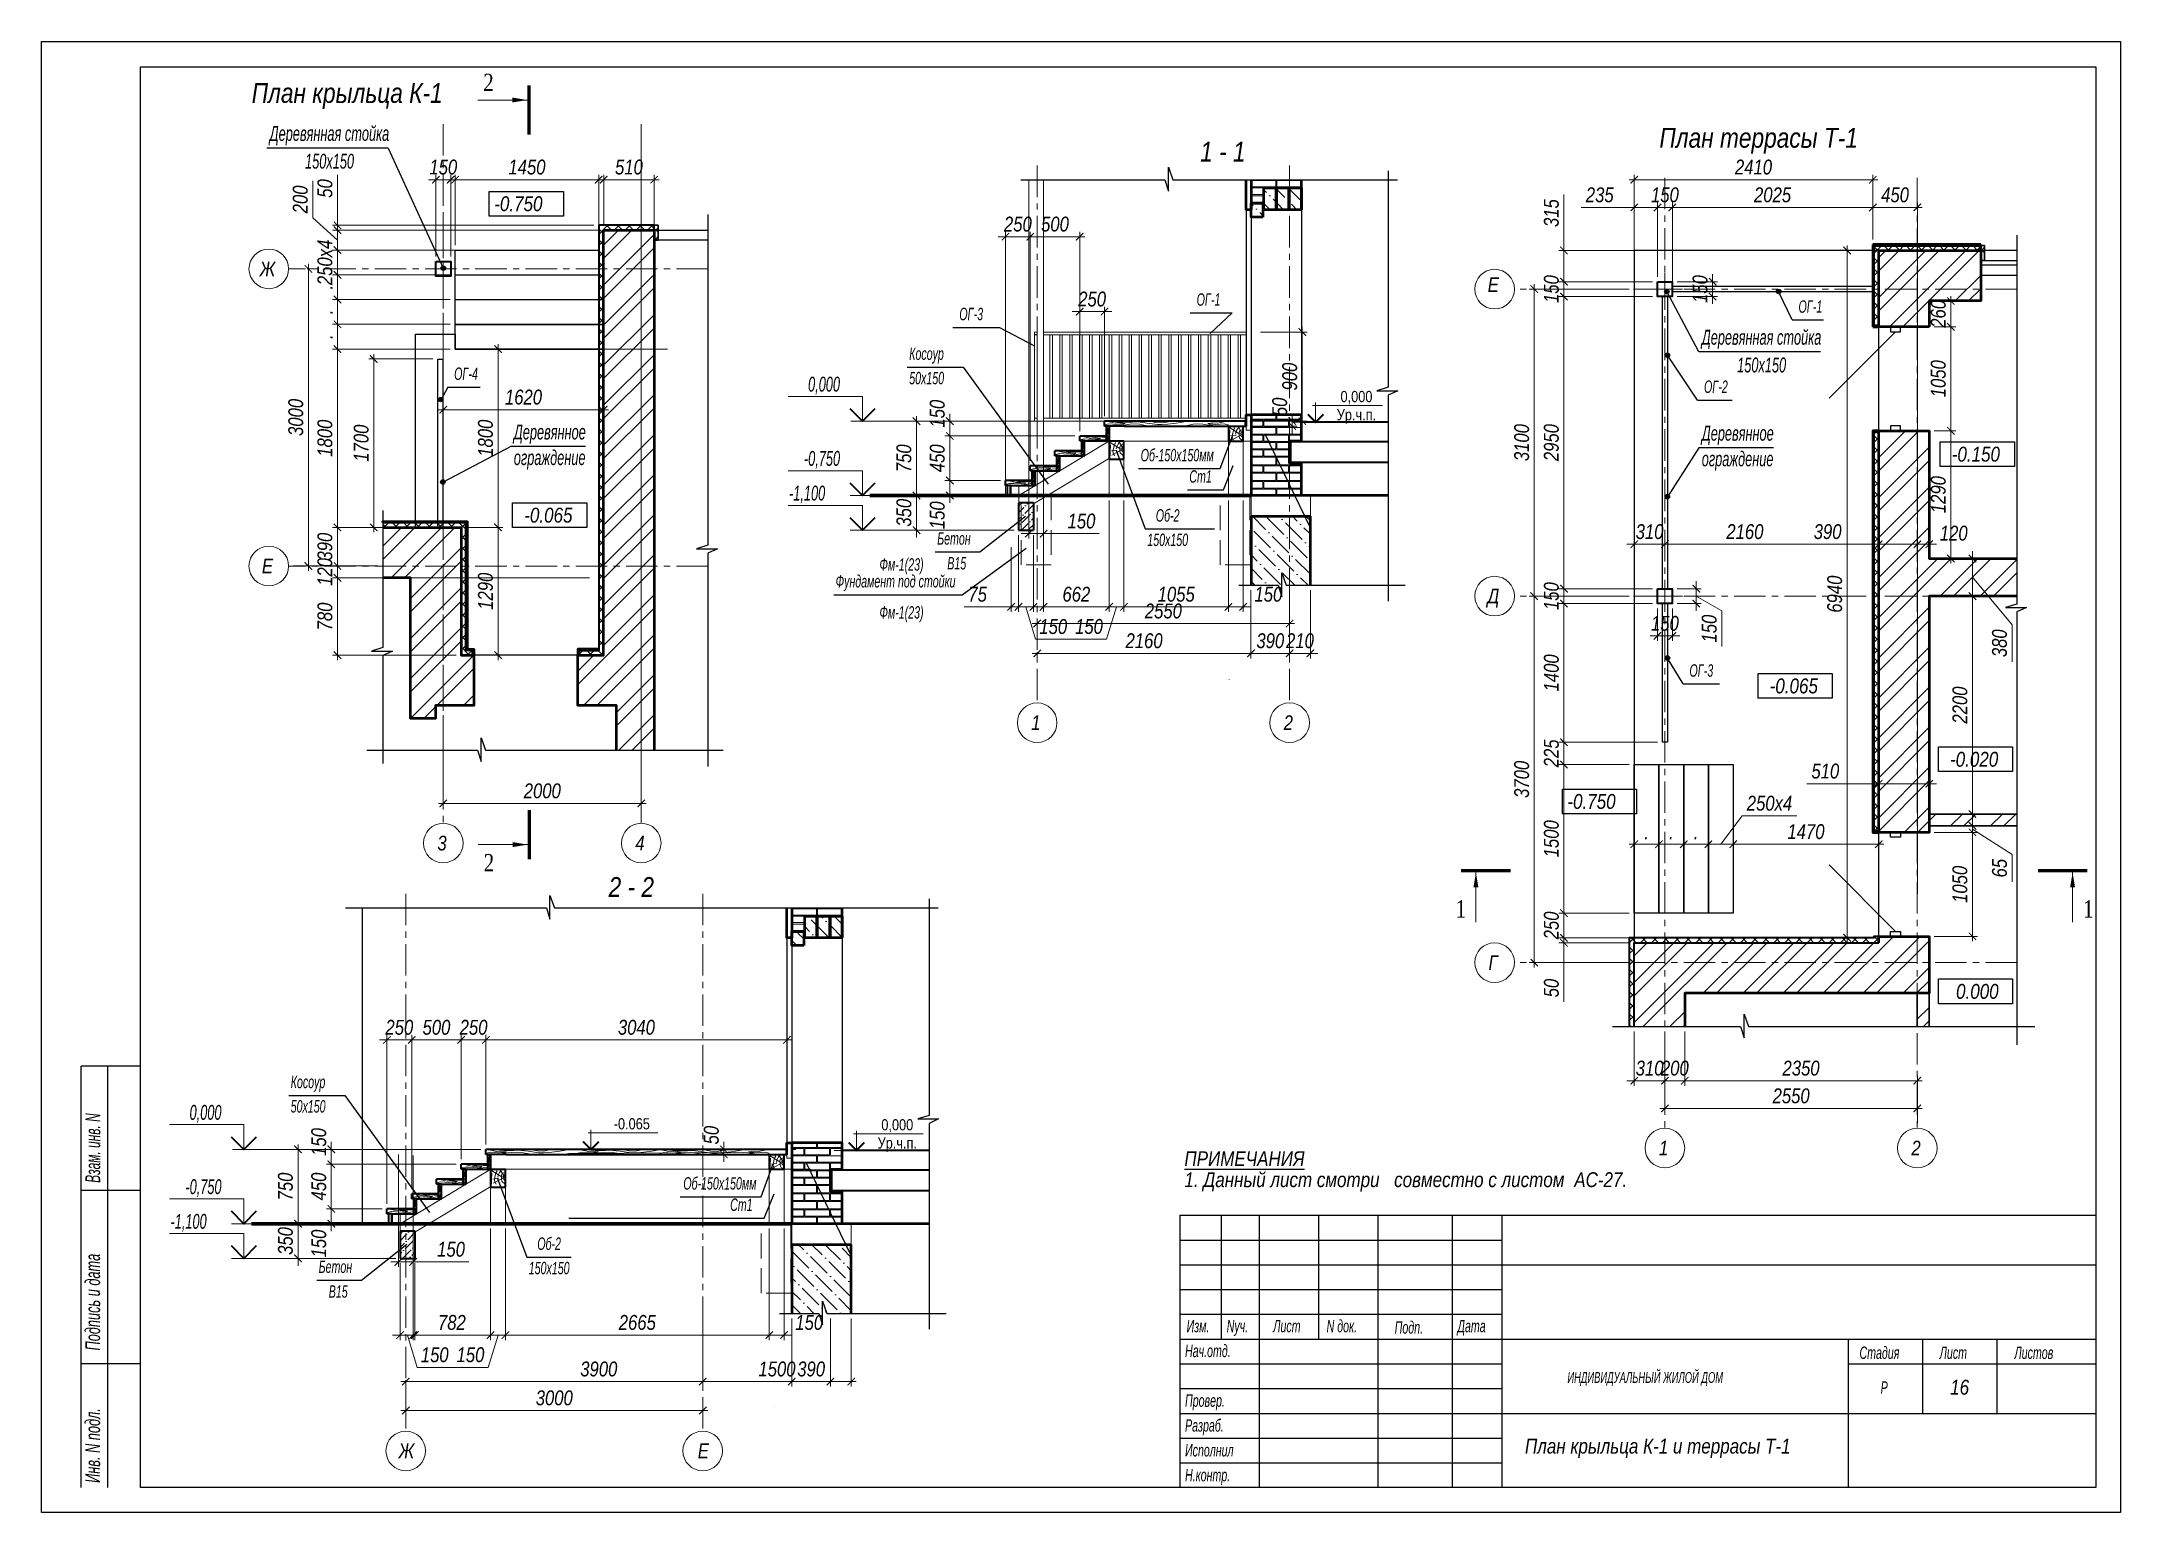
# Model space of a CAD drawing. Header units: millimetres. Extents: x 1582001 to 3303937, y 226471 to 491235.
# Drawn here: x 1582001 to 1624001, y 320955 to 350655 of the extents above; entities that cross this region are included whole.
import ezdxf
from ezdxf.enums import TextEntityAlignment as Align

# ---------------------------------------------------------------- set-up
doc = ezdxf.new("R2010")
doc.units = ezdxf.units.MM
for name, pattern in [('CENTER', [50.8, 31.75, -6.35, 6.35, -6.35]), ('CONTI', [0]), ('DASHDOT', [25.4, 12.7, -6.35, 0, -6.35]), ('GOST2.303 4', [7, 5, -2, 0])]:
    doc.linetypes.add(name, pattern=pattern)
doc.layers.get('Defpoints').update_dxf_attribs({"color": 255, "lineweight": 30})
for name, color, linetype, lineweight in [('A-Wall-G', 22, 'Continuous', 50), ('Двери', 173, 'Continuous', 25), ('Интерьер - Лестница_Ном_пера__1', 7, 'Continuous', 13), ('Кирпич', 253, 'Continuous', 9), ('Конструктивный - Несущий_Ном_пера__1', 7, 'Continuous', 13), ('Лестница', 74, 'Continuous', 25), ('Оси', 251, 'CENTER', 9), ('Отметки', 123, 'Continuous', 18), ('Перегородки', 202, 'Continuous', 30), ('Размер', 84, 'Continuous', 20), ('Размеры', 7, 'Continuous', 18), ('Стены несущие', 7, 'Continuous', 40), ('СТОЙКИ', 26, 'Continuous', 40), ('Текст-пояснений', 135, 'Continuous', 15), ('Утеплитель', 145, 'Continuous', 9), ('Штриховка', 252, 'Continuous', 15), ('Штриховки', 251, 'Continuous', 20)]:
    doc.layers.add(name, color=color, linetype=linetype, lineweight=lineweight)
for name, color, linetype in [('Rasmer', 135, 'Continuous'), ('Spezifikazia', 250, 'Continuous'), ('Text primechania', 135, 'Continuous'), ('Т-Подписи', 7, 'Continuous'), ('Формуляр', 138, 'Continuous')]:
    doc.layers.add(name, color=color, linetype=linetype)
doc.styles.add('-АР-', font='ARIALN.TTF', dxfattribs={"width": 0.98, "height": 300})
doc.styles.add('GOST 2.304', font='ARIALNI.TTF', dxfattribs={"width": 0.98, "height": 300})
doc.styles.add('Romant', font='times.ttf')
doc.styles.add('STYLE1', font='ARIALNI.TTF', dxfattribs={"height": 300})
doc.styles.add('стиль1', font='ARIALNI.TTF', dxfattribs={"width": 0.98, "height": 300})
doc.dimstyles.new('50', dxfattribs={"dimtxt": 270, "dimasz": 150, "dimexe": 100, "dimexo": 100, "dimgap": 100, "dimtad": 1, "dimdec": 0, "dimlfac": 0.5, "dimzin": 0, "dimdsep": 46, "dimtxsty": 'стиль1', "dimblk": 'ARCHTICK', "dimcen": 0, "dimdle": 100, "dimclrd": 256, "dimclre": 256, "dimclrt": 256, "dimadec": 0, "dimazin": 0, "dimtfac": 1, "dimtdec": 0, "dimtix": 1, "dimtmove": 1, "dimatfit": 0, "dimldrblk": 'DOTSMALL', "dimfxl": 0, "dimtolj": 1, "dimtzin": 0, "dimlwd": -1, "dimlwe": -1, "dimarcsym": 0})

msp = doc.modelspace()

# ---------------------------------------------------------------- texts
at = {"layer": 'Spezifikazia', "ltscale": 100, "insert": (1605090.2, 328248.4), "char_height": 300, "width": 18500, "attachment_point": 1, "line_spacing_factor": 0.85, "style": 'STYLE1'}
msp.add_mtext('\\pi-1080,l1080,t1080;{\\LПРИМЕЧАНИЯ}\\P1. Данный лист смотри {\\Fsimplex|c238; }совместно с листом{\\Fsimplex|c238; }АС-27.', dxfattribs=at)
at = {"layer": 'Spezifikazia', "color": 0, "ltscale": 200, "insert": (1610728.7, 322248.3), "char_height": 300, "width": 14649.472, "attachment_point": 4, "line_spacing_factor": 1.5, "style": 'STYLE1'}
msp.add_mtext('             План крыльца К-1 и террасы Т-1', dxfattribs=at)
at = {"layer": 'Т-Подписи', "color": 0, "ltscale": 2, "insert": (1620752.9, 323632.6), "char_height": 300, "width": 1500, "attachment_point": 2, "style": 'STYLE1'}
msp.add_mtext('16', dxfattribs=at)
at = {"layer": 'Формуляр', "color": 0, "linetype": 'Continuous', "style": 'STYLE1'}
for s, width, p in [('Взам. инв. N', 0.7, (1583184.9, 327610.4)), ('Подпись и дата', 0.75, (1583182.1, 324224.8)), ('Инв. N подл.', 0.75, (1583182.1, 321551.4))]:
    msp.add_text(s, height=300, rotation=90, dxfattribs=dict(at, width=width)).set_placement(p)
at = {"layer": 'Формуляр', "color": 0, "style": 'STYLE1', "width": 0.75}
for s, height, p in [('Изм.', 250, (1605135, 324593)), ('Nуч.', 250, (1605944.5, 324593)), ('Лист', 250, (1606884, 324593)), ('N док.', 250, (1607963.2, 324593)), ('Подп.', 250, (1609339.3, 324566.1)), ('Дата', 250, (1610607.5, 324593)), ('Нач.отд.', 250, (1605103.1, 324091.4)), ('Стадия', 250, (1618729.2, 324054.2)), ('Лист', 250, (1620348.1, 324054.2)), ('Листов', 250, (1621859.1, 324054.2)), ('ИНДИВИДУАЛЬНЫЙ ЖИЛОЙ ДОМ', 220, (1612828, 323570)), ('Р', 250, (1619156.8, 323352.2)), ('Провер.', 250, (1605103.1, 323088.1)), ('Разраб.', 250, (1605103.1, 322586.4)), ('Исполнил', 250, (1605103.1, 322084.8)), ('Н.контр.', 250, (1605103.1, 321583.1))]:
    msp.add_text(s, height=height, dxfattribs=at).set_placement(p)

# ---------------------------------------------------------------- blocks, each defined once
blk = doc.blocks.new('*U16')
blk.add_line((0, -50), (-672, -722))
for points in [[(-50, 0), (-50, -50), (50, -50), (50, 0)], [(-50, -1000), (-50, -1050), (50, -1050), (50, -1000)]]:
    blk.add_lwpolyline(points, close=True)
blk = doc.blocks.new('*U25')
blk.add_line((0, 50), (-672, 722))
for points in [[(-50, 1000), (-50, 1050), (50, 1050), (50, 1000)], [(-50, 0), (-50, 50), (50, 50), (50, 0)]]:
    blk.add_lwpolyline(points, close=True)
blk = doc.blocks.new('_ArchTick')
at = {"color": 0, "linetype": 'ByBlock', "const_width": 0.15}
blk.add_lwpolyline([(-0.5, -0.5), (0.5, 0.5)], dxfattribs=at)
blk = doc.blocks.new('*D1165')
at = {"layer": 'Defpoints', "color": 0, "lineweight": -3, "transparency": 16777216}
for p in [(1801843, 264740), (1799823, 258540), (1801843, 258540)]:
    blk.add_point(p, dxfattribs=at)
at = {"layer": 'Размеры', "transparency": 16777216}
for p, q in [((1801743, 264740), (1799723, 264740)), ((1799823, 264840), (1799823, 258440)), ((1801743, 258540), (1799723, 258540))]:
    blk.add_line(p, q, dxfattribs=at)
at = {"layer": 'Размеры', "transparency": 16777216, "xscale": 150, "yscale": 150, "zscale": 150}
for p, rotation in [((1799823, 264740), 90), ((1799823, 258540), 270)]:
    blk.add_blockref('_ArchTick', p, dxfattribs=dict(at, rotation=rotation))
at = {"layer": 'Размеры', "transparency": 16777216, "insert": (1799570, 261640), "char_height": 300, "attachment_point": 5, "rotation": 90, "style": 'стиль1'}
blk.add_mtext('\\A1;3100', dxfattribs=at)
blk = doc.blocks.new('_DotSmall')
at = {"color": 0, "linetype": 'ByBlock', "const_width": 0.5}
blk.add_lwpolyline([(-0.0625, 0, 1), (0.0625, 0, 1)], format="xyb", close=True, dxfattribs=at)
blk = doc.blocks.new('*D1166')
at = {"layer": 'Defpoints', "color": 0, "lineweight": -3, "transparency": 16777216}
for p in [(1801843, 258540), (1799823, 251140), (1801823, 251140)]:
    blk.add_point(p, dxfattribs=at)
at = {"layer": 'Размеры', "transparency": 16777216}
for p, q in [((1801743, 258540), (1799723, 258540)), ((1799823, 258640), (1799823, 251040)), ((1801723, 251140), (1799723, 251140))]:
    blk.add_line(p, q, dxfattribs=at)
at = {"layer": 'Размеры', "transparency": 16777216, "xscale": 150, "yscale": 150, "zscale": 150}
for p, rotation in [((1799823, 258540), 90), ((1799823, 251140), 270)]:
    blk.add_blockref('_ArchTick', p, dxfattribs=dict(at, rotation=rotation))
at = {"layer": 'Размеры', "transparency": 16777216, "insert": (1799570, 254840), "char_height": 300, "attachment_point": 5, "rotation": 90, "style": 'стиль1'}
blk.add_mtext('\\A1;3700', dxfattribs=at)
blk = doc.blocks.new('*D1176')
at = {"layer": 'Defpoints', "color": 0, "lineweight": -3, "transparency": 16777216}
for p in [(1802313, 264890), (1800423, 264590), (1802313, 264590)]:
    blk.add_point(p, dxfattribs=at)
at = {"layer": 'Размеры', "transparency": 16777216}
for p, q in [((1800423, 264890), (1800423, 265040)), ((1802213, 264890), (1800323, 264890)), ((1800423, 264890), (1800423, 264590)), ((1802213, 264590), (1800323, 264590)), ((1800423, 264590), (1800423, 264440))]:
    blk.add_line(p, q, dxfattribs=at)
at = {"layer": 'Размеры', "transparency": 16777216, "xscale": 150, "yscale": 150, "zscale": 150}
for p, rotation in [((1800423, 264890), 270), ((1800423, 264590), 90)]:
    blk.add_blockref('_ArchTick', p, dxfattribs=dict(at, rotation=rotation))
at = {"layer": 'Размеры', "transparency": 16777216, "insert": (1800170, 264740), "char_height": 300, "attachment_point": 5, "rotation": 90, "style": 'стиль1'}
blk.add_mtext('\\A1;150', dxfattribs=at)
blk = doc.blocks.new('*D1167')
at = {"layer": 'Defpoints', "color": 0, "lineweight": -3, "transparency": 16777216}
for p in [(1802313, 264590), (1800423, 258690), (1802313, 258690)]:
    blk.add_point(p, dxfattribs=at)
at = {"layer": 'Размеры', "transparency": 16777216}
for p, q in [((1800423, 264690), (1800423, 258590)), ((1802213, 264590), (1800323, 264590)), ((1802213, 258690), (1800323, 258690))]:
    blk.add_line(p, q, dxfattribs=at)
at = {"layer": 'Размеры', "transparency": 16777216, "xscale": 150, "yscale": 150, "zscale": 150}
for p, rotation in [((1800423, 264590), 90), ((1800423, 258690), 270)]:
    blk.add_blockref('_ArchTick', p, dxfattribs=dict(at, rotation=rotation))
at = {"layer": 'Размеры', "transparency": 16777216, "insert": (1800170, 261640), "char_height": 300, "attachment_point": 5, "rotation": 90, "style": 'стиль1'}
blk.add_mtext('\\A1;2950', dxfattribs=at)
blk = doc.blocks.new('*D1177')
at = {"layer": 'Defpoints', "color": 0, "lineweight": -3, "transparency": 16777216}
for p in [(1802413, 255590), (1800423, 255140), (1801843, 255140)]:
    blk.add_point(p, dxfattribs=at)
at = {"layer": 'Размеры', "transparency": 16777216}
for p, q in [((1802313, 255590), (1800323, 255590)), ((1800423, 255590), (1800423, 255740)), ((1800423, 255590), (1800423, 255140)), ((1801743, 255140), (1800323, 255140)), ((1800423, 255140), (1800423, 254990))]:
    blk.add_line(p, q, dxfattribs=at)
at = {"layer": 'Размеры', "transparency": 16777216, "xscale": 150, "yscale": 150, "zscale": 150}
for p, rotation in [((1800423, 255590), 270), ((1800423, 255140), 90)]:
    blk.add_blockref('_ArchTick', p, dxfattribs=dict(at, rotation=rotation))
at = {"layer": 'Размеры', "transparency": 16777216, "insert": (1800170, 255365), "char_height": 300, "attachment_point": 5, "rotation": 90, "style": 'стиль1'}
blk.add_mtext('\\A1;225', dxfattribs=at)
blk = doc.blocks.new('*D1178')
at = {"layer": 'Defpoints', "color": 0, "lineweight": -3, "transparency": 16777216}
for p in [(1801843, 251640), (1800423, 251540), (1801843, 251540)]:
    blk.add_point(p, dxfattribs=at)
at = {"layer": 'Размеры', "transparency": 16777216}
for p, q in [((1801743, 251640), (1800323, 251640)), ((1800423, 251640), (1800423, 251790)), ((1800423, 251640), (1800423, 251540)), ((1800423, 251640), (1800423, 251540)), ((1801743, 251540), (1800323, 251540)), ((1800423, 251540), (1800423, 251390)), ((1800423, 250348), (1800423, 251540))]:
    blk.add_line(p, q, dxfattribs=at)
at = {"layer": 'Размеры', "transparency": 16777216, "xscale": 150, "yscale": 150, "zscale": 150}
for p, rotation in [((1800423, 251640), 270), ((1800423, 251540), 90)]:
    blk.add_blockref('_ArchTick', p, dxfattribs=dict(at, rotation=rotation))
at = {"layer": 'Размеры', "transparency": 16777216, "insert": (1800170, 250625), "char_height": 300, "attachment_point": 5, "rotation": 90, "style": 'стиль1'}
blk.add_mtext('\\A1;50', dxfattribs=at)
blk = doc.blocks.new('*D1179')
at = {"layer": 'Defpoints', "color": 0, "lineweight": -3, "transparency": 16777216}
for p in [(1807563, 259588), (1807563, 259300), (1807803, 259300)]:
    blk.add_point(p, dxfattribs=at)
at = {"layer": 'Размеры', "transparency": 16777216}
for p, q in [((1807563, 259588), (1807413, 259588)), ((1807563, 259400), (1807563, 259688)), ((1807803, 259588), (1807563, 259588)), ((1807803, 259400), (1807803, 259688)), ((1807803, 259588), (1807953, 259588))]:
    blk.add_line(p, q, dxfattribs=at)
at = {"layer": 'Размеры', "transparency": 16777216, "xscale": 150, "yscale": 150, "zscale": 150}
blk.add_blockref('_ArchTick', (1807563, 259588), dxfattribs=at)
at = {"layer": 'Размеры', "transparency": 16777216, "xscale": 150, "yscale": 150, "zscale": 150, "rotation": 180}
blk.add_blockref('_ArchTick', (1807803, 259588), dxfattribs=at)
at = {"layer": 'Размеры', "transparency": 16777216, "insert": (1808298, 259810), "char_height": 300, "attachment_point": 5, "style": 'стиль1'}
blk.add_mtext('\\A1;120', dxfattribs=at)
blk = doc.blocks.new('*D1168')
at = {"layer": 'Defpoints', "color": 0, "lineweight": -3, "transparency": 16777216}
for p in [(1806783, 259588), (1806783, 259300), (1807563, 259300)]:
    blk.add_point(p, dxfattribs=at)
at = {"layer": 'Размеры', "transparency": 16777216}
for p, q in [((1805377, 259588), (1806783, 259588)), ((1806783, 259588), (1806633, 259588)), ((1806783, 259400), (1806783, 259688)), ((1807563, 259588), (1806783, 259588)), ((1807563, 259588), (1806783, 259588)), ((1807563, 259400), (1807563, 259688)), ((1807563, 259588), (1807713, 259588))]:
    blk.add_line(p, q, dxfattribs=at)
at = {"layer": 'Размеры', "transparency": 16777216, "xscale": 150, "yscale": 150, "zscale": 150}
blk.add_blockref('_ArchTick', (1806783, 259588), dxfattribs=at)
at = {"layer": 'Размеры', "transparency": 16777216, "xscale": 150, "yscale": 150, "zscale": 150, "rotation": 180}
blk.add_blockref('_ArchTick', (1807563, 259588), dxfattribs=at)
at = {"layer": 'Размеры', "transparency": 16777216, "insert": (1805750, 259841), "char_height": 300, "attachment_point": 5, "style": 'стиль1'}
blk.add_mtext('\\A1;390', dxfattribs=at)
blk = doc.blocks.new('*D1180')
at = {"layer": 'Defpoints', "color": 0, "lineweight": -3, "transparency": 16777216}
for p in [(1806783, 254752), (1806783, 254140), (1807803, 254140)]:
    blk.add_point(p, dxfattribs=at)
at = {"layer": 'Размеры', "transparency": 16777216}
for p, q in [((1805333, 254752), (1806783, 254752)), ((1806783, 254752), (1806633, 254752)), ((1806783, 254240), (1806783, 254852)), ((1807803, 254752), (1806783, 254752)), ((1807803, 254752), (1806783, 254752)), ((1807803, 254240), (1807803, 254852)), ((1807803, 254752), (1807953, 254752))]:
    blk.add_line(p, q, dxfattribs=at)
at = {"layer": 'Размеры', "transparency": 16777216, "xscale": 150, "yscale": 150, "zscale": 150}
blk.add_blockref('_ArchTick', (1806783, 254752), dxfattribs=at)
at = {"layer": 'Размеры', "transparency": 16777216, "xscale": 150, "yscale": 150, "zscale": 150, "rotation": 180}
blk.add_blockref('_ArchTick', (1807803, 254752), dxfattribs=at)
at = {"layer": 'Размеры', "transparency": 16777216, "insert": (1805704, 255006), "char_height": 300, "attachment_point": 5, "style": 'стиль1'}
blk.add_mtext('\\A1;510', dxfattribs=at)
blk = doc.blocks.new('*D1181')
at = {"layer": 'Defpoints', "color": 0, "lineweight": -3, "transparency": 16777216}
for p in [(1802463, 259588), (1802463, 259588), (1806783, 259300)]:
    blk.add_point(p, dxfattribs=at)
at = {"layer": 'Размеры', "transparency": 16777216}
for p, q in [((1806883, 259588), (1802363, 259588)), ((1806783, 259400), (1806783, 259688))]:
    blk.add_line(p, q, dxfattribs=at)
at = {"layer": 'Размеры', "transparency": 16777216, "xscale": 150, "yscale": 150, "zscale": 150, "rotation": 180}
blk.add_blockref('_ArchTick', (1802463, 259588), dxfattribs=at)
at = {"layer": 'Размеры', "transparency": 16777216, "xscale": 150, "yscale": 150, "zscale": 150}
blk.add_blockref('_ArchTick', (1806783, 259588), dxfattribs=at)
at = {"layer": 'Размеры', "transparency": 16777216, "insert": (1804079, 259841), "char_height": 300, "attachment_point": 5, "style": 'стиль1'}
blk.add_mtext('\\A1;2160', dxfattribs=at)
blk = doc.blocks.new('*D1182')
at = {"layer": 'Defpoints', "color": 0, "lineweight": -3, "transparency": 16777216}
for p in [(1808843, 264500), (1807803, 263980), (1808240, 263980)]:
    blk.add_point(p, dxfattribs=at)
at = {"layer": 'Размеры', "transparency": 16777216}
for p, q in [((1808240, 264600), (1808240, 263880)), ((1808743, 264500), (1808140, 264500)), ((1807903, 263980), (1808340, 263980))]:
    blk.add_line(p, q, dxfattribs=at)
at = {"layer": 'Размеры', "transparency": 16777216, "xscale": 150, "yscale": 150, "zscale": 150}
for p, rotation in [((1808240, 264500), 90), ((1808240, 263980), 270)]:
    blk.add_blockref('_ArchTick', p, dxfattribs=dict(at, rotation=rotation))
at = {"layer": 'Размеры', "transparency": 16777216, "insert": (1807987, 264240), "char_height": 300, "attachment_point": 5, "rotation": 90, "style": 'стиль1'}
blk.add_mtext('\\A1;260', dxfattribs=at)
blk = doc.blocks.new('*D1183')
at = {"layer": 'Defpoints', "color": 0, "lineweight": -3, "transparency": 16777216}
for p in [(1807803, 263980), (1807803, 261880), (1808240, 261880)]:
    blk.add_point(p, dxfattribs=at)
at = {"layer": 'Размеры', "transparency": 16777216}
for p, q in [((1807903, 263980), (1808340, 263980)), ((1808240, 264080), (1808240, 261780)), ((1807903, 261880), (1808340, 261880))]:
    blk.add_line(p, q, dxfattribs=at)
at = {"layer": 'Размеры', "transparency": 16777216, "xscale": 150, "yscale": 150, "zscale": 150}
for p, rotation in [((1808240, 263980), 90), ((1808240, 261880), 270)]:
    blk.add_blockref('_ArchTick', p, dxfattribs=dict(at, rotation=rotation))
at = {"layer": 'Размеры', "transparency": 16777216, "insert": (1807987, 262930), "char_height": 300, "attachment_point": 5, "rotation": 90, "style": 'стиль1'}
blk.add_mtext('\\A1;1050', dxfattribs=at)
blk = doc.blocks.new('*D1184')
at = {"layer": 'Defpoints', "color": 0, "lineweight": -3, "transparency": 16777216}
for p in [(1807803, 261880), (1807803, 259300), (1808240, 259300)]:
    blk.add_point(p, dxfattribs=at)
at = {"layer": 'Размеры', "transparency": 16777216}
for p, q in [((1807903, 261880), (1808340, 261880)), ((1808240, 261980), (1808240, 259200)), ((1807903, 259300), (1808340, 259300))]:
    blk.add_line(p, q, dxfattribs=at)
at = {"layer": 'Размеры', "transparency": 16777216, "xscale": 150, "yscale": 150, "zscale": 150}
for p, rotation in [((1808240, 261880), 90), ((1808240, 259300), 270)]:
    blk.add_blockref('_ArchTick', p, dxfattribs=dict(at, rotation=rotation))
at = {"layer": 'Размеры', "transparency": 16777216, "insert": (1807987, 260590), "char_height": 300, "attachment_point": 5, "rotation": 90, "style": 'стиль1'}
blk.add_mtext('\\A1;1290', dxfattribs=at)
blk = doc.blocks.new('*D1185')
at = {"layer": 'Defpoints', "color": 0, "lineweight": -3, "transparency": 16777216}
for p in [(1807803, 259300), (1807803, 258540), (1808677, 258540)]:
    blk.add_point(p, dxfattribs=at)
at = {"layer": 'Размеры', "transparency": 16777216}
for p, q in [((1807903, 259300), (1808777, 259300)), ((1808677, 259300), (1808677, 259450)), ((1808677, 259300), (1808677, 258540)), ((1808677, 259300), (1808677, 258540)), ((1808677, 258920), (1809477, 257961)), ((1807903, 258540), (1808777, 258540)), ((1808677, 258540), (1808677, 258390)), ((1809477, 257961), (1809477, 257214))]:
    blk.add_line(p, q, dxfattribs=at)
at = {"layer": 'Размеры', "transparency": 16777216, "xscale": 150, "yscale": 150, "zscale": 150}
for p, rotation in [((1808677, 259300), 270), ((1808677, 258540), 90)]:
    blk.add_blockref('_ArchTick', p, dxfattribs=dict(at, rotation=rotation))
at = {"layer": 'Размеры', "transparency": 16777216, "insert": (1809224, 257588), "char_height": 300, "attachment_point": 5, "rotation": 90, "style": 'стиль1'}
blk.add_mtext('\\A1;380', dxfattribs=at)
blk = doc.blocks.new('*D1186')
at = {"layer": 'Defpoints', "color": 0, "lineweight": -3, "transparency": 16777216}
for p in [(1807803, 258540), (1807803, 254140), (1808677, 254140)]:
    blk.add_point(p, dxfattribs=at)
at = {"layer": 'Размеры', "transparency": 16777216}
for p, q in [((1807903, 258540), (1808777, 258540)), ((1808677, 258640), (1808677, 254040)), ((1807903, 254140), (1808777, 254140))]:
    blk.add_line(p, q, dxfattribs=at)
at = {"layer": 'Размеры', "transparency": 16777216, "xscale": 150, "yscale": 150, "zscale": 150}
for p, rotation in [((1808677, 258540), 90), ((1808677, 254140), 270)]:
    blk.add_blockref('_ArchTick', p, dxfattribs=dict(at, rotation=rotation))
at = {"layer": 'Размеры', "transparency": 16777216, "insert": (1808424, 256340), "char_height": 300, "attachment_point": 5, "rotation": 90, "style": 'стиль1'}
blk.add_mtext('\\A1;2200', dxfattribs=at)
blk = doc.blocks.new('*D1187')
at = {"layer": 'Defpoints', "color": 0, "lineweight": -3, "transparency": 16777216}
for p in [(1807803, 253900), (1807803, 253770), (1808677, 253770)]:
    blk.add_point(p, dxfattribs=at)
at = {"layer": 'Размеры', "transparency": 16777216}
for p, q in [((1807903, 253900), (1808777, 253900)), ((1807903, 253770), (1808777, 253770)), ((1808677, 253900), (1808677, 254050)), ((1808677, 253900), (1808677, 253770)), ((1808677, 253900), (1808677, 253770)), ((1808677, 253835), (1809477, 253322)), ((1808677, 253770), (1808677, 253620)), ((1809477, 253322), (1809477, 252770))]:
    blk.add_line(p, q, dxfattribs=at)
at = {"layer": 'Размеры', "transparency": 16777216, "xscale": 150, "yscale": 150, "zscale": 150}
for p, rotation in [((1808677, 253900), 270), ((1808677, 253770), 90)]:
    blk.add_blockref('_ArchTick', p, dxfattribs=dict(at, rotation=rotation))
at = {"layer": 'Размеры', "transparency": 16777216, "insert": (1809224, 253046), "char_height": 300, "attachment_point": 5, "rotation": 90, "style": 'стиль1'}
blk.add_mtext('\\A1;65', dxfattribs=at)
blk = doc.blocks.new('*D1188')
at = {"layer": 'Defpoints', "color": 0, "lineweight": -3, "transparency": 16777216}
for p in [(1807803, 253770), (1807803, 251670), (1808677, 251670)]:
    blk.add_point(p, dxfattribs=at)
at = {"layer": 'Размеры', "transparency": 16777216}
for p, q in [((1807903, 253770), (1808777, 253770)), ((1808677, 253870), (1808677, 251570)), ((1807903, 251670), (1808777, 251670))]:
    blk.add_line(p, q, dxfattribs=at)
at = {"layer": 'Размеры', "transparency": 16777216, "xscale": 150, "yscale": 150, "zscale": 150}
for p, rotation in [((1808677, 253770), 90), ((1808677, 251670), 270)]:
    blk.add_blockref('_ArchTick', p, dxfattribs=dict(at, rotation=rotation))
at = {"layer": 'Размеры', "transparency": 16777216, "insert": (1808424, 252720), "char_height": 300, "attachment_point": 5, "rotation": 90, "style": 'стиль1'}
blk.add_mtext('\\A1;1050', dxfattribs=at)
blk = doc.blocks.new('*D1189')
at = {"layer": 'Defpoints', "color": 0, "lineweight": -3, "transparency": 16777216}
for p in [(1802613, 266389), (1802313, 264890), (1802613, 264890)]:
    blk.add_point(p, dxfattribs=at)
at = {"layer": 'Размеры', "transparency": 16777216}
for p, q in [((1802313, 266389), (1802163, 266389)), ((1802313, 264990), (1802313, 266489)), ((1802313, 266389), (1802613, 266389)), ((1802613, 264990), (1802613, 266489)), ((1802613, 266389), (1802763, 266389))]:
    blk.add_line(p, q, dxfattribs=at)
at = {"layer": 'Размеры', "transparency": 16777216, "xscale": 150, "yscale": 150, "zscale": 150}
blk.add_blockref('_ArchTick', (1802313, 266389), dxfattribs=at)
at = {"layer": 'Размеры', "transparency": 16777216, "xscale": 150, "yscale": 150, "zscale": 150, "rotation": 180}
blk.add_blockref('_ArchTick', (1802613, 266389), dxfattribs=at)
at = {"layer": 'Размеры', "transparency": 16777216, "insert": (1802463, 266642), "char_height": 300, "attachment_point": 5, "style": 'стиль1'}
blk.add_mtext('\\A1;150', dxfattribs=at)
blk = doc.blocks.new('*D1190')
at = {"layer": 'Defpoints', "color": 0, "lineweight": -3, "transparency": 16777216}
for p in [(1802613, 264890), (1802613, 264590), (1803427, 264590)]:
    blk.add_point(p, dxfattribs=at)
at = {"layer": 'Размеры', "transparency": 16777216}
for p, q in [((1803427, 264890), (1803427, 265040)), ((1802713, 264890), (1803527, 264890)), ((1803427, 264890), (1803427, 264590)), ((1802713, 264590), (1803527, 264590)), ((1803427, 264590), (1803427, 264440))]:
    blk.add_line(p, q, dxfattribs=at)
at = {"layer": 'Размеры', "transparency": 16777216, "xscale": 150, "yscale": 150, "zscale": 150}
for p, rotation in [((1803427, 264890), 270), ((1803427, 264590), 90)]:
    blk.add_blockref('_ArchTick', p, dxfattribs=dict(at, rotation=rotation))
at = {"layer": 'Размеры', "transparency": 16777216, "insert": (1803174, 264740), "char_height": 300, "attachment_point": 5, "rotation": 90, "style": 'стиль1'}
blk.add_mtext('\\A1;150', dxfattribs=at)
blk = doc.blocks.new('*D1191')
at = {"layer": 'Defpoints', "color": 0, "lineweight": -3, "transparency": 16777216}
for p in [(1802313, 258390), (1802613, 258390), (1802613, 257736)]:
    blk.add_point(p, dxfattribs=at)
at = {"layer": 'Размеры', "transparency": 16777216}
for p, q in [((1802313, 258290), (1802313, 257636)), ((1802613, 258290), (1802613, 257636)), ((1802313, 257736), (1802163, 257736)), ((1802313, 257736), (1802613, 257736)), ((1802613, 257736), (1802763, 257736))]:
    blk.add_line(p, q, dxfattribs=at)
at = {"layer": 'Размеры', "transparency": 16777216, "xscale": 150, "yscale": 150, "zscale": 150}
blk.add_blockref('_ArchTick', (1802313, 257736), dxfattribs=at)
at = {"layer": 'Размеры', "transparency": 16777216, "xscale": 150, "yscale": 150, "zscale": 150, "rotation": 180}
blk.add_blockref('_ArchTick', (1802613, 257736), dxfattribs=at)
at = {"layer": 'Размеры', "transparency": 16777216, "insert": (1802463, 257989), "char_height": 300, "attachment_point": 5, "style": 'стиль1'}
blk.add_mtext('\\A1;150', dxfattribs=at)
blk = doc.blocks.new('*D1192')
at = {"layer": 'Defpoints', "color": 0, "lineweight": -3, "transparency": 16777216}
for p in [(1802613, 258690), (1802613, 258390), (1803097, 258690)]:
    blk.add_point(p, dxfattribs=at)
at = {"layer": 'Размеры', "transparency": 16777216}
for p, q in [((1803097, 258690), (1803097, 258840)), ((1802713, 258690), (1803197, 258690)), ((1802713, 258390), (1803197, 258390)), ((1803097, 258390), (1803097, 258690)), ((1803097, 258390), (1803097, 258690)), ((1803097, 258540), (1803613, 258241)), ((1803097, 258390), (1803097, 258240)), ((1803613, 258241), (1803613, 257526))]:
    blk.add_line(p, q, dxfattribs=at)
at = {"layer": 'Размеры', "transparency": 16777216, "xscale": 150, "yscale": 150, "zscale": 150}
for p, rotation in [((1803097, 258690), 270), ((1803097, 258390), 90)]:
    blk.add_blockref('_ArchTick', p, dxfattribs=dict(at, rotation=rotation))
at = {"layer": 'Размеры', "transparency": 16777216, "insert": (1803360, 257884), "char_height": 300, "attachment_point": 5, "rotation": 90, "style": 'стиль1'}
blk.add_mtext('\\A1;150', dxfattribs=at)
blk = doc.blocks.new('*D1193')
at = {"layer": 'Defpoints', "color": 0, "lineweight": -3, "transparency": 16777216}
for p in [(1800423, 255140), (1801843, 255140), (1801843, 252140)]:
    blk.add_point(p, dxfattribs=at)
at = {"layer": 'Размеры', "transparency": 16777216}
for p, q in [((1801743, 255140), (1800323, 255140)), ((1800423, 252040), (1800423, 255240)), ((1801743, 252140), (1800323, 252140))]:
    blk.add_line(p, q, dxfattribs=at)
at = {"layer": 'Размеры', "transparency": 16777216, "xscale": 150, "yscale": 150, "zscale": 150}
for p, rotation in [((1800423, 255140), 90), ((1800423, 252140), 270)]:
    blk.add_blockref('_ArchTick', p, dxfattribs=dict(at, rotation=rotation))
at = {"layer": 'Размеры', "transparency": 16777216, "insert": (1800170, 253640), "char_height": 300, "attachment_point": 5, "rotation": 90, "style": 'стиль1'}
blk.add_mtext('\\A1;1500', dxfattribs=at)
blk = doc.blocks.new('*D1169')
at = {"layer": 'Defpoints', "color": 0, "lineweight": -3, "transparency": 16777216}
for p in [(1800423, 258390), (1802313, 258390), (1802413, 255590)]:
    blk.add_point(p, dxfattribs=at)
at = {"layer": 'Размеры', "transparency": 16777216}
for p, q in [((1802213, 258390), (1800323, 258390)), ((1800423, 255490), (1800423, 258490)), ((1802313, 255590), (1800323, 255590))]:
    blk.add_line(p, q, dxfattribs=at)
at = {"layer": 'Размеры', "transparency": 16777216, "xscale": 150, "yscale": 150, "zscale": 150}
for p, rotation in [((1800423, 258390), 90), ((1800423, 255590), 270)]:
    blk.add_blockref('_ArchTick', p, dxfattribs=dict(at, rotation=rotation))
at = {"layer": 'Размеры', "transparency": 16777216, "insert": (1800170, 256990), "char_height": 300, "attachment_point": 5, "rotation": 90, "style": 'стиль1'}
blk.add_mtext('\\A1;1400', dxfattribs=at)
blk = doc.blocks.new('*D1194')
at = {"layer": 'Defpoints', "color": 0, "lineweight": -3, "transparency": 16777216}
for p in [(1800423, 258690), (1802313, 258690), (1802313, 258390)]:
    blk.add_point(p, dxfattribs=at)
at = {"layer": 'Размеры', "transparency": 16777216}
for p, q in [((1800423, 258690), (1800423, 258840)), ((1802213, 258690), (1800323, 258690)), ((1802213, 258390), (1800323, 258390)), ((1800423, 258390), (1800423, 258690)), ((1800423, 258390), (1800423, 258240))]:
    blk.add_line(p, q, dxfattribs=at)
at = {"layer": 'Размеры', "transparency": 16777216, "xscale": 150, "yscale": 150, "zscale": 150}
for p, rotation in [((1800423, 258690), 270), ((1800423, 258390), 90)]:
    blk.add_blockref('_ArchTick', p, dxfattribs=dict(at, rotation=rotation))
at = {"layer": 'Размеры', "transparency": 16777216, "insert": (1800170, 258540), "char_height": 300, "attachment_point": 5, "rotation": 90, "style": 'стиль1'}
blk.add_mtext('\\A1;150', dxfattribs=at)
blk = doc.blocks.new('*D1195')
at = {"layer": 'Defpoints', "color": 0, "lineweight": -3, "transparency": 16777216}
for p in [(1800423, 265520), (1802313, 265520), (1802313, 264890)]:
    blk.add_point(p, dxfattribs=at)
at = {"layer": 'Размеры', "transparency": 16777216}
for p, q in [((1800423, 266649), (1800423, 265520)), ((1802213, 265520), (1800323, 265520)), ((1800423, 265520), (1800423, 265670)), ((1800423, 264890), (1800423, 265520)), ((1800423, 264890), (1800423, 265520)), ((1802213, 264890), (1800323, 264890)), ((1800423, 264890), (1800423, 264740))]:
    blk.add_line(p, q, dxfattribs=at)
at = {"layer": 'Размеры', "transparency": 16777216, "xscale": 150, "yscale": 150, "zscale": 150}
for p, rotation in [((1800423, 265520), 270), ((1800423, 264890), 90)]:
    blk.add_blockref('_ArchTick', p, dxfattribs=dict(at, rotation=rotation))
at = {"layer": 'Размеры', "transparency": 16777216, "insert": (1800170, 266274), "char_height": 300, "attachment_point": 5, "rotation": 90, "style": 'стиль1'}
blk.add_mtext('\\A1;315', dxfattribs=at)
blk = doc.blocks.new('*D1196')
at = {"layer": 'Defpoints', "color": 0, "lineweight": -3, "transparency": 16777216}
for p in [(1800423, 252140), (1801843, 252140), (1801743, 251640)]:
    blk.add_point(p, dxfattribs=at)
at = {"layer": 'Размеры', "transparency": 16777216}
for p, q in [((1801743, 252140), (1800323, 252140)), ((1800423, 252140), (1800423, 252290)), ((1800423, 251640), (1800423, 252140)), ((1801643, 251640), (1800323, 251640)), ((1800423, 251640), (1800423, 251490))]:
    blk.add_line(p, q, dxfattribs=at)
at = {"layer": 'Размеры', "transparency": 16777216, "xscale": 150, "yscale": 150, "zscale": 150}
for p, rotation in [((1800423, 252140), 270), ((1800423, 251640), 90)]:
    blk.add_blockref('_ArchTick', p, dxfattribs=dict(at, rotation=rotation))
at = {"layer": 'Размеры', "transparency": 16777216, "insert": (1800170, 251890), "char_height": 300, "attachment_point": 5, "rotation": 90, "style": 'стиль1'}
blk.add_mtext('\\A1;250', dxfattribs=at)
blk = doc.blocks.new('*D1197')
at = {"layer": 'Defpoints', "color": 0, "lineweight": -3, "transparency": 16777216}
for p in [(1801843, 253530), (1802343, 253530), (1802343, 253530)]:
    blk.add_point(p, dxfattribs=at)
at = {"layer": 'Размеры', "transparency": 16777216}
blk.add_line((1801743, 253530), (1802443, 253530), dxfattribs=at)
at = {"layer": 'Размеры', "transparency": 16777216, "xscale": 150, "yscale": 150, "zscale": 150, "rotation": 180}
blk.add_blockref('_ArchTick', (1801843, 253530), dxfattribs=at)
at = {"layer": 'Размеры', "transparency": 16777216, "xscale": 150, "yscale": 150, "zscale": 150}
blk.add_blockref('_ArchTick', (1802343, 253530), dxfattribs=at)
at = {"layer": 'Размеры', "transparency": 16777216, "insert": (1802093, 253780), "char_height": 300, "attachment_point": 5, "style": 'стиль1'}
blk.add_mtext('\\A1;.', dxfattribs=at)
blk = doc.blocks.new('*D1170')
at = {"layer": 'Defpoints', "color": 0, "lineweight": -3, "transparency": 16777216}
for p in [(1802343, 253530), (1802843, 253530), (1802843, 253530)]:
    blk.add_point(p, dxfattribs=at)
at = {"layer": 'Размеры', "transparency": 16777216}
blk.add_line((1802243, 253530), (1802943, 253530), dxfattribs=at)
at = {"layer": 'Размеры', "transparency": 16777216, "xscale": 150, "yscale": 150, "zscale": 150, "rotation": 180}
blk.add_blockref('_ArchTick', (1802343, 253530), dxfattribs=at)
at = {"layer": 'Размеры', "transparency": 16777216, "xscale": 150, "yscale": 150, "zscale": 150}
blk.add_blockref('_ArchTick', (1802843, 253530), dxfattribs=at)
at = {"layer": 'Размеры', "transparency": 16777216, "insert": (1802593, 253780), "char_height": 300, "attachment_point": 5, "style": 'стиль1'}
blk.add_mtext('\\A1;.', dxfattribs=at)
blk = doc.blocks.new('*D1171')
at = {"layer": 'Defpoints', "color": 0, "lineweight": -3, "transparency": 16777216}
for p in [(1802843, 253530), (1803343, 253530), (1803343, 253530)]:
    blk.add_point(p, dxfattribs=at)
at = {"layer": 'Размеры', "transparency": 16777216}
blk.add_line((1802743, 253530), (1803443, 253530), dxfattribs=at)
at = {"layer": 'Размеры', "transparency": 16777216, "xscale": 150, "yscale": 150, "zscale": 150, "rotation": 180}
blk.add_blockref('_ArchTick', (1802843, 253530), dxfattribs=at)
at = {"layer": 'Размеры', "transparency": 16777216, "xscale": 150, "yscale": 150, "zscale": 150}
blk.add_blockref('_ArchTick', (1803343, 253530), dxfattribs=at)
at = {"layer": 'Размеры', "transparency": 16777216, "insert": (1803093, 253780), "char_height": 300, "attachment_point": 5, "style": 'стиль1'}
blk.add_mtext('\\A1;.', dxfattribs=at)
blk = doc.blocks.new('*D1172')
at = {"layer": 'Defpoints', "color": 0, "lineweight": -3, "transparency": 16777216}
for p in [(1803343, 253530), (1803843, 253530), (1803843, 253530)]:
    blk.add_point(p, dxfattribs=at)
at = {"layer": 'Размеры', "transparency": 16777216}
for p, q in [((1803593, 253530), (1804022, 254104)), ((1804022, 254104), (1805131, 254104)), ((1803343, 253530), (1803193, 253530)), ((1803343, 253530), (1803843, 253530)), ((1803343, 253530), (1803843, 253530)), ((1803843, 253530), (1803993, 253530))]:
    blk.add_line(p, q, dxfattribs=at)
at = {"layer": 'Размеры', "transparency": 16777216, "xscale": 150, "yscale": 150, "zscale": 150}
blk.add_blockref('_ArchTick', (1803343, 253530), dxfattribs=at)
at = {"layer": 'Размеры', "transparency": 16777216, "xscale": 150, "yscale": 150, "zscale": 150, "rotation": 180}
blk.add_blockref('_ArchTick', (1803843, 253530), dxfattribs=at)
at = {"layer": 'Размеры', "transparency": 16777216, "insert": (1804576, 254357), "char_height": 300, "attachment_point": 5, "style": 'стиль1'}
blk.add_mtext('\\A1;250х4', dxfattribs=at)
blk = doc.blocks.new('*D1198')
at = {"layer": 'Defpoints', "color": 0, "lineweight": -3, "transparency": 16777216}
for p in [(1803843, 254266), (1806783, 253677), (1806783, 253530)]:
    blk.add_point(p, dxfattribs=at)
at = {"layer": 'Размеры', "transparency": 16777216}
for p, q in [((1803843, 254166), (1803843, 253430)), ((1803743, 253530), (1806883, 253530)), ((1806783, 253577), (1806783, 253430))]:
    blk.add_line(p, q, dxfattribs=at)
at = {"layer": 'Размеры', "transparency": 16777216, "xscale": 150, "yscale": 150, "zscale": 150, "rotation": 180}
blk.add_blockref('_ArchTick', (1803843, 253530), dxfattribs=at)
at = {"layer": 'Размеры', "transparency": 16777216, "xscale": 150, "yscale": 150, "zscale": 150}
blk.add_blockref('_ArchTick', (1806783, 253530), dxfattribs=at)
at = {"layer": 'Размеры', "transparency": 16777216, "insert": (1805313, 253783), "char_height": 300, "attachment_point": 5, "style": 'стиль1'}
blk.add_mtext('\\A1;1470', dxfattribs=at)
blk = doc.blocks.new('*D1199')
at = {"layer": 'Defpoints', "color": 0, "lineweight": -3, "transparency": 16777216}
for p in [(1804092, 265520), (1804092, 251640), (1806147, 251640)]:
    blk.add_point(p, dxfattribs=at)
at = {"layer": 'Размеры', "transparency": 16777216}
for p, q in [((1804192, 265520), (1806247, 265520)), ((1806147, 265620), (1806147, 251540)), ((1804192, 251640), (1806247, 251640))]:
    blk.add_line(p, q, dxfattribs=at)
at = {"layer": 'Размеры', "transparency": 16777216, "xscale": 150, "yscale": 150, "zscale": 150}
for p, rotation in [((1806147, 265520), 90), ((1806147, 251640), 270)]:
    blk.add_blockref('_ArchTick', p, dxfattribs=dict(at, rotation=rotation))
at = {"layer": 'Размеры', "transparency": 16777216, "insert": (1805894, 258580), "char_height": 300, "attachment_point": 5, "rotation": 90, "style": 'стиль1'}
blk.add_mtext('\\A1;6940', dxfattribs=at)
blk = doc.blocks.new('*D1200')
at = {"layer": 'Defpoints', "color": 0, "lineweight": -3, "transparency": 16777216}
for p in [(1802863, 249847), (1807563, 248754), (1807563, 247795)]:
    blk.add_point(p, dxfattribs=at)
at = {"layer": 'Размеры', "transparency": 16777216}
for p, q in [((1802863, 249747), (1802863, 248654)), ((1802763, 248754), (1807663, 248754)), ((1807563, 247895), (1807563, 248854))]:
    blk.add_line(p, q, dxfattribs=at)
at = {"layer": 'Размеры', "transparency": 16777216, "xscale": 150, "yscale": 150, "zscale": 150, "rotation": 180}
blk.add_blockref('_ArchTick', (1802863, 248754), dxfattribs=at)
at = {"layer": 'Размеры', "transparency": 16777216, "xscale": 150, "yscale": 150, "zscale": 150}
blk.add_blockref('_ArchTick', (1807563, 248754), dxfattribs=at)
at = {"layer": 'Размеры', "transparency": 16777216, "insert": (1805213, 249007), "char_height": 300, "attachment_point": 5, "style": 'стиль1'}
blk.add_mtext('\\A1;2350', dxfattribs=at)
blk = doc.blocks.new('*D1201')
at = {"layer": 'Defpoints', "color": 0, "lineweight": -3, "transparency": 16777216}
for p in [(1801843, 249847), (1802463, 249847), (1801843, 248754)]:
    blk.add_point(p, dxfattribs=at)
at = {"layer": 'Размеры', "transparency": 16777216}
for p, q in [((1801843, 249747), (1801843, 248654)), ((1802463, 249747), (1802463, 248654)), ((1801843, 248754), (1801693, 248754)), ((1802463, 248754), (1801843, 248754)), ((1802463, 248754), (1802613, 248754))]:
    blk.add_line(p, q, dxfattribs=at)
at = {"layer": 'Размеры', "transparency": 16777216, "xscale": 150, "yscale": 150, "zscale": 150}
blk.add_blockref('_ArchTick', (1801843, 248754), dxfattribs=at)
at = {"layer": 'Размеры', "transparency": 16777216, "xscale": 150, "yscale": 150, "zscale": 150, "rotation": 180}
blk.add_blockref('_ArchTick', (1802463, 248754), dxfattribs=at)
at = {"layer": 'Размеры', "transparency": 16777216, "insert": (1802153, 249007), "char_height": 300, "attachment_point": 5, "style": 'стиль1'}
blk.add_mtext('\\A1;310', dxfattribs=at)
blk = doc.blocks.new('*D1173')
at = {"layer": 'Defpoints', "color": 0, "lineweight": -3, "transparency": 16777216}
for p in [(1802463, 249847), (1802863, 249847), (1802863, 248754)]:
    blk.add_point(p, dxfattribs=at)
at = {"layer": 'Размеры', "transparency": 16777216}
for p, q in [((1802463, 249747), (1802463, 248654)), ((1802863, 249747), (1802863, 248654)), ((1802463, 248754), (1802313, 248754)), ((1802463, 248754), (1802863, 248754)), ((1802863, 248754), (1803013, 248754))]:
    blk.add_line(p, q, dxfattribs=at)
at = {"layer": 'Размеры', "transparency": 16777216, "xscale": 150, "yscale": 150, "zscale": 150}
blk.add_blockref('_ArchTick', (1802463, 248754), dxfattribs=at)
at = {"layer": 'Размеры', "transparency": 16777216, "xscale": 150, "yscale": 150, "zscale": 150, "rotation": 180}
blk.add_blockref('_ArchTick', (1802863, 248754), dxfattribs=at)
at = {"layer": 'Размеры', "transparency": 16777216, "insert": (1802663, 249007), "char_height": 300, "attachment_point": 5, "style": 'стиль1'}
blk.add_mtext('\\A1;200', dxfattribs=at)
blk = doc.blocks.new('*D1174')
at = {"layer": 'Defpoints', "color": 0, "lineweight": -3, "transparency": 16777216}
for p in [(1802463, 248754), (1807563, 248754), (1807563, 248195)]:
    blk.add_point(p, dxfattribs=at)
at = {"layer": 'Размеры', "transparency": 16777216}
for p, q in [((1802463, 248654), (1802463, 248095)), ((1807563, 248654), (1807563, 248095)), ((1802363, 248195), (1807663, 248195))]:
    blk.add_line(p, q, dxfattribs=at)
at = {"layer": 'Размеры', "transparency": 16777216, "xscale": 150, "yscale": 150, "zscale": 150, "rotation": 180}
blk.add_blockref('_ArchTick', (1802463, 248195), dxfattribs=at)
at = {"layer": 'Размеры', "transparency": 16777216, "xscale": 150, "yscale": 150, "zscale": 150}
blk.add_blockref('_ArchTick', (1807563, 248195), dxfattribs=at)
at = {"layer": 'Размеры', "transparency": 16777216, "insert": (1805013, 248448), "char_height": 300, "attachment_point": 5, "style": 'стиль1'}
blk.add_mtext('\\A1;2550', dxfattribs=at)
blk = doc.blocks.new('*D1202')
at = {"layer": 'Defpoints', "color": 0, "lineweight": -3, "transparency": 16777216}
for p in [(1802613, 266389), (1806663, 265640), (1802613, 264790)]:
    blk.add_point(p, dxfattribs=at)
at = {"layer": 'Размеры', "transparency": 16777216}
for p, q in [((1806763, 266389), (1802513, 266389)), ((1802613, 264890), (1802613, 266489)), ((1806663, 265740), (1806663, 266489))]:
    blk.add_line(p, q, dxfattribs=at)
at = {"layer": 'Размеры', "transparency": 16777216, "xscale": 150, "yscale": 150, "zscale": 150, "rotation": 180}
blk.add_blockref('_ArchTick', (1802613, 266389), dxfattribs=at)
at = {"layer": 'Размеры', "transparency": 16777216, "xscale": 150, "yscale": 150, "zscale": 150}
blk.add_blockref('_ArchTick', (1806663, 266389), dxfattribs=at)
at = {"layer": 'Размеры', "transparency": 16777216, "insert": (1804638, 266642), "char_height": 300, "attachment_point": 5, "style": 'стиль1'}
blk.add_mtext('\\A1;2025', dxfattribs=at)
blk = doc.blocks.new('*D1203')
at = {"layer": 'Defpoints', "color": 0, "lineweight": -3, "transparency": 16777216}
for p in [(1801843, 266389), (1802313, 264890), (1801843, 250929)]:
    blk.add_point(p, dxfattribs=at)
at = {"layer": 'Размеры', "transparency": 16777216}
for p, q in [((1800772, 266389), (1801843, 266389)), ((1801843, 266389), (1801693, 266389)), ((1801843, 251029), (1801843, 266489)), ((1802313, 266389), (1801843, 266389)), ((1802313, 266389), (1801843, 266389)), ((1802313, 264990), (1802313, 266489)), ((1802313, 266389), (1802463, 266389))]:
    blk.add_line(p, q, dxfattribs=at)
at = {"layer": 'Размеры', "transparency": 16777216, "xscale": 150, "yscale": 150, "zscale": 150}
blk.add_blockref('_ArchTick', (1801843, 266389), dxfattribs=at)
at = {"layer": 'Размеры', "transparency": 16777216, "xscale": 150, "yscale": 150, "zscale": 150, "rotation": 180}
blk.add_blockref('_ArchTick', (1802313, 266389), dxfattribs=at)
at = {"layer": 'Размеры', "transparency": 16777216, "insert": (1801146, 266642), "char_height": 300, "attachment_point": 5, "style": 'стиль1'}
blk.add_mtext('\\A1;235', dxfattribs=at)
blk = doc.blocks.new('*D1175')
at = {"layer": 'Defpoints', "color": 0, "lineweight": -3, "transparency": 16777216}
for p in [(1801843, 266949), (1801843, 266389), (1806663, 266389)]:
    blk.add_point(p, dxfattribs=at)
at = {"layer": 'Размеры', "transparency": 16777216}
for p, q in [((1806763, 266949), (1801743, 266949)), ((1801843, 266489), (1801843, 267049)), ((1806663, 266489), (1806663, 267049))]:
    blk.add_line(p, q, dxfattribs=at)
at = {"layer": 'Размеры', "transparency": 16777216, "xscale": 150, "yscale": 150, "zscale": 150, "rotation": 180}
blk.add_blockref('_ArchTick', (1801843, 266949), dxfattribs=at)
at = {"layer": 'Размеры', "transparency": 16777216, "xscale": 150, "yscale": 150, "zscale": 150}
blk.add_blockref('_ArchTick', (1806663, 266949), dxfattribs=at)
at = {"layer": 'Размеры', "transparency": 16777216, "insert": (1804253, 267202), "char_height": 300, "attachment_point": 5, "style": 'стиль1'}
blk.add_mtext('\\A1;2410', dxfattribs=at)
blk = doc.blocks.new('*D1204')
at = {"layer": 'Defpoints', "color": 0, "lineweight": -3, "transparency": 16777216}
for p in [(1806663, 266389), (1807563, 266389), (1807563, 252428)]:
    blk.add_point(p, dxfattribs=at)
at = {"layer": 'Размеры', "transparency": 16777216}
for p, q in [((1806563, 266389), (1807663, 266389)), ((1807563, 252528), (1807563, 266489))]:
    blk.add_line(p, q, dxfattribs=at)
at = {"layer": 'Размеры', "transparency": 16777216, "xscale": 150, "yscale": 150, "zscale": 150, "rotation": 180}
blk.add_blockref('_ArchTick', (1806663, 266389), dxfattribs=at)
at = {"layer": 'Размеры', "transparency": 16777216, "xscale": 150, "yscale": 150, "zscale": 150}
blk.add_blockref('_ArchTick', (1807563, 266389), dxfattribs=at)
at = {"layer": 'Размеры', "transparency": 16777216, "insert": (1807113, 266642), "char_height": 300, "attachment_point": 5, "style": 'стиль1'}
blk.add_mtext('\\A1;450', dxfattribs=at)
blk = doc.blocks.new('*D1205')
at = {"layer": 'Defpoints', "color": 0, "lineweight": -3, "transparency": 16777216}
for p in [(1801843, 259588), (1801843, 259374), (1802463, 259374)]:
    blk.add_point(p, dxfattribs=at)
at = {"layer": 'Размеры', "transparency": 16777216}
for p, q in [((1801843, 259588), (1801693, 259588)), ((1801843, 259474), (1801843, 259688)), ((1802463, 259588), (1801843, 259588)), ((1802463, 259474), (1802463, 259688)), ((1802463, 259588), (1802613, 259588))]:
    blk.add_line(p, q, dxfattribs=at)
at = {"layer": 'Размеры', "transparency": 16777216, "xscale": 150, "yscale": 150, "zscale": 150}
blk.add_blockref('_ArchTick', (1801843, 259588), dxfattribs=at)
at = {"layer": 'Размеры', "transparency": 16777216, "xscale": 150, "yscale": 150, "zscale": 150, "rotation": 180}
blk.add_blockref('_ArchTick', (1802463, 259588), dxfattribs=at)
at = {"layer": 'Размеры', "transparency": 16777216, "insert": (1802153, 259841), "char_height": 300, "attachment_point": 5, "style": 'стиль1'}
blk.add_mtext('\\A1;310', dxfattribs=at)
blk = doc.blocks.new('*D1130')
at = {"layer": 'Defpoints', "color": 0, "lineweight": -3, "ltscale": 100, "transparency": 16777216}
for p in [(1800719, 238936), (1801230, 238636), (1801843, 238936)]:
    blk.add_point(p, dxfattribs=at)
at = {"layer": 'Размер', "ltscale": 100, "transparency": 16777216}
for p, q in [((1800719, 238936), (1800719, 239086)), ((1801743, 238936), (1800619, 238936)), ((1801130, 238636), (1800619, 238636)), ((1800719, 238636), (1800719, 238936)), ((1800719, 238636), (1800719, 238486))]:
    blk.add_line(p, q, dxfattribs=at)
at = {"layer": 'Размер', "ltscale": 100, "transparency": 16777216, "xscale": 150, "yscale": 150, "zscale": 150}
for p, rotation in [((1800719, 238936), 270), ((1800719, 238636), 90)]:
    blk.add_blockref('_ArchTick', p, dxfattribs=dict(at, rotation=rotation))
at = {"layer": 'Размер', "ltscale": 100, "transparency": 16777216, "insert": (1800466, 238235), "char_height": 300, "attachment_point": 5, "rotation": 90, "style": 'стиль1'}
blk.add_mtext('\\A1;150', dxfattribs=at)
blk = doc.blocks.new('*D1131')
at = {"layer": 'Defpoints', "color": 0, "lineweight": -3, "ltscale": 100, "transparency": 16777216}
for p in [(1800719, 239836), (1801517, 239836), (1801843, 238936)]:
    blk.add_point(p, dxfattribs=at)
at = {"layer": 'Размер', "ltscale": 100, "transparency": 16777216}
for p, q in [((1801417, 239836), (1800619, 239836)), ((1800719, 238836), (1800719, 239936)), ((1801743, 238936), (1800619, 238936))]:
    blk.add_line(p, q, dxfattribs=at)
at = {"layer": 'Размер', "ltscale": 100, "transparency": 16777216, "xscale": 150, "yscale": 150, "zscale": 150}
for p, rotation in [((1800719, 239836), 90), ((1800719, 238936), 270)]:
    blk.add_blockref('_ArchTick', p, dxfattribs=dict(at, rotation=rotation))
at = {"layer": 'Размер', "ltscale": 100, "transparency": 16777216, "insert": (1800466, 239386), "char_height": 300, "attachment_point": 5, "rotation": 90, "style": 'стиль1'}
blk.add_mtext('\\A1;450', dxfattribs=at)
blk = doc.blocks.new('*D1132')
at = {"layer": 'Defpoints', "color": 0, "lineweight": -3, "ltscale": 100, "transparency": 16777216}
for p in [(1800719, 240136), (1803343, 239836), (1803843, 240136)]:
    blk.add_point(p, dxfattribs=at)
at = {"layer": 'Размер', "ltscale": 100, "transparency": 16777216}
for p, q in [((1800719, 240136), (1800719, 240286)), ((1803743, 240136), (1800619, 240136)), ((1803243, 239836), (1800619, 239836)), ((1800719, 239836), (1800719, 240136)), ((1800719, 239836), (1800719, 239686))]:
    blk.add_line(p, q, dxfattribs=at)
at = {"layer": 'Размер', "ltscale": 100, "transparency": 16777216, "xscale": 150, "yscale": 150, "zscale": 150}
for p, rotation in [((1800719, 240136), 270), ((1800719, 239836), 90)]:
    blk.add_blockref('_ArchTick', p, dxfattribs=dict(at, rotation=rotation))
at = {"layer": 'Размер', "ltscale": 100, "transparency": 16777216, "insert": (1800466, 240286), "char_height": 300, "attachment_point": 5, "rotation": 90, "style": 'стиль1'}
blk.add_mtext('\\A1;150', dxfattribs=at)
blk = doc.blocks.new('*D1127')
at = {"layer": 'Defpoints', "color": 0, "lineweight": -3, "ltscale": 100, "transparency": 16777216}
for p in [(1800046, 240136), (1801029, 240136), (1801029, 238636)]:
    blk.add_point(p, dxfattribs=at)
at = {"layer": 'Размер', "ltscale": 100, "transparency": 16777216}
for p, q in [((1800929, 240136), (1799946, 240136)), ((1800046, 238536), (1800046, 240236)), ((1800929, 238636), (1799946, 238636))]:
    blk.add_line(p, q, dxfattribs=at)
at = {"layer": 'Размер', "ltscale": 100, "transparency": 16777216, "xscale": 150, "yscale": 150, "zscale": 150}
for p, rotation in [((1800046, 240136), 90), ((1800046, 238636), 270)]:
    blk.add_blockref('_ArchTick', p, dxfattribs=dict(at, rotation=rotation))
at = {"layer": 'Размер', "ltscale": 100, "transparency": 16777216, "insert": (1799792, 239386), "char_height": 300, "attachment_point": 5, "rotation": 90, "style": 'стиль1'}
blk.add_mtext('\\A1;750', dxfattribs=at)
blk = doc.blocks.new('*D1133')
at = {"layer": 'Defpoints', "color": 0, "lineweight": -3, "ltscale": 100, "transparency": 16777216}
for p in [(1806695, 240136), (1806695, 240036), (1807637, 240136)]:
    blk.add_point(p, dxfattribs=at)
at = {"layer": 'Размер', "ltscale": 100, "transparency": 16777216}
for p, q in [((1807637, 240136), (1807637, 240286)), ((1806795, 240136), (1807737, 240136)), ((1806795, 240036), (1807737, 240036)), ((1807637, 240036), (1807637, 240136)), ((1807637, 240036), (1807637, 239886))]:
    blk.add_line(p, q, dxfattribs=at)
at = {"layer": 'Размер', "ltscale": 100, "transparency": 16777216, "xscale": 150, "yscale": 150, "zscale": 150}
for p, rotation in [((1807637, 240136), 270), ((1807637, 240036), 90)]:
    blk.add_blockref('_ArchTick', p, dxfattribs=dict(at, rotation=rotation))
at = {"layer": 'Размер', "ltscale": 100, "transparency": 16777216, "insert": (1807384, 240424), "char_height": 300, "attachment_point": 5, "rotation": 90, "style": 'стиль1'}
blk.add_mtext('\\A1;50', dxfattribs=at)
blk = doc.blocks.new('*D1134')
at = {"layer": 'Defpoints', "color": 0, "lineweight": -3, "ltscale": 100, "transparency": 16777216}
for p in [(1806897, 241935), (1807840, 241935), (1806695, 240136)]:
    blk.add_point(p, dxfattribs=at)
at = {"layer": 'Размер', "ltscale": 100, "transparency": 16777216}
for p, q in [((1806997, 241935), (1807940, 241935)), ((1807840, 240036), (1807840, 242035)), ((1806795, 240136), (1807940, 240136))]:
    blk.add_line(p, q, dxfattribs=at)
at = {"layer": 'Размер', "ltscale": 100, "transparency": 16777216, "xscale": 150, "yscale": 150, "zscale": 150}
for p, rotation in [((1807840, 241935), 90), ((1807840, 240136), 270)]:
    blk.add_blockref('_ArchTick', p, dxfattribs=dict(at, rotation=rotation))
at = {"layer": 'Размер', "ltscale": 100, "transparency": 16777216, "insert": (1807587, 241035), "char_height": 300, "attachment_point": 5, "rotation": 90, "style": 'стиль1'}
blk.add_mtext('\\A1;900', dxfattribs=at)
blk = doc.blocks.new('*D1135')
at = {"layer": 'Defpoints', "color": 0, "lineweight": -3, "ltscale": 100, "transparency": 16777216}
for p in [(1806347, 238636), (1806647, 238636), (1806347, 236386)]:
    blk.add_point(p, dxfattribs=at)
at = {"layer": 'Размер', "ltscale": 100, "transparency": 16777216}
for p, q in [((1806347, 238536), (1806347, 236286)), ((1806647, 238536), (1806647, 236286)), ((1806347, 236386), (1806197, 236386)), ((1806647, 236386), (1806347, 236386)), ((1806647, 236386), (1806797, 236386))]:
    blk.add_line(p, q, dxfattribs=at)
at = {"layer": 'Размер', "ltscale": 100, "transparency": 16777216, "xscale": 150, "yscale": 150, "zscale": 150}
blk.add_blockref('_ArchTick', (1806347, 236386), dxfattribs=at)
at = {"layer": 'Размер', "ltscale": 100, "transparency": 16777216, "xscale": 150, "yscale": 150, "zscale": 150, "rotation": 180}
blk.add_blockref('_ArchTick', (1806647, 236386), dxfattribs=at)
at = {"layer": 'Размер', "ltscale": 100, "transparency": 16777216, "insert": (1807154, 236639), "char_height": 300, "attachment_point": 5, "style": 'стиль1'}
blk.add_mtext('\\A1;150', dxfattribs=at)
blk = doc.blocks.new('*D1136')
at = {"layer": 'Defpoints', "color": 0, "lineweight": -3, "ltscale": 100, "transparency": 16777216}
for p in [(1803937, 238636), (1804237, 238636), (1803937, 236386)]:
    blk.add_point(p, dxfattribs=at)
at = {"layer": 'Размер', "ltscale": 100, "transparency": 16777216}
for p, q in [((1803937, 238536), (1803937, 236286)), ((1804237, 238536), (1804237, 236286)), ((1803937, 236386), (1803787, 236386)), ((1804087, 236386), (1803887, 235734)), ((1804237, 236386), (1803937, 236386)), ((1804237, 236386), (1803937, 236386)), ((1804237, 236386), (1804387, 236386)), ((1803887, 235734), (1803172, 235734))]:
    blk.add_line(p, q, dxfattribs=at)
at = {"layer": 'Размер', "ltscale": 100, "transparency": 16777216, "xscale": 150, "yscale": 150, "zscale": 150}
blk.add_blockref('_ArchTick', (1803937, 236386), dxfattribs=at)
at = {"layer": 'Размер', "ltscale": 100, "transparency": 16777216, "xscale": 150, "yscale": 150, "zscale": 150, "rotation": 180}
blk.add_blockref('_ArchTick', (1804237, 236386), dxfattribs=at)
at = {"layer": 'Размер', "ltscale": 100, "transparency": 16777216, "insert": (1803530, 235988), "char_height": 300, "attachment_point": 5, "style": 'стиль1'}
blk.add_mtext('\\A1;150', dxfattribs=at)
blk = doc.blocks.new('*D1137')
at = {"layer": 'Defpoints', "color": 0, "lineweight": -3, "ltscale": 100, "transparency": 16777216}
for p in [(1803343, 242347), (1803343, 239836), (1803843, 240136)]:
    blk.add_point(p, dxfattribs=at)
at = {"layer": 'Размер', "ltscale": 100, "transparency": 16777216}
for p, q in [((1803343, 242347), (1803193, 242347)), ((1803343, 239936), (1803343, 242447)), ((1803843, 242347), (1803343, 242347)), ((1803843, 240236), (1803843, 242447)), ((1803843, 242347), (1803993, 242347))]:
    blk.add_line(p, q, dxfattribs=at)
at = {"layer": 'Размер', "ltscale": 100, "transparency": 16777216, "xscale": 150, "yscale": 150, "zscale": 150}
blk.add_blockref('_ArchTick', (1803343, 242347), dxfattribs=at)
at = {"layer": 'Размер', "ltscale": 100, "transparency": 16777216, "xscale": 150, "yscale": 150, "zscale": 150, "rotation": 180}
blk.add_blockref('_ArchTick', (1803843, 242347), dxfattribs=at)
at = {"layer": 'Размер', "ltscale": 100, "transparency": 16777216, "insert": (1803593, 242600), "char_height": 300, "attachment_point": 5, "style": 'стиль1'}
blk.add_mtext('\\A1;250', dxfattribs=at)
blk = doc.blocks.new('*D1138')
at = {"layer": 'Defpoints', "color": 0, "lineweight": -3, "ltscale": 100, "transparency": 16777216}
for p in [(1802343, 243860), (1803343, 239836), (1802343, 239236)]:
    blk.add_point(p, dxfattribs=at)
at = {"layer": 'Размер', "ltscale": 100, "transparency": 16777216}
for p, q in [((1803443, 243860), (1802243, 243860)), ((1802343, 239336), (1802343, 243960)), ((1803343, 239936), (1803343, 243960))]:
    blk.add_line(p, q, dxfattribs=at)
at = {"layer": 'Размер', "ltscale": 100, "transparency": 16777216, "xscale": 150, "yscale": 150, "zscale": 150, "rotation": 180}
blk.add_blockref('_ArchTick', (1802343, 243860), dxfattribs=at)
at = {"layer": 'Размер', "ltscale": 100, "transparency": 16777216, "xscale": 150, "yscale": 150, "zscale": 150}
blk.add_blockref('_ArchTick', (1803343, 243860), dxfattribs=at)
at = {"layer": 'Размер', "ltscale": 100, "transparency": 16777216, "insert": (1802843, 244113), "char_height": 300, "attachment_point": 5, "style": 'стиль1'}
blk.add_mtext('\\A1;500', dxfattribs=at)
blk = doc.blocks.new('*D1139')
at = {"layer": 'Defpoints', "color": 0, "lineweight": -3, "ltscale": 100, "transparency": 16777216}
for p in [(1801843, 243860), (1802343, 239236), (1801843, 238936)]:
    blk.add_point(p, dxfattribs=at)
at = {"layer": 'Размер', "ltscale": 100, "transparency": 16777216}
for p, q in [((1801843, 243860), (1801693, 243860)), ((1801843, 239036), (1801843, 243960)), ((1802343, 243860), (1801843, 243860)), ((1802343, 239336), (1802343, 243960)), ((1802343, 243860), (1802493, 243860))]:
    blk.add_line(p, q, dxfattribs=at)
at = {"layer": 'Размер', "ltscale": 100, "transparency": 16777216, "xscale": 150, "yscale": 150, "zscale": 150}
blk.add_blockref('_ArchTick', (1801843, 243860), dxfattribs=at)
at = {"layer": 'Размер', "ltscale": 100, "transparency": 16777216, "xscale": 150, "yscale": 150, "zscale": 150, "rotation": 180}
blk.add_blockref('_ArchTick', (1802343, 243860), dxfattribs=at)
at = {"layer": 'Размер', "ltscale": 100, "transparency": 16777216, "insert": (1802093, 244113), "char_height": 300, "attachment_point": 5, "style": 'стиль1'}
blk.add_mtext('\\A1;250', dxfattribs=at)
blk = doc.blocks.new('*D1140')
at = {"layer": 'Defpoints', "color": 0, "lineweight": -3, "ltscale": 100, "transparency": 16777216}
for p in [(1802613, 240113), (1803937, 238636), (1802613, 236386)]:
    blk.add_point(p, dxfattribs=at)
at = {"layer": 'Размер', "ltscale": 100, "transparency": 16777216}
for p, q in [((1802613, 240013), (1802613, 236286)), ((1803937, 238536), (1803937, 236286)), ((1804037, 236386), (1802513, 236386))]:
    blk.add_line(p, q, dxfattribs=at)
at = {"layer": 'Размер', "ltscale": 100, "transparency": 16777216, "xscale": 150, "yscale": 150, "zscale": 150, "rotation": 180}
blk.add_blockref('_ArchTick', (1802613, 236386), dxfattribs=at)
at = {"layer": 'Размер', "ltscale": 100, "transparency": 16777216, "xscale": 150, "yscale": 150, "zscale": 150}
blk.add_blockref('_ArchTick', (1803937, 236386), dxfattribs=at)
at = {"layer": 'Размер', "ltscale": 100, "transparency": 16777216, "insert": (1803275, 236639), "char_height": 300, "attachment_point": 5, "style": 'стиль1'}
blk.add_mtext('\\A1;662', dxfattribs=at)
blk = doc.blocks.new('*D1141')
at = {"layer": 'Defpoints', "color": 0, "lineweight": -3, "ltscale": 100, "transparency": 16777216}
for p in [(1802313, 240136), (1802613, 240113), (1802313, 237864)]:
    blk.add_point(p, dxfattribs=at)
at = {"layer": 'Размер', "ltscale": 100, "transparency": 16777216}
for p, q in [((1802313, 240036), (1802313, 237764)), ((1802613, 240013), (1802613, 237764)), ((1802313, 237864), (1802163, 237864)), ((1802613, 237864), (1802313, 237864)), ((1802613, 237864), (1802313, 237864)), ((1802613, 237864), (1802763, 237864)), ((1803735, 237864), (1802613, 237864))]:
    blk.add_line(p, q, dxfattribs=at)
at = {"layer": 'Размер', "ltscale": 100, "transparency": 16777216, "xscale": 150, "yscale": 150, "zscale": 150}
blk.add_blockref('_ArchTick', (1802313, 237864), dxfattribs=at)
at = {"layer": 'Размер', "ltscale": 100, "transparency": 16777216, "xscale": 150, "yscale": 150, "zscale": 150, "rotation": 180}
blk.add_blockref('_ArchTick', (1802613, 237864), dxfattribs=at)
at = {"layer": 'Размер', "ltscale": 100, "transparency": 16777216, "insert": (1803378, 238117), "char_height": 300, "attachment_point": 5, "style": 'стиль1'}
blk.add_mtext('\\A1;150', dxfattribs=at)
blk = doc.blocks.new('*D1128')
at = {"layer": 'Defpoints', "color": 0, "lineweight": -3, "ltscale": 100, "transparency": 16777216}
for p in [(1802107, 237936), (1801957, 237694), (1802107, 236386)]:
    blk.add_point(p, dxfattribs=at)
at = {"layer": 'Размер', "ltscale": 100, "transparency": 16777216}
for p, q in [((1802107, 237836), (1802107, 236286)), ((1801957, 237594), (1801957, 236286)), ((1801010, 236386), (1801957, 236386)), ((1801957, 236386), (1801807, 236386)), ((1801957, 236386), (1802107, 236386)), ((1801957, 236386), (1802107, 236386)), ((1802107, 236386), (1802257, 236386))]:
    blk.add_line(p, q, dxfattribs=at)
at = {"layer": 'Размер', "ltscale": 100, "transparency": 16777216, "xscale": 150, "yscale": 150, "zscale": 150}
blk.add_blockref('_ArchTick', (1801957, 236386), dxfattribs=at)
at = {"layer": 'Размер', "ltscale": 100, "transparency": 16777216, "xscale": 150, "yscale": 150, "zscale": 150, "rotation": 180}
blk.add_blockref('_ArchTick', (1802107, 236386), dxfattribs=at)
at = {"layer": 'Размер', "ltscale": 100, "transparency": 16777216, "insert": (1801280, 236639), "char_height": 300, "attachment_point": 5, "style": 'стиль1'}
blk.add_mtext('\\A1;75', dxfattribs=at)
blk = doc.blocks.new('*D1129')
at = {"layer": 'Defpoints', "color": 0, "lineweight": -3, "ltscale": 100, "transparency": 16777216}
for p in [(1802107, 237936), (1802407, 237936), (1802407, 236386)]:
    blk.add_point(p, dxfattribs=at)
at = {"layer": 'Размер', "ltscale": 100, "transparency": 16777216}
for p, q in [((1802107, 237836), (1802107, 236286)), ((1802407, 237836), (1802407, 236286)), ((1802107, 236386), (1801957, 236386)), ((1802107, 236386), (1802407, 236386)), ((1802107, 236386), (1802407, 236386)), ((1802257, 236386), (1802451, 235733)), ((1802407, 236386), (1802557, 236386)), ((1802451, 235733), (1803166, 235733))]:
    blk.add_line(p, q, dxfattribs=at)
at = {"layer": 'Размер', "ltscale": 100, "transparency": 16777216, "xscale": 150, "yscale": 150, "zscale": 150}
blk.add_blockref('_ArchTick', (1802107, 236386), dxfattribs=at)
at = {"layer": 'Размер', "ltscale": 100, "transparency": 16777216, "xscale": 150, "yscale": 150, "zscale": 150, "rotation": 180}
blk.add_blockref('_ArchTick', (1802407, 236386), dxfattribs=at)
at = {"layer": 'Размер', "ltscale": 100, "transparency": 16777216, "insert": (1802808, 235986), "char_height": 300, "attachment_point": 5, "style": 'стиль1'}
blk.add_mtext('\\A1;150', dxfattribs=at)
blk = doc.blocks.new('*D1142')
at = {"layer": 'Defpoints', "color": 0, "lineweight": -3, "ltscale": 100, "transparency": 16777216}
for p in [(1799778, 238636), (1799778, 237936), (1800046, 237936)]:
    blk.add_point(p, dxfattribs=at)
at = {"layer": 'Размер', "ltscale": 100, "transparency": 16777216}
for p, q in [((1799878, 238636), (1800146, 238636)), ((1800046, 238636), (1800046, 238786)), ((1800046, 238636), (1800046, 237936)), ((1799878, 237936), (1800146, 237936)), ((1800046, 237936), (1800046, 237786))]:
    blk.add_line(p, q, dxfattribs=at)
at = {"layer": 'Размер', "ltscale": 100, "transparency": 16777216, "xscale": 150, "yscale": 150, "zscale": 150}
for p, rotation in [((1800046, 238636), 270), ((1800046, 237936), 90)]:
    blk.add_blockref('_ArchTick', p, dxfattribs=dict(at, rotation=rotation))
at = {"layer": 'Размер', "ltscale": 100, "transparency": 16777216, "insert": (1799792, 238286), "char_height": 300, "attachment_point": 5, "rotation": 90, "style": 'стиль1'}
blk.add_mtext('\\A1;350', dxfattribs=at)
blk = doc.blocks.new('OTMETKA')
at = {"color": 0, "linetype": 'Continuous', "lineweight": -2}
for p, q in [((9, 0), (0, 0)), ((0, 0), (6, 0)), ((24, 4.5), (5.2, 4.5)), ((6, 5.3), (6, 0))]:
    blk.add_line(p, q, dxfattribs=at)
at = {"color": 0, "linetype": 'Continuous', "lineweight": -2, "const_width": 0.5}
blk.add_lwpolyline([(3.88, 2.12), (6, 0), (8.12, 2.12)], dxfattribs=at)
at = {"color": 0, "linetype": 'Continuous', "lineweight": -2, "style": '-АР-', "flags": 8}
blk.add_attdef('OTMETKA', text='', height=3, dxfattribs=at).set_placement((17, 4.5), align=Align.BOTTOM_CENTER)
blk.add_attdef('FLOOR', text='', height=3, dxfattribs=at).set_placement((17, 3.5), align=Align.TOP_CENTER)
blk = doc.blocks.new('*D1125')
at = {"layer": 'Defpoints', "color": 0, "lineweight": -3, "ltscale": 100, "transparency": 16777216}
for p in [(1804237, 237411), (1806347, 237411), (1806347, 236386)]:
    blk.add_point(p, dxfattribs=at)
at = {"layer": 'Размер', "ltscale": 100, "transparency": 16777216}
for p, q in [((1804237, 237311), (1804237, 236286)), ((1806347, 237311), (1806347, 236286)), ((1804137, 236386), (1806447, 236386))]:
    blk.add_line(p, q, dxfattribs=at)
at = {"layer": 'Размер', "ltscale": 100, "transparency": 16777216, "xscale": 150, "yscale": 150, "zscale": 150, "rotation": 180}
blk.add_blockref('_ArchTick', (1804237, 236386), dxfattribs=at)
at = {"layer": 'Размер', "ltscale": 100, "transparency": 16777216, "xscale": 150, "yscale": 150, "zscale": 150}
blk.add_blockref('_ArchTick', (1806347, 236386), dxfattribs=at)
at = {"layer": 'Размер', "ltscale": 100, "transparency": 16777216, "insert": (1805292, 236639), "char_height": 300, "attachment_point": 5, "style": 'стиль1'}
blk.add_mtext('\\A1;1055', dxfattribs=at)
blk = doc.blocks.new('*D1143')
at = {"layer": 'Defpoints', "color": 0, "lineweight": -3, "ltscale": 100, "transparency": 16777216}
for p in [(1807583, 236821), (1808003, 236821), (1807583, 235446)]:
    blk.add_point(p, dxfattribs=at)
at = {"layer": 'Размер', "ltscale": 100, "transparency": 16777216}
for p, q in [((1807583, 236721), (1807583, 235346)), ((1808003, 236721), (1808003, 235346)), ((1807583, 235446), (1807433, 235446)), ((1808003, 235446), (1807583, 235446)), ((1808003, 235446), (1808153, 235446))]:
    blk.add_line(p, q, dxfattribs=at)
at = {"layer": 'Размер', "ltscale": 100, "transparency": 16777216, "xscale": 150, "yscale": 150, "zscale": 150}
blk.add_blockref('_ArchTick', (1807583, 235446), dxfattribs=at)
at = {"layer": 'Размер', "ltscale": 100, "transparency": 16777216, "xscale": 150, "yscale": 150, "zscale": 150, "rotation": 180}
blk.add_blockref('_ArchTick', (1808003, 235446), dxfattribs=at)
at = {"layer": 'Размер', "ltscale": 100, "transparency": 16777216, "insert": (1807793, 235700), "char_height": 300, "attachment_point": 5, "style": 'стиль1'}
blk.add_mtext('\\A1;210', dxfattribs=at)
blk = doc.blocks.new('*D1144')
at = {"layer": 'Defpoints', "color": 0, "lineweight": -3, "ltscale": 100, "transparency": 16777216}
for p in [(1806803, 236821), (1807583, 236821), (1806803, 235446)]:
    blk.add_point(p, dxfattribs=at)
at = {"layer": 'Размер', "ltscale": 100, "transparency": 16777216}
for p, q in [((1806803, 236721), (1806803, 235346)), ((1807583, 236721), (1807583, 235346)), ((1807683, 235446), (1806703, 235446))]:
    blk.add_line(p, q, dxfattribs=at)
at = {"layer": 'Размер', "ltscale": 100, "transparency": 16777216, "xscale": 150, "yscale": 150, "zscale": 150, "rotation": 180}
blk.add_blockref('_ArchTick', (1806803, 235446), dxfattribs=at)
at = {"layer": 'Размер', "ltscale": 100, "transparency": 16777216, "xscale": 150, "yscale": 150, "zscale": 150}
blk.add_blockref('_ArchTick', (1807583, 235446), dxfattribs=at)
at = {"layer": 'Размер', "ltscale": 100, "transparency": 16777216, "insert": (1807193, 235700), "char_height": 300, "attachment_point": 5, "style": 'стиль1'}
blk.add_mtext('\\A1;390', dxfattribs=at)
blk = doc.blocks.new('*D1126')
at = {"layer": 'Defpoints', "color": 0, "lineweight": -3, "ltscale": 100, "transparency": 16777216}
for p in [(1802483, 235573), (1802483, 235446), (1806803, 235446)]:
    blk.add_point(p, dxfattribs=at)
at = {"layer": 'Размер', "ltscale": 100, "transparency": 16777216}
for p, q in [((1806903, 235446), (1802383, 235446)), ((1802483, 235473), (1802483, 235346))]:
    blk.add_line(p, q, dxfattribs=at)
at = {"layer": 'Размер', "ltscale": 100, "transparency": 16777216, "xscale": 150, "yscale": 150, "zscale": 150, "rotation": 180}
blk.add_blockref('_ArchTick', (1802483, 235446), dxfattribs=at)
at = {"layer": 'Размер', "ltscale": 100, "transparency": 16777216, "xscale": 150, "yscale": 150, "zscale": 150}
blk.add_blockref('_ArchTick', (1806803, 235446), dxfattribs=at)
at = {"layer": 'Размер', "ltscale": 100, "transparency": 16777216, "insert": (1804643, 235700), "char_height": 300, "attachment_point": 5, "style": 'стиль1'}
blk.add_mtext('\\A1;2160', dxfattribs=at)
blk = doc.blocks.new('*D1145')
at = {"layer": 'Defpoints', "color": 0, "lineweight": -3, "ltscale": 100, "transparency": 16777216}
for p in [(1807583, 236648), (1807583, 236048), (1802483, 235446)]:
    blk.add_point(p, dxfattribs=at)
at = {"layer": 'Размер', "ltscale": 100, "transparency": 16777216}
for p, q in [((1807583, 236548), (1807583, 235948)), ((1802383, 236048), (1807683, 236048)), ((1802483, 235546), (1802483, 236148))]:
    blk.add_line(p, q, dxfattribs=at)
at = {"layer": 'Размер', "ltscale": 100, "transparency": 16777216, "xscale": 150, "yscale": 150, "zscale": 150, "rotation": 180}
blk.add_blockref('_ArchTick', (1802483, 236048), dxfattribs=at)
at = {"layer": 'Размер', "ltscale": 100, "transparency": 16777216, "xscale": 150, "yscale": 150, "zscale": 150}
blk.add_blockref('_ArchTick', (1807583, 236048), dxfattribs=at)
at = {"layer": 'Размер', "ltscale": 100, "transparency": 16777216, "insert": (1805033, 236301), "char_height": 300, "attachment_point": 5, "style": 'стиль1'}
blk.add_mtext('\\A1;2550', dxfattribs=at)
blk = doc.blocks.new('*D1150')
at = {"layer": 'Defpoints', "color": 0, "lineweight": -3, "transparency": 16777216}
for p in [(1824106, 264071), (1824106, 263050), (1825126, 263050)]:
    blk.add_point(p, dxfattribs=at)
at = {"layer": 'Размеры', "transparency": 16777216}
for p, q in [((1825226, 264071), (1824006, 264071)), ((1824106, 263150), (1824106, 264171)), ((1825126, 263150), (1825126, 264171))]:
    blk.add_line(p, q, dxfattribs=at)
at = {"layer": 'Размеры', "transparency": 16777216, "xscale": 150, "yscale": 150, "zscale": 150, "rotation": 180}
blk.add_blockref('_ArchTick', (1824106, 264071), dxfattribs=at)
at = {"layer": 'Размеры', "transparency": 16777216, "xscale": 150, "yscale": 150, "zscale": 150}
blk.add_blockref('_ArchTick', (1825126, 264071), dxfattribs=at)
at = {"layer": 'Размеры', "transparency": 16777216, "insert": (1824616, 264324), "char_height": 300, "attachment_point": 5, "style": 'стиль1'}
blk.add_mtext('\\A1;510', dxfattribs=at)
blk = doc.blocks.new('*D1151')
at = {"layer": 'Defpoints', "color": 0, "lineweight": -3, "transparency": 16777216}
for p in [(1821106, 264071), (1821106, 262650), (1824006, 262150)]:
    blk.add_point(p, dxfattribs=at)
at = {"layer": 'Размеры', "transparency": 16777216}
for p, q in [((1824106, 264071), (1821006, 264071)), ((1821106, 262750), (1821106, 264171)), ((1824006, 262250), (1824006, 264171))]:
    blk.add_line(p, q, dxfattribs=at)
at = {"layer": 'Размеры', "transparency": 16777216, "xscale": 150, "yscale": 150, "zscale": 150, "rotation": 180}
blk.add_blockref('_ArchTick', (1821106, 264071), dxfattribs=at)
at = {"layer": 'Размеры', "transparency": 16777216, "xscale": 150, "yscale": 150, "zscale": 150}
blk.add_blockref('_ArchTick', (1824006, 264071), dxfattribs=at)
at = {"layer": 'Размеры', "transparency": 16777216, "insert": (1822556, 264324), "char_height": 300, "attachment_point": 5, "style": 'стиль1'}
blk.add_mtext('\\A1;1450', dxfattribs=at)
blk = doc.blocks.new('*D1152')
at = {"layer": 'Defpoints', "color": 0, "lineweight": -3, "transparency": 16777216}
for p in [(1818728, 261150), (1821106, 261150), (1821106, 260650)]:
    blk.add_point(p, dxfattribs=at)
at = {"layer": 'Размеры', "transparency": 16777216}
for p, q in [((1818728, 260550), (1818728, 261250)), ((1821006, 261150), (1818628, 261150)), ((1821006, 260650), (1818628, 260650))]:
    blk.add_line(p, q, dxfattribs=at)
at = {"layer": 'Размеры', "transparency": 16777216, "xscale": 150, "yscale": 150, "zscale": 150}
for p, rotation in [((1818728, 261150), 90), ((1818728, 260650), 270)]:
    blk.add_blockref('_ArchTick', p, dxfattribs=dict(at, rotation=rotation))
at = {"layer": 'Размеры', "transparency": 16777216, "insert": (1818478, 260900), "char_height": 300, "attachment_point": 5, "rotation": 90, "style": 'стиль1'}
blk.add_mtext('\\A1;.', dxfattribs=at)
blk = doc.blocks.new('*D1146')
at = {"layer": 'Defpoints', "color": 0, "lineweight": -3, "transparency": 16777216}
for p in [(1818728, 261650), (1821106, 261650), (1821106, 261150)]:
    blk.add_point(p, dxfattribs=at)
at = {"layer": 'Размеры', "transparency": 16777216}
for p, q in [((1818728, 261050), (1818728, 261750)), ((1821006, 261650), (1818628, 261650)), ((1821006, 261150), (1818628, 261150))]:
    blk.add_line(p, q, dxfattribs=at)
at = {"layer": 'Размеры', "transparency": 16777216, "xscale": 150, "yscale": 150, "zscale": 150}
for p, rotation in [((1818728, 261650), 90), ((1818728, 261150), 270)]:
    blk.add_blockref('_ArchTick', p, dxfattribs=dict(at, rotation=rotation))
at = {"layer": 'Размеры', "transparency": 16777216, "insert": (1818478, 261400), "char_height": 300, "attachment_point": 5, "rotation": 90, "style": 'стиль1'}
blk.add_mtext('\\A1;.', dxfattribs=at)
blk = doc.blocks.new('*D1147')
at = {"layer": 'Defpoints', "color": 0, "lineweight": -3, "transparency": 16777216}
for p in [(1818728, 262150), (1821106, 262150), (1821106, 261650)]:
    blk.add_point(p, dxfattribs=at)
at = {"layer": 'Размеры', "transparency": 16777216}
for p, q in [((1821006, 262150), (1818628, 262150)), ((1818728, 261550), (1818728, 262250)), ((1821006, 261650), (1818628, 261650))]:
    blk.add_line(p, q, dxfattribs=at)
at = {"layer": 'Размеры', "transparency": 16777216, "xscale": 150, "yscale": 150, "zscale": 150}
for p, rotation in [((1818728, 262150), 90), ((1818728, 261650), 270)]:
    blk.add_blockref('_ArchTick', p, dxfattribs=dict(at, rotation=rotation))
at = {"layer": 'Размеры', "transparency": 16777216, "insert": (1818478, 261900), "char_height": 300, "attachment_point": 5, "rotation": 90, "style": 'стиль1'}
blk.add_mtext('\\A1;.', dxfattribs=at)
blk = doc.blocks.new('*D1148')
at = {"layer": 'Defpoints', "color": 0, "lineweight": -3, "transparency": 16777216}
for p in [(1818728, 262650), (1821106, 262650), (1821106, 262150)]:
    blk.add_point(p, dxfattribs=at)
at = {"layer": 'Размеры', "transparency": 16777216}
for p, q in [((1821006, 262650), (1818628, 262650)), ((1818728, 262650), (1818728, 262800)), ((1818728, 262150), (1818728, 262650)), ((1821006, 262150), (1818628, 262150)), ((1818728, 262150), (1818728, 262000))]:
    blk.add_line(p, q, dxfattribs=at)
at = {"layer": 'Размеры', "transparency": 16777216, "xscale": 150, "yscale": 150, "zscale": 150}
for p, rotation in [((1818728, 262650), 270), ((1818728, 262150), 90)]:
    blk.add_blockref('_ArchTick', p, dxfattribs=dict(at, rotation=rotation))
at = {"layer": 'Размеры', "transparency": 16777216, "insert": (1818475, 262400), "char_height": 300, "attachment_point": 5, "rotation": 90, "style": 'стиль1'}
blk.add_mtext('\\A1;250х4', dxfattribs=at)
blk = doc.blocks.new('*D1153')
at = {"layer": 'Defpoints', "color": 0, "lineweight": -3, "transparency": 16777216}
for p in [(1821106, 260650), (1818728, 257050), (1821106, 257050)]:
    blk.add_point(p, dxfattribs=at)
at = {"layer": 'Размеры', "transparency": 16777216}
for p, q in [((1821006, 260650), (1818628, 260650)), ((1818728, 260750), (1818728, 256950)), ((1821006, 257050), (1818628, 257050))]:
    blk.add_line(p, q, dxfattribs=at)
at = {"layer": 'Размеры', "transparency": 16777216, "xscale": 150, "yscale": 150, "zscale": 150}
for p, rotation in [((1818728, 260650), 90), ((1818728, 257050), 270)]:
    blk.add_blockref('_ArchTick', p, dxfattribs=dict(at, rotation=rotation))
at = {"layer": 'Размеры', "transparency": 16777216, "insert": (1818475, 258850), "char_height": 300, "attachment_point": 5, "rotation": 90, "style": 'стиль1'}
blk.add_mtext('\\A1;1800', dxfattribs=at)
blk = doc.blocks.new('*D1154')
at = {"layer": 'Defpoints', "color": 0, "lineweight": -3, "transparency": 16777216}
for p in [(1820756, 260450), (1819461, 257050), (1820306, 257050)]:
    blk.add_point(p, dxfattribs=at)
at = {"layer": 'Размеры', "transparency": 16777216}
for p, q in [((1820656, 260450), (1819361, 260450)), ((1819461, 260550), (1819461, 256950)), ((1820206, 257050), (1819361, 257050))]:
    blk.add_line(p, q, dxfattribs=at)
at = {"layer": 'Размеры', "transparency": 16777216, "xscale": 150, "yscale": 150, "zscale": 150}
for p, rotation in [((1819461, 260450), 90), ((1819461, 257050), 270)]:
    blk.add_blockref('_ArchTick', p, dxfattribs=dict(at, rotation=rotation))
at = {"layer": 'Размеры', "transparency": 16777216, "insert": (1819208, 258750), "char_height": 300, "attachment_point": 5, "rotation": 90, "style": 'стиль1'}
blk.add_mtext('\\A1;1700', dxfattribs=at)
blk = doc.blocks.new('*D1155')
at = {"layer": 'Defpoints', "color": 0, "lineweight": -3, "transparency": 16777216}
for p in [(1818728, 263050), (1824106, 263050), (1824006, 262650)]:
    blk.add_point(p, dxfattribs=at)
at = {"layer": 'Размеры', "transparency": 16777216}
for p, q in [((1818230, 263300), (1818230, 264045)), ((1818728, 262850), (1818230, 263300)), ((1824006, 263050), (1818628, 263050)), ((1818728, 263050), (1818728, 263200)), ((1818728, 262650), (1818728, 263050)), ((1818728, 262650), (1818728, 263050)), ((1823906, 262650), (1818628, 262650)), ((1818728, 262650), (1818728, 262500))]:
    blk.add_line(p, q, dxfattribs=at)
at = {"layer": 'Размеры', "transparency": 16777216, "xscale": 150, "yscale": 150, "zscale": 150}
for p, rotation in [((1818728, 263050), 270), ((1818728, 262650), 90)]:
    blk.add_blockref('_ArchTick', p, dxfattribs=dict(at, rotation=rotation))
at = {"layer": 'Размеры', "transparency": 16777216, "insert": (1817977, 263672), "char_height": 300, "attachment_point": 5, "rotation": 90, "style": 'стиль1'}
blk.add_mtext('\\A1;200', dxfattribs=at)
blk = doc.blocks.new('*D1156')
at = {"layer": 'Defpoints', "color": 0, "lineweight": -3, "transparency": 16777216}
for p in [(1818728, 263150), (1824006, 263150), (1824006, 263050)]:
    blk.add_point(p, dxfattribs=at)
at = {"layer": 'Размеры', "transparency": 16777216}
for p, q in [((1818728, 264170), (1818728, 263150)), ((1823906, 263150), (1818628, 263150)), ((1823906, 263050), (1818628, 263050)), ((1818728, 263150), (1818728, 263300)), ((1818728, 263050), (1818728, 263150)), ((1818728, 263050), (1818728, 263150)), ((1818728, 263050), (1818728, 262900))]:
    blk.add_line(p, q, dxfattribs=at)
at = {"layer": 'Размеры', "transparency": 16777216, "xscale": 150, "yscale": 150, "zscale": 150}
for p, rotation in [((1818728, 263150), 270), ((1818728, 263050), 90)]:
    blk.add_blockref('_ArchTick', p, dxfattribs=dict(at, rotation=rotation))
at = {"layer": 'Размеры', "transparency": 16777216, "insert": (1818475, 263893), "char_height": 300, "attachment_point": 5, "rotation": 90, "style": 'стиль1'}
blk.add_mtext('\\A1;50', dxfattribs=at)
blk = doc.blocks.new('*D1157')
at = {"layer": 'Defpoints', "color": 0, "lineweight": -3, "transparency": 16777216}
for p in [(1820716, 264071), (1820716, 262420), (1821016, 262420)]:
    blk.add_point(p, dxfattribs=at)
at = {"layer": 'Размеры', "transparency": 16777216}
for p, q in [((1820716, 264071), (1820566, 264071)), ((1820716, 262520), (1820716, 264171)), ((1821016, 264071), (1820716, 264071)), ((1821016, 262520), (1821016, 264171)), ((1821016, 264071), (1821166, 264071))]:
    blk.add_line(p, q, dxfattribs=at)
at = {"layer": 'Размеры', "transparency": 16777216, "xscale": 150, "yscale": 150, "zscale": 150}
blk.add_blockref('_ArchTick', (1820716, 264071), dxfattribs=at)
at = {"layer": 'Размеры', "transparency": 16777216, "xscale": 150, "yscale": 150, "zscale": 150, "rotation": 180}
blk.add_blockref('_ArchTick', (1821016, 264071), dxfattribs=at)
at = {"layer": 'Размеры', "transparency": 16777216, "insert": (1820866, 264324), "char_height": 300, "attachment_point": 5, "style": 'стиль1'}
blk.add_mtext('\\A1;150', dxfattribs=at)
blk = doc.blocks.new('*D1158')
at = {"layer": 'Defpoints', "color": 0, "lineweight": -3, "transparency": 16777216}
for p in [(1821226, 257050), (1821972, 257050), (1822101, 254470)]:
    blk.add_point(p, dxfattribs=at)
at = {"layer": 'Размеры', "transparency": 16777216}
for p, q in [((1821326, 257050), (1822072, 257050)), ((1821972, 254370), (1821972, 257150)), ((1822001, 254470), (1821872, 254470))]:
    blk.add_line(p, q, dxfattribs=at)
at = {"layer": 'Размеры', "transparency": 16777216, "xscale": 150, "yscale": 150, "zscale": 150}
for p, rotation in [((1821972, 257050), 90), ((1821972, 254470), 270)]:
    blk.add_blockref('_ArchTick', p, dxfattribs=dict(at, rotation=rotation))
at = {"layer": 'Размеры', "transparency": 16777216, "insert": (1821719, 255760), "char_height": 300, "attachment_point": 5, "rotation": 90, "style": 'стиль1'}
blk.add_mtext('\\A1;1290', dxfattribs=at)
blk = doc.blocks.new('*D1159')
at = {"layer": 'Defpoints', "color": 0, "lineweight": -3, "transparency": 16777216}
for p in [(1821972, 260650), (1825498, 260650), (1821226, 257050)]:
    blk.add_point(p, dxfattribs=at)
at = {"layer": 'Размеры', "transparency": 16777216}
for p, q in [((1825398, 260650), (1821872, 260650)), ((1821972, 256950), (1821972, 260750)), ((1821326, 257050), (1822072, 257050))]:
    blk.add_line(p, q, dxfattribs=at)
at = {"layer": 'Размеры', "transparency": 16777216, "xscale": 150, "yscale": 150, "zscale": 150}
for p, rotation in [((1821972, 260650), 90), ((1821972, 257050), 270)]:
    blk.add_blockref('_ArchTick', p, dxfattribs=dict(at, rotation=rotation))
at = {"layer": 'Размеры', "transparency": 16777216, "insert": (1821719, 258850), "char_height": 300, "attachment_point": 5, "rotation": 90, "style": 'стиль1'}
blk.add_mtext('\\A1;1800', dxfattribs=at)
blk = doc.blocks.new('*D1160')
at = {"layer": 'Defpoints', "color": 0, "lineweight": -3, "transparency": 16777216}
for p in [(1820866, 260023), (1824106, 260023), (1824106, 259426)]:
    blk.add_point(p, dxfattribs=at)
at = {"layer": 'Размеры', "transparency": 16777216}
for p, q in [((1820866, 259923), (1820866, 259326)), ((1824106, 259923), (1824106, 259326)), ((1820766, 259426), (1824206, 259426))]:
    blk.add_line(p, q, dxfattribs=at)
at = {"layer": 'Размеры', "transparency": 16777216, "xscale": 150, "yscale": 150, "zscale": 150, "rotation": 180}
blk.add_blockref('_ArchTick', (1820866, 259426), dxfattribs=at)
at = {"layer": 'Размеры', "transparency": 16777216, "xscale": 150, "yscale": 150, "zscale": 150}
blk.add_blockref('_ArchTick', (1824106, 259426), dxfattribs=at)
at = {"layer": 'Размеры', "transparency": 16777216, "insert": (1822486, 259679), "char_height": 300, "attachment_point": 5, "style": 'стиль1'}
blk.add_mtext('\\A1;1620', dxfattribs=at)
blk = doc.blocks.new('*D1161')
at = {"layer": 'Defpoints', "color": 0, "lineweight": -3, "transparency": 16777216}
for p in [(1819134, 257050), (1817740, 256270), (1818728, 256270)]:
    blk.add_point(p, dxfattribs=at)
at = {"layer": 'Размеры', "transparency": 16777216}
for p, q in [((1819034, 257050), (1818628, 257050)), ((1818728, 257150), (1818728, 256170)), ((1817840, 256270), (1818828, 256270))]:
    blk.add_line(p, q, dxfattribs=at)
at = {"layer": 'Размеры', "transparency": 16777216, "xscale": 150, "yscale": 150, "zscale": 150}
for p, rotation in [((1818728, 257050), 90), ((1818728, 256270), 270)]:
    blk.add_blockref('_ArchTick', p, dxfattribs=dict(at, rotation=rotation))
at = {"layer": 'Размеры', "transparency": 16777216, "insert": (1818475, 256660), "char_height": 300, "attachment_point": 5, "rotation": 90, "style": 'стиль1'}
blk.add_mtext('\\A1;390', dxfattribs=at)
blk = doc.blocks.new('*D1162')
at = {"layer": 'Defpoints', "color": 0, "lineweight": -3, "transparency": 16777216}
for p in [(1819645, 256270), (1818728, 256030), (1823918, 256030)]:
    blk.add_point(p, dxfattribs=at)
at = {"layer": 'Размеры', "transparency": 16777216}
for p, q in [((1819545, 256270), (1818628, 256270)), ((1818728, 256270), (1818728, 256420)), ((1818728, 256270), (1818728, 256030)), ((1823818, 256030), (1818628, 256030)), ((1818728, 256030), (1818728, 255880))]:
    blk.add_line(p, q, dxfattribs=at)
at = {"layer": 'Размеры', "transparency": 16777216, "xscale": 150, "yscale": 150, "zscale": 150}
for p, rotation in [((1818728, 256270), 270), ((1818728, 256030), 90)]:
    blk.add_blockref('_ArchTick', p, dxfattribs=dict(at, rotation=rotation))
at = {"layer": 'Размеры', "transparency": 16777216, "insert": (1818475, 256150), "char_height": 300, "attachment_point": 5, "rotation": 90, "style": 'стиль1'}
blk.add_mtext('\\A1;120', dxfattribs=at)
blk = doc.blocks.new('*D1163')
at = {"layer": 'Defpoints', "color": 0, "lineweight": -3, "transparency": 16777216}
for p in [(1819645, 256030), (1818728, 254470), (1821226, 254470)]:
    blk.add_point(p, dxfattribs=at)
at = {"layer": 'Размеры', "transparency": 16777216}
for p, q in [((1819545, 256030), (1818628, 256030)), ((1818728, 256130), (1818728, 254370)), ((1821126, 254470), (1818628, 254470))]:
    blk.add_line(p, q, dxfattribs=at)
at = {"layer": 'Размеры', "transparency": 16777216, "xscale": 150, "yscale": 150, "zscale": 150}
for p, rotation in [((1818728, 256030), 90), ((1818728, 254470), 270)]:
    blk.add_blockref('_ArchTick', p, dxfattribs=dict(at, rotation=rotation))
at = {"layer": 'Размеры', "transparency": 16777216, "insert": (1818475, 255250), "char_height": 300, "attachment_point": 5, "rotation": 90, "style": 'стиль1'}
blk.add_mtext('\\A1;780', dxfattribs=at)
blk = doc.blocks.new('*D1149')
at = {"layer": 'Defpoints', "color": 0, "lineweight": -3, "transparency": 16777216}
for p in [(1818015, 262270), (1818140, 256270), (1818728, 256270)]:
    blk.add_point(p, dxfattribs=at)
at = {"layer": 'Размеры', "transparency": 16777216}
for p, q in [((1818115, 262270), (1818240, 262270)), ((1818140, 262370), (1818140, 256170)), ((1818628, 256270), (1818040, 256270))]:
    blk.add_line(p, q, dxfattribs=at)
at = {"layer": 'Размеры', "transparency": 16777216, "xscale": 150, "yscale": 150, "zscale": 150}
for p, rotation in [((1818140, 262270), 90), ((1818140, 256270), 270)]:
    blk.add_blockref('_ArchTick', p, dxfattribs=dict(at, rotation=rotation))
at = {"layer": 'Размеры', "transparency": 16777216, "insert": (1817887, 259270), "char_height": 300, "attachment_point": 5, "rotation": 90, "style": 'стиль1'}
blk.add_mtext('\\A1;3000', dxfattribs=at)
blk = doc.blocks.new('*D1164')
at = {"layer": 'Defpoints', "color": 0, "lineweight": -3, "transparency": 16777216}
for p in [(1820866, 252549), (1820866, 251475), (1824866, 251075)]:
    blk.add_point(p, dxfattribs=at)
at = {"layer": 'Размеры', "transparency": 16777216}
for p, q in [((1820866, 252449), (1820866, 251375)), ((1824966, 251475), (1820766, 251475)), ((1824866, 251175), (1824866, 251575))]:
    blk.add_line(p, q, dxfattribs=at)
at = {"layer": 'Размеры', "transparency": 16777216, "xscale": 150, "yscale": 150, "zscale": 150, "rotation": 180}
blk.add_blockref('_ArchTick', (1820866, 251475), dxfattribs=at)
at = {"layer": 'Размеры', "transparency": 16777216, "xscale": 150, "yscale": 150, "zscale": 150}
blk.add_blockref('_ArchTick', (1824866, 251475), dxfattribs=at)
at = {"layer": 'Размеры', "transparency": 16777216, "insert": (1822866, 251728), "char_height": 300, "attachment_point": 5, "style": 'стиль1'}
blk.add_mtext('\\A1;2000', dxfattribs=at)
blk = doc.blocks.new('*D1027')
at = {"layer": 'Defpoints', "color": 0, "lineweight": -3, "ltscale": 100, "transparency": 16777216}
for p in [(1816085, 241461), (1816596, 241161), (1817209, 241461)]:
    blk.add_point(p, dxfattribs=at)
at = {"layer": 'Размер', "ltscale": 100, "transparency": 16777216}
for p, q in [((1816085, 241461), (1816085, 241611)), ((1817109, 241461), (1815985, 241461)), ((1816496, 241161), (1815985, 241161)), ((1816085, 241161), (1816085, 241461)), ((1816085, 241161), (1816085, 241011))]:
    blk.add_line(p, q, dxfattribs=at)
at = {"layer": 'Размер', "ltscale": 100, "transparency": 16777216, "xscale": 150, "yscale": 150, "zscale": 150}
for p, rotation in [((1816085, 241461), 270), ((1816085, 241161), 90)]:
    blk.add_blockref('_ArchTick', p, dxfattribs=dict(at, rotation=rotation))
at = {"layer": 'Размер', "ltscale": 100, "transparency": 16777216, "insert": (1815832, 240760), "char_height": 300, "attachment_point": 5, "rotation": 90, "style": 'стиль1'}
blk.add_mtext('\\A1;150', dxfattribs=at)
blk = doc.blocks.new('*D1028')
at = {"layer": 'Defpoints', "color": 0, "lineweight": -3, "ltscale": 100, "transparency": 16777216}
for p in [(1816085, 242361), (1816883, 242361), (1817209, 241461)]:
    blk.add_point(p, dxfattribs=at)
at = {"layer": 'Размер', "ltscale": 100, "transparency": 16777216}
for p, q in [((1816783, 242361), (1815985, 242361)), ((1816085, 241361), (1816085, 242461)), ((1817109, 241461), (1815985, 241461))]:
    blk.add_line(p, q, dxfattribs=at)
at = {"layer": 'Размер', "ltscale": 100, "transparency": 16777216, "xscale": 150, "yscale": 150, "zscale": 150}
for p, rotation in [((1816085, 242361), 90), ((1816085, 241461), 270)]:
    blk.add_blockref('_ArchTick', p, dxfattribs=dict(at, rotation=rotation))
at = {"layer": 'Размер', "ltscale": 100, "transparency": 16777216, "insert": (1815832, 241911), "char_height": 300, "attachment_point": 5, "rotation": 90, "style": 'стиль1'}
blk.add_mtext('\\A1;450', dxfattribs=at)
blk = doc.blocks.new('*D1029')
at = {"layer": 'Defpoints', "color": 0, "lineweight": -3, "ltscale": 100, "transparency": 16777216}
for p in [(1816085, 242661), (1818709, 242361), (1819209, 242661)]:
    blk.add_point(p, dxfattribs=at)
at = {"layer": 'Размер', "ltscale": 100, "transparency": 16777216}
for p, q in [((1816085, 242661), (1816085, 242811)), ((1819109, 242661), (1815985, 242661)), ((1818609, 242361), (1815985, 242361)), ((1816085, 242361), (1816085, 242661)), ((1816085, 242361), (1816085, 242211))]:
    blk.add_line(p, q, dxfattribs=at)
at = {"layer": 'Размер', "ltscale": 100, "transparency": 16777216, "xscale": 150, "yscale": 150, "zscale": 150}
for p, rotation in [((1816085, 242661), 270), ((1816085, 242361), 90)]:
    blk.add_blockref('_ArchTick', p, dxfattribs=dict(at, rotation=rotation))
at = {"layer": 'Размер', "ltscale": 100, "transparency": 16777216, "insert": (1815832, 242811), "char_height": 300, "attachment_point": 5, "rotation": 90, "style": 'стиль1'}
blk.add_mtext('\\A1;150', dxfattribs=at)
blk = doc.blocks.new('*D1020')
at = {"layer": 'Defpoints', "color": 0, "lineweight": -3, "ltscale": 100, "transparency": 16777216}
for p in [(1815412, 242661), (1816395, 242661), (1816395, 241161)]:
    blk.add_point(p, dxfattribs=at)
at = {"layer": 'Размер', "ltscale": 100, "transparency": 16777216}
for p, q in [((1815412, 241061), (1815412, 242761)), ((1816295, 242661), (1815312, 242661)), ((1816295, 241161), (1815312, 241161))]:
    blk.add_line(p, q, dxfattribs=at)
at = {"layer": 'Размер', "ltscale": 100, "transparency": 16777216, "xscale": 150, "yscale": 150, "zscale": 150}
for p, rotation in [((1815412, 242661), 90), ((1815412, 241161), 270)]:
    blk.add_blockref('_ArchTick', p, dxfattribs=dict(at, rotation=rotation))
at = {"layer": 'Размер', "ltscale": 100, "transparency": 16777216, "insert": (1815159, 241911), "char_height": 300, "attachment_point": 5, "rotation": 90, "style": 'стиль1'}
blk.add_mtext('\\A1;750', dxfattribs=at)
blk = doc.blocks.new('*D1030')
at = {"layer": 'Defpoints', "color": 0, "lineweight": -3, "ltscale": 100, "transparency": 16777216}
for p in [(1824016, 242661), (1825280, 242661), (1825280, 242561)]:
    blk.add_point(p, dxfattribs=at)
at = {"layer": 'Размер', "ltscale": 100, "transparency": 16777216}
for p, q in [((1824016, 242661), (1824016, 242811)), ((1825180, 242661), (1823916, 242661)), ((1825180, 242561), (1823916, 242561)), ((1824016, 242561), (1824016, 242661)), ((1824016, 242561), (1824016, 242411))]:
    blk.add_line(p, q, dxfattribs=at)
at = {"layer": 'Размер', "ltscale": 100, "transparency": 16777216, "xscale": 150, "yscale": 150, "zscale": 150}
for p, rotation in [((1824016, 242661), 270), ((1824016, 242561), 90)]:
    blk.add_blockref('_ArchTick', p, dxfattribs=dict(at, rotation=rotation))
at = {"layer": 'Размер', "ltscale": 100, "transparency": 16777216, "insert": (1823763, 242949), "char_height": 300, "attachment_point": 5, "rotation": 90, "style": 'стиль1'}
blk.add_mtext('\\A1;50', dxfattribs=at)
blk = doc.blocks.new('*D1031')
at = {"layer": 'Defpoints', "color": 0, "lineweight": -3, "ltscale": 100, "transparency": 16777216}
for p in [(1824932, 241161), (1825232, 241161), (1824932, 238912)]:
    blk.add_point(p, dxfattribs=at)
at = {"layer": 'Размер', "ltscale": 100, "transparency": 16777216}
for p, q in [((1824932, 241061), (1824932, 238812)), ((1825232, 241061), (1825232, 238812)), ((1824932, 238912), (1824782, 238912)), ((1825232, 238912), (1824932, 238912)), ((1825232, 238912), (1825382, 238912))]:
    blk.add_line(p, q, dxfattribs=at)
at = {"layer": 'Размер', "ltscale": 100, "transparency": 16777216, "xscale": 150, "yscale": 150, "zscale": 150}
blk.add_blockref('_ArchTick', (1824932, 238912), dxfattribs=at)
at = {"layer": 'Размер', "ltscale": 100, "transparency": 16777216, "xscale": 150, "yscale": 150, "zscale": 150, "rotation": 180}
blk.add_blockref('_ArchTick', (1825232, 238912), dxfattribs=at)
at = {"layer": 'Размер', "ltscale": 100, "transparency": 16777216, "insert": (1825740, 239165), "char_height": 300, "attachment_point": 5, "style": 'стиль1'}
blk.add_mtext('\\A1;150', dxfattribs=at)
blk = doc.blocks.new('*D1032')
at = {"layer": 'Defpoints', "color": 0, "lineweight": -3, "ltscale": 100, "transparency": 16777216}
for p in [(1819303, 241161), (1819603, 241161), (1819303, 238912)]:
    blk.add_point(p, dxfattribs=at)
at = {"layer": 'Размер', "ltscale": 100, "transparency": 16777216}
for p, q in [((1819303, 241061), (1819303, 238812)), ((1819603, 241061), (1819603, 238812)), ((1819303, 238912), (1819153, 238912)), ((1819453, 238912), (1819253, 238260)), ((1819603, 238912), (1819303, 238912)), ((1819603, 238912), (1819303, 238912)), ((1819603, 238912), (1819753, 238912)), ((1819253, 238260), (1818538, 238260))]:
    blk.add_line(p, q, dxfattribs=at)
at = {"layer": 'Размер', "ltscale": 100, "transparency": 16777216, "xscale": 150, "yscale": 150, "zscale": 150}
blk.add_blockref('_ArchTick', (1819303, 238912), dxfattribs=at)
at = {"layer": 'Размер', "ltscale": 100, "transparency": 16777216, "xscale": 150, "yscale": 150, "zscale": 150, "rotation": 180}
blk.add_blockref('_ArchTick', (1819603, 238912), dxfattribs=at)
at = {"layer": 'Размер', "ltscale": 100, "transparency": 16777216, "insert": (1818896, 238513), "char_height": 300, "attachment_point": 5, "style": 'стиль1'}
blk.add_mtext('\\A1;150', dxfattribs=at)
blk = doc.blocks.new('*D1033')
at = {"layer": 'Defpoints', "color": 0, "lineweight": -3, "ltscale": 100, "transparency": 16777216}
for p in [(1818709, 244872), (1818709, 242361), (1819209, 242661)]:
    blk.add_point(p, dxfattribs=at)
at = {"layer": 'Размер', "ltscale": 100, "transparency": 16777216}
for p, q in [((1818709, 244872), (1818559, 244872)), ((1818709, 242461), (1818709, 244972)), ((1819209, 244872), (1818709, 244872)), ((1819209, 242761), (1819209, 244972)), ((1819209, 244872), (1819359, 244872))]:
    blk.add_line(p, q, dxfattribs=at)
at = {"layer": 'Размер', "ltscale": 100, "transparency": 16777216, "xscale": 150, "yscale": 150, "zscale": 150}
blk.add_blockref('_ArchTick', (1818709, 244872), dxfattribs=at)
at = {"layer": 'Размер', "ltscale": 100, "transparency": 16777216, "xscale": 150, "yscale": 150, "zscale": 150, "rotation": 180}
blk.add_blockref('_ArchTick', (1819209, 244872), dxfattribs=at)
at = {"layer": 'Размер', "ltscale": 100, "transparency": 16777216, "insert": (1818959, 245125), "char_height": 300, "attachment_point": 5, "style": 'стиль1'}
blk.add_mtext('\\A1;250', dxfattribs=at)
blk = doc.blocks.new('*D1034')
at = {"layer": 'Defpoints', "color": 0, "lineweight": -3, "ltscale": 100, "transparency": 16777216}
for p in [(1817709, 244872), (1818709, 242361), (1817709, 241761)]:
    blk.add_point(p, dxfattribs=at)
at = {"layer": 'Размер', "ltscale": 100, "transparency": 16777216}
for p, q in [((1818809, 244872), (1817609, 244872)), ((1817709, 241861), (1817709, 244972)), ((1818709, 242461), (1818709, 244972))]:
    blk.add_line(p, q, dxfattribs=at)
at = {"layer": 'Размер', "ltscale": 100, "transparency": 16777216, "xscale": 150, "yscale": 150, "zscale": 150, "rotation": 180}
blk.add_blockref('_ArchTick', (1817709, 244872), dxfattribs=at)
at = {"layer": 'Размер', "ltscale": 100, "transparency": 16777216, "xscale": 150, "yscale": 150, "zscale": 150}
blk.add_blockref('_ArchTick', (1818709, 244872), dxfattribs=at)
at = {"layer": 'Размер', "ltscale": 100, "transparency": 16777216, "insert": (1818209, 245125), "char_height": 300, "attachment_point": 5, "style": 'стиль1'}
blk.add_mtext('\\A1;500', dxfattribs=at)
blk = doc.blocks.new('*D1035')
at = {"layer": 'Defpoints', "color": 0, "lineweight": -3, "ltscale": 100, "transparency": 16777216}
for p in [(1817209, 244872), (1817709, 241761), (1817209, 241461)]:
    blk.add_point(p, dxfattribs=at)
at = {"layer": 'Размер', "ltscale": 100, "transparency": 16777216}
for p, q in [((1817209, 244872), (1817059, 244872)), ((1817209, 241561), (1817209, 244972)), ((1817709, 244872), (1817209, 244872)), ((1817709, 241861), (1817709, 244972)), ((1817709, 244872), (1817859, 244872))]:
    blk.add_line(p, q, dxfattribs=at)
at = {"layer": 'Размер', "ltscale": 100, "transparency": 16777216, "xscale": 150, "yscale": 150, "zscale": 150}
blk.add_blockref('_ArchTick', (1817209, 244872), dxfattribs=at)
at = {"layer": 'Размер', "ltscale": 100, "transparency": 16777216, "xscale": 150, "yscale": 150, "zscale": 150, "rotation": 180}
blk.add_blockref('_ArchTick', (1817709, 244872), dxfattribs=at)
at = {"layer": 'Размер', "ltscale": 100, "transparency": 16777216, "insert": (1817459, 245125), "char_height": 300, "attachment_point": 5, "style": 'стиль1'}
blk.add_mtext('\\A1;250', dxfattribs=at)
blk = doc.blocks.new('*D1036')
at = {"layer": 'Defpoints', "color": 0, "lineweight": -3, "ltscale": 100, "transparency": 16777216}
for p in [(1817739, 242639), (1819303, 241161), (1817739, 238912)]:
    blk.add_point(p, dxfattribs=at)
at = {"layer": 'Размер', "ltscale": 100, "transparency": 16777216}
for p, q in [((1817739, 242539), (1817739, 238812)), ((1819303, 241061), (1819303, 238812)), ((1819403, 238912), (1817639, 238912))]:
    blk.add_line(p, q, dxfattribs=at)
at = {"layer": 'Размер', "ltscale": 100, "transparency": 16777216, "xscale": 150, "yscale": 150, "zscale": 150, "rotation": 180}
blk.add_blockref('_ArchTick', (1817739, 238912), dxfattribs=at)
at = {"layer": 'Размер', "ltscale": 100, "transparency": 16777216, "xscale": 150, "yscale": 150, "zscale": 150}
blk.add_blockref('_ArchTick', (1819303, 238912), dxfattribs=at)
at = {"layer": 'Размер', "ltscale": 100, "transparency": 16777216, "insert": (1818521, 239165), "char_height": 300, "attachment_point": 5, "style": 'стиль1'}
blk.add_mtext('\\A1;782', dxfattribs=at)
blk = doc.blocks.new('*D1021')
at = {"layer": 'Defpoints', "color": 0, "lineweight": -3, "ltscale": 100, "transparency": 16777216}
for p in [(1817439, 242661), (1817739, 242639), (1817439, 240389)]:
    blk.add_point(p, dxfattribs=at)
at = {"layer": 'Размер', "ltscale": 100, "transparency": 16777216}
for p, q in [((1817439, 242561), (1817439, 240289)), ((1817739, 242539), (1817739, 240289)), ((1817439, 240389), (1817289, 240389)), ((1817739, 240389), (1817439, 240389)), ((1817739, 240389), (1817439, 240389)), ((1817739, 240389), (1817889, 240389)), ((1818861, 240389), (1817739, 240389))]:
    blk.add_line(p, q, dxfattribs=at)
at = {"layer": 'Размер', "ltscale": 100, "transparency": 16777216, "xscale": 150, "yscale": 150, "zscale": 150}
blk.add_blockref('_ArchTick', (1817439, 240389), dxfattribs=at)
at = {"layer": 'Размер', "ltscale": 100, "transparency": 16777216, "xscale": 150, "yscale": 150, "zscale": 150, "rotation": 180}
blk.add_blockref('_ArchTick', (1817739, 240389), dxfattribs=at)
at = {"layer": 'Размер', "ltscale": 100, "transparency": 16777216, "insert": (1818504, 240643), "char_height": 300, "attachment_point": 5, "style": 'стиль1'}
blk.add_mtext('\\A1;150', dxfattribs=at)
blk = doc.blocks.new('*D1022')
at = {"layer": 'Defpoints', "color": 0, "lineweight": -3, "ltscale": 100, "transparency": 16777216}
for p in [(1817474, 240461), (1817774, 240461), (1817774, 238912)]:
    blk.add_point(p, dxfattribs=at)
at = {"layer": 'Размер', "ltscale": 100, "transparency": 16777216}
for p, q in [((1817474, 240361), (1817474, 238812)), ((1817774, 240361), (1817774, 238812)), ((1817474, 238912), (1817324, 238912)), ((1817474, 238912), (1817774, 238912)), ((1817474, 238912), (1817774, 238912)), ((1817624, 238912), (1817817, 238258)), ((1817774, 238912), (1817924, 238912)), ((1817817, 238258), (1818532, 238258))]:
    blk.add_line(p, q, dxfattribs=at)
at = {"layer": 'Размер', "ltscale": 100, "transparency": 16777216, "xscale": 150, "yscale": 150, "zscale": 150}
blk.add_blockref('_ArchTick', (1817474, 238912), dxfattribs=at)
at = {"layer": 'Размер', "ltscale": 100, "transparency": 16777216, "xscale": 150, "yscale": 150, "zscale": 150, "rotation": 180}
blk.add_blockref('_ArchTick', (1817774, 238912), dxfattribs=at)
at = {"layer": 'Размер', "ltscale": 100, "transparency": 16777216, "insert": (1818174, 238512), "char_height": 300, "attachment_point": 5, "style": 'стиль1'}
blk.add_mtext('\\A1;150', dxfattribs=at)
blk = doc.blocks.new('*D1037')
at = {"layer": 'Defpoints', "color": 0, "lineweight": -3, "ltscale": 100, "transparency": 16777216}
for p in [(1815144, 241161), (1815144, 240461), (1815412, 240461)]:
    blk.add_point(p, dxfattribs=at)
at = {"layer": 'Размер', "ltscale": 100, "transparency": 16777216}
for p, q in [((1815244, 241161), (1815512, 241161)), ((1815412, 241161), (1815412, 241311)), ((1815412, 241161), (1815412, 240461)), ((1815244, 240461), (1815512, 240461)), ((1815412, 240461), (1815412, 240311))]:
    blk.add_line(p, q, dxfattribs=at)
at = {"layer": 'Размер', "ltscale": 100, "transparency": 16777216, "xscale": 150, "yscale": 150, "zscale": 150}
for p, rotation in [((1815412, 241161), 270), ((1815412, 240461), 90)]:
    blk.add_blockref('_ArchTick', p, dxfattribs=dict(at, rotation=rotation))
at = {"layer": 'Размер', "ltscale": 100, "transparency": 16777216, "insert": (1815159, 240811), "char_height": 300, "attachment_point": 5, "rotation": 90, "style": 'стиль1'}
blk.add_mtext('\\A1;350', dxfattribs=at)
blk = doc.blocks.new('*D1023')
at = {"layer": 'Defpoints', "color": 0, "lineweight": -3, "ltscale": 100, "transparency": 16777216}
for p in [(1819603, 239936), (1824932, 239936), (1824932, 238912)]:
    blk.add_point(p, dxfattribs=at)
at = {"layer": 'Размер', "ltscale": 100, "transparency": 16777216}
for p, q in [((1819603, 239836), (1819603, 238812)), ((1824932, 239836), (1824932, 238812)), ((1819503, 238912), (1825032, 238912))]:
    blk.add_line(p, q, dxfattribs=at)
at = {"layer": 'Размер', "ltscale": 100, "transparency": 16777216, "xscale": 150, "yscale": 150, "zscale": 150, "rotation": 180}
blk.add_blockref('_ArchTick', (1819603, 238912), dxfattribs=at)
at = {"layer": 'Размер', "ltscale": 100, "transparency": 16777216, "xscale": 150, "yscale": 150, "zscale": 150}
blk.add_blockref('_ArchTick', (1824932, 238912), dxfattribs=at)
at = {"layer": 'Размер', "ltscale": 100, "transparency": 16777216, "insert": (1822267, 239165), "char_height": 300, "attachment_point": 5, "style": 'стиль1'}
blk.add_mtext('\\A1;2665', dxfattribs=at)
blk = doc.blocks.new('*D1038')
at = {"layer": 'Defpoints', "color": 0, "lineweight": -3, "ltscale": 100, "transparency": 16777216}
for p in [(1823589, 239347), (1826589, 239347), (1823589, 237972)]:
    blk.add_point(p, dxfattribs=at)
at = {"layer": 'Размер', "ltscale": 100, "transparency": 16777216}
for p, q in [((1823589, 239247), (1823589, 237872)), ((1826589, 239247), (1826589, 237872)), ((1826689, 237972), (1823489, 237972))]:
    blk.add_line(p, q, dxfattribs=at)
at = {"layer": 'Размер', "ltscale": 100, "transparency": 16777216, "xscale": 150, "yscale": 150, "zscale": 150, "rotation": 180}
blk.add_blockref('_ArchTick', (1823589, 237972), dxfattribs=at)
at = {"layer": 'Размер', "ltscale": 100, "transparency": 16777216, "xscale": 150, "yscale": 150, "zscale": 150}
blk.add_blockref('_ArchTick', (1826589, 237972), dxfattribs=at)
at = {"layer": 'Размер', "ltscale": 100, "transparency": 16777216, "insert": (1825089, 238225), "char_height": 300, "attachment_point": 5, "style": 'стиль1'}
blk.add_mtext('\\A1;1500', dxfattribs=at)
blk = doc.blocks.new('*D1039')
at = {"layer": 'Defpoints', "color": 0, "lineweight": -3, "ltscale": 100, "transparency": 16777216}
for p in [(1825389, 239347), (1826169, 239347), (1825389, 237972)]:
    blk.add_point(p, dxfattribs=at)
at = {"layer": 'Размер', "ltscale": 100, "transparency": 16777216}
for p, q in [((1825389, 239247), (1825389, 237872)), ((1826169, 239247), (1826169, 237872)), ((1826269, 237972), (1825289, 237972))]:
    blk.add_line(p, q, dxfattribs=at)
at = {"layer": 'Размер', "ltscale": 100, "transparency": 16777216, "xscale": 150, "yscale": 150, "zscale": 150, "rotation": 180}
blk.add_blockref('_ArchTick', (1825389, 237972), dxfattribs=at)
at = {"layer": 'Размер', "ltscale": 100, "transparency": 16777216, "xscale": 150, "yscale": 150, "zscale": 150}
blk.add_blockref('_ArchTick', (1826169, 237972), dxfattribs=at)
at = {"layer": 'Размер', "ltscale": 100, "transparency": 16777216, "insert": (1825779, 238225), "char_height": 300, "attachment_point": 5, "style": 'стиль1'}
blk.add_mtext('\\A1;390', dxfattribs=at)
blk = doc.blocks.new('*D1024')
at = {"layer": 'Defpoints', "color": 0, "lineweight": -3, "ltscale": 100, "transparency": 16777216}
for p in [(1817589, 238098), (1817589, 237972), (1825389, 237972)]:
    blk.add_point(p, dxfattribs=at)
at = {"layer": 'Размер', "ltscale": 100, "transparency": 16777216}
for p, q in [((1825489, 237972), (1817489, 237972)), ((1817589, 237998), (1817589, 237872))]:
    blk.add_line(p, q, dxfattribs=at)
at = {"layer": 'Размер', "ltscale": 100, "transparency": 16777216, "xscale": 150, "yscale": 150, "zscale": 150, "rotation": 180}
blk.add_blockref('_ArchTick', (1817589, 237972), dxfattribs=at)
at = {"layer": 'Размер', "ltscale": 100, "transparency": 16777216, "xscale": 150, "yscale": 150, "zscale": 150}
blk.add_blockref('_ArchTick', (1825389, 237972), dxfattribs=at)
at = {"layer": 'Размер', "ltscale": 100, "transparency": 16777216, "insert": (1821489, 238225), "char_height": 300, "attachment_point": 5, "style": 'стиль1'}
blk.add_mtext('\\A1;3900', dxfattribs=at)
blk = doc.blocks.new('*D1025')
at = {"layer": 'Defpoints', "color": 0, "lineweight": -3, "ltscale": 100, "transparency": 16777216}
for p in [(1817589, 237972), (1823589, 237389), (1823589, 237389)]:
    blk.add_point(p, dxfattribs=at)
at = {"layer": 'Размер', "ltscale": 100, "transparency": 16777216}
for p, q in [((1817589, 237872), (1817589, 237289)), ((1817489, 237389), (1823689, 237389))]:
    blk.add_line(p, q, dxfattribs=at)
at = {"layer": 'Размер', "ltscale": 100, "transparency": 16777216, "xscale": 150, "yscale": 150, "zscale": 150, "rotation": 180}
blk.add_blockref('_ArchTick', (1817589, 237389), dxfattribs=at)
at = {"layer": 'Размер', "ltscale": 100, "transparency": 16777216, "xscale": 150, "yscale": 150, "zscale": 150}
blk.add_blockref('_ArchTick', (1823589, 237389), dxfattribs=at)
at = {"layer": 'Размер', "ltscale": 100, "transparency": 16777216, "insert": (1820589, 237642), "char_height": 300, "attachment_point": 5, "style": 'стиль1'}
blk.add_mtext('\\A1;3000', dxfattribs=at)
blk = doc.blocks.new('*D1026')
at = {"layer": 'Defpoints', "color": 0, "lineweight": -3, "ltscale": 100, "transparency": 16777216}
for p in [(1825289, 244872), (1819209, 242661), (1825289, 242676)]:
    blk.add_point(p, dxfattribs=at)
at = {"layer": 'Размер', "ltscale": 100, "transparency": 16777216}
for p, q in [((1819109, 244872), (1825389, 244872)), ((1819209, 242761), (1819209, 244972)), ((1825289, 242776), (1825289, 244972))]:
    blk.add_line(p, q, dxfattribs=at)
at = {"layer": 'Размер', "ltscale": 100, "transparency": 16777216, "xscale": 150, "yscale": 150, "zscale": 150, "rotation": 180}
blk.add_blockref('_ArchTick', (1819209, 244872), dxfattribs=at)
at = {"layer": 'Размер', "ltscale": 100, "transparency": 16777216, "xscale": 150, "yscale": 150, "zscale": 150}
blk.add_blockref('_ArchTick', (1825289, 244872), dxfattribs=at)
at = {"layer": 'Размер', "ltscale": 100, "transparency": 16777216, "insert": (1822249, 245125), "char_height": 300, "attachment_point": 5, "style": 'стиль1'}
blk.add_mtext('\\A1;3040', dxfattribs=at)
blk = doc.blocks.new('т1')
h = blk.add_hatch()
h.set_pattern_fill('ANSI37', color=256, scale=20, angle=180, style=0)
h.set_pattern_definition([(315, (1788412.62, 496237.43), (-89.80256, -89.80256), []), (225, (1788412.62, 496237.43), (-89.80256, 89.80256), [])])
h.paths.add_polyline_path([(1808922.7, 265620), (1808922.7, 265420), (1808842.7, 265420), (1808842.7, 265620)])
at = {"lineweight": -3, "ltscale": 100}
h = blk.add_hatch(color=256, dxfattribs=at)
edge = h.paths.add_edge_path()
edge.add_arc((1802503.2, 264688.6), 45.2, 0, 360)
h = blk.add_hatch(color=256, dxfattribs=at)
edge = h.paths.add_edge_path()
edge.add_arc((1804761.2, 264690), 45.2, 0, 360)
h = blk.add_hatch(color=256, dxfattribs=at)
edge = h.paths.add_edge_path()
edge.add_arc((1802512.7, 263407.1), 45.2, 0, 360)
h = blk.add_hatch(color=256, dxfattribs=at)
edge = h.paths.add_edge_path()
edge.add_arc((1802512.7, 260547.8), 45.2, 0, 360)
h = blk.add_hatch(color=256, dxfattribs=at)
edge = h.paths.add_edge_path()
edge.add_arc((1802512.7, 257290.3), 45.2, 0, 360)
at = {"layer": 'Кирпич'}
h = blk.add_hatch(dxfattribs=at)
h.set_pattern_fill('ANSI32', color=0, scale=60, style=0)
h.set_pattern_definition([(45, (-1106308.4, -344023.5), (-404.11153, 404.11153), []), (45, (-1106039, -344023.5), (-404.11153, 404.11153), [])])
h.paths.add_polyline_path([(1807802.7, 263980), (1806782.7, 263980), (1806782.7, 265520), (1808842.7, 265520), (1808842.7, 264500), (1807802.7, 264500)])
h.paths.add_polyline_path([(1801842.7, 249847.4), (1802862.7, 249847.4), (1802862.7, 250520), (1807802.7, 250520), (1807802.7, 251670), (1806782.7, 251670), (1806782.7, 251540), (1801842.7, 251540)])
h.paths.add_polyline_path([(1807562.7, 249847.4), (1807802.7, 249847.4), (1807802.7, 250520), (1807562.7, 250520)])
h.paths.add_polyline_path([(1809574.9, 253900), (1809574.9, 254140), (1807802.7, 254140), (1807802.7, 253900)])
h.paths.add_polyline_path([(1809574.9, 258540), (1809574.9, 259300), (1807802.7, 259300), (1807802.7, 261880), (1806782.7, 261880), (1806782.7, 253770), (1807802.7, 253770), (1807802.7, 258540)])
at = {"layer": 'Утеплитель'}
h = blk.add_hatch(dxfattribs=at)
h.set_pattern_fill('ANSI37', color=256, scale=50, style=0)
h.set_pattern_definition([(45, (-1106308.39, -344023.51), (-112.2532015, 112.2532015), []), (135, (-1106308.39, -344023.51), (-112.2532015, -112.2532015), [])])
h.paths.add_polyline_path([(1801742.7, 249847.4), (1801842.7, 249847.4), (1801842.7, 251540), (1806782.7, 251540), (1806782.7, 251670), (1806682.7, 251670), (1806682.7, 251640), (1801742.7, 251640)])
h.paths.add_polyline_path([(1806682.7, 264000), (1806782.7, 264000), (1806782.7, 265520), (1808842.7, 265520), (1808842.7, 265620), (1806682.7, 265620)])
h.paths.add_polyline_path([(1806682.7, 253790), (1806782.7, 253790), (1806782.7, 261860), (1806682.7, 261860)])
for points in [[(1809574.9, 265520), (1808842.7, 265520), (1808842.7, 265320), (1809574.9, 265320)], [(1809574.9, 265220), (1808842.7, 265220), (1808842.7, 265020), (1809574.9, 265020)]]:
    blk.add_lwpolyline(points)
at = {"color": 0, "lineweight": -3, "ltscale": 100}
for points in [[(1809574.9, 265829), (1809574.9, 258381), (1809345.1, 258308.9), (1809767.3, 258308.9), (1809574.9, 258219.8), (1809574.9, 249479.7)], [(1801405, 249847.4), (1803993, 249847.4), (1804065.2, 249617.6), (1804065.2, 250098), (1804154.2, 249847.4), (1809936.3, 249847.4)]]:
    blk.add_lwpolyline(points, dxfattribs=at)
at = {"ltscale": 2}
for points in [[(1808023.2, 261656.7), (1809523.2, 261656.7), (1809523.2, 261156.7), (1808023.2, 261156.7), (1808023.2, 261656.7)], [(1804344.5, 256977.4), (1805844.5, 256977.4), (1805844.5, 256477.4), (1804344.5, 256477.4), (1804344.5, 256977.4)], [(1807988.1, 255496.1), (1809488.1, 255496.1), (1809488.1, 254996.1), (1807988.1, 254996.1), (1807988.1, 255496.1)], [(1800390.8, 254644.4), (1801890.8, 254644.4), (1801890.8, 254144.4), (1800390.8, 254144.4), (1800390.8, 254644.4)], [(1807988.1, 250809.1), (1809488.1, 250809.1), (1809488.1, 250309.1), (1807988.1, 250309.1), (1807988.1, 250809.1)]]:
    blk.add_lwpolyline(points, dxfattribs=at)
at = {"lineweight": -3, "ltscale": 100}
for centre in [(1802503.2, 264688.6), (1804761.2, 264690), (1802512.7, 263407.1), (1802512.7, 260547.8), (1802512.7, 257290.3)]:
    blk.add_circle(centre, 45.2, dxfattribs=at)
at = {"layer": 'A-Wall-G', "ltscale": 100}
for p, q in [((1808842.7, 265640), (1806662.7, 265640)), ((1806662.7, 265640), (1806662.7, 263980)), ((1806682.7, 264000), (1806682.7, 265620)), ((1806682.7, 265620), (1808822.7, 265620)), ((1808822.7, 265620), (1808822.7, 265520)), ((1808822.7, 265520), (1808842.7, 265520)), ((1808842.7, 265620), (1808842.7, 265640)), ((1808842.7, 265520), (1808842.7, 265620)), ((1806662.7, 263980), (1806782.7, 263980)), ((1806782.7, 264000), (1806682.7, 264000)), ((1806782.7, 263980), (1806782.7, 264000))]:
    blk.add_line(p, q, dxfattribs=at)
blk.add_lwpolyline([(1806782.7, 261880), (1806682.7, 261880), (1806662.7, 261880), (1806662.7, 253770), (1806782.7, 253770), (1806782.7, 253790), (1806682.7, 253790), (1806682.7, 261860), (1806782.7, 261860)], close=True, dxfattribs=at)
at = {"layer": 'Rasmer', "ltscale": 2}
for p, q in [((1805032.3, 264116.6), (1805665, 264116.6)), ((1803123.2, 262497.8), (1803824.9, 262497.8)), ((1802828.8, 256767.1), (1803563.8, 256767.1))]:
    blk.add_line(p, q, dxfattribs=at)
for points in [[(1805032.3, 264116.6), (1804761.2, 264690)], [(1803123.2, 262497.8), (1802512.7, 263407.1)], [(1802828.8, 256767.1), (1802512.7, 257290.3)]]:
    blk.add_lwpolyline(points, dxfattribs=at)
at = {"layer": 'Text primechania', "linetype": 'ByBlock'}
for p, q in [((1805604.4, 263473.7), (1803147.3, 263473.7)), ((1804658.1, 261535.6), (1803147.3, 261535.6))]:
    blk.add_line(p, q, dxfattribs=at)
for points in [[(1803147.3, 263473.7), (1802503.2, 264688.6)], [(1803147.3, 261535.6), (1802512.7, 260547.8)]]:
    blk.add_lwpolyline(points, dxfattribs=at)
at = {"layer": 'Лестница'}
for points in [[(1806782.7, 265520), (1801842.7, 265520), (1801842.7, 251540), (1806782.7, 251540)], [(1802612.7, 264690), (1806682.7, 264690), (1806682.7, 264790), (1802612.7, 264790)], [(1801842.7, 252140), (1801842.7, 255140), (1802342.7, 255140), (1802342.7, 252140)], [(1802342.7, 252140), (1802342.7, 255140), (1802842.7, 255140), (1802842.7, 252140)], [(1802842.7, 252140), (1802842.7, 255140), (1803342.7, 255140), (1803342.7, 252140)], [(1803342.7, 252140), (1803342.7, 255140), (1803842.7, 255140), (1803842.7, 252140)]]:
    blk.add_lwpolyline(points, close=True, dxfattribs=at)
for points in [[(1802412.7, 258690), (1802412.7, 264590), (1802512.7, 264590), (1802512.7, 258690)], [(1802512.7, 258390), (1802512.7, 255590), (1802412.7, 255590), (1802412.7, 258390)]]:
    blk.add_lwpolyline(points, dxfattribs=at)
at = {"layer": 'Оси', "ltscale": 20}
for p, q in [((1802462.7, 266989.1), (1802462.7, 247794.7)), ((1807562.7, 266989.1), (1807562.7, 247794.7)), ((1809574.9, 264740), (1799422.7, 264740)), ((1809574.9, 258540), (1799422.7, 258540)), ((1809574.9, 251140), (1799422.7, 251140))]:
    blk.add_line(p, q, dxfattribs=at)
at = {"layer": 'Оси', "linetype": 'DASHDOT', "ltscale": 50}
for p, q in [((1802462.7, 265066.2), (1802462.7, 264413.8)), ((1802815.9, 264740), (1802109.5, 264740)), ((1802462.7, 258866.2), (1802462.7, 258213.8)), ((1802815.9, 258540), (1802109.5, 258540))]:
    blk.add_line(p, q, dxfattribs=at)
at = {"layer": 'Оси', "linetype": 'Continuous', "ltscale": 100}
for centre in [(1799022.7, 264740), (1799022.7, 264740), (1799022.7, 258540), (1799022.7, 258540), (1799022.7, 251140), (1799022.7, 251140), (1802462.7, 247394.7), (1802462.7, 247394.7), (1807562.7, 247394.7), (1807562.7, 247394.7)]:
    blk.add_circle(centre, 400, dxfattribs=at)
at = {"layer": 'Перегородки'}
for points in [[(1809574.9, 254140), (1807802.7, 254140), (1807802.7, 253900), (1809574.9, 253900)], [(1807562.7, 249847.4), (1807562.7, 250520), (1807802.7, 250520), (1807802.7, 249847.4)]]:
    blk.add_lwpolyline(points, dxfattribs=at)
at = {"layer": 'Стены несущие', "lineweight": 50}
for points in [[(1807802.7, 263980), (1806782.7, 263980), (1806782.7, 265520), (1808842.7, 265520), (1808842.7, 264500), (1807802.7, 264500), (1807802.7, 263980)], [(1806782.7, 261880), (1807802.7, 261880), (1807802.7, 259300), (1807802.7, 259300), (1807802.7, 259300), (1807802.7, 259300), (1807802.7, 259300), (1809574.9, 259300)], [(1809574.9, 258540), (1807802.7, 258540), (1807802.7, 258540), (1807802.7, 258540), (1807802.7, 258540), (1807802.7, 258540), (1807802.7, 253770), (1806782.7, 253770), (1806782.7, 261880)], [(1806782.7, 251540), (1806782.7, 251670), (1807802.7, 251670), (1807802.7, 250520), (1802862.7, 250520), (1802862.7, 249847.4)]]:
    blk.add_lwpolyline(points, dxfattribs=at)
at = {"layer": 'Стены несущие'}
blk.add_lwpolyline([(1801842.7, 249847.4), (1801842.7, 251540), (1806782.7, 251540)], dxfattribs=at)
at = {"layer": 'СТОЙКИ', "ltscale": 100}
for points in [[(1802312.7, 264890), (1802612.7, 264890), (1802612.7, 264590), (1802312.7, 264590), (1802312.7, 264890)], [(1802312.7, 258690), (1802612.7, 258690), (1802612.7, 258390), (1802312.7, 258390), (1802312.7, 258690)]]:
    blk.add_lwpolyline(points, dxfattribs=at)
at = {"layer": 'Текст-пояснений', "linetype": 'Continuous', "ltscale": 2}
for p, q in [((1798645, 252959.5), (1798645, 251959.5)), ((1810699.5, 252959.5), (1810699.5, 251959.5))]:
    blk.add_line(p, q, dxfattribs=at)
at = {"layer": 'Текст-пояснений', "linetype": 'Continuous', "ltscale": 2, "const_width": 70}
for points in [[(1798345, 252994.5), (1799345, 252994.5)], [(1810999.5, 252994.5), (1809999.5, 252994.5)]]:
    blk.add_lwpolyline(points, dxfattribs=at)
at = {"layer": 'Текст-пояснений', "linetype": 'Continuous', "ltscale": 2}
for points in [[(1798645, 252959.5), (1798594.7, 252659.1), (1798695.3, 252659.1)], [(1810699.5, 252959.5), (1810749.8, 252659.1), (1810649.2, 252659.1)]]:
    blk.add_solid(points, dxfattribs=at)
at = {"layer": 'Утеплитель', "lineweight": 40}
for points in [[(1806782.7, 264000), (1806682.7, 264000), (1806682.7, 265620), (1808822.7, 265620), (1808822.7, 265520), (1806782.7, 265520), (1806782.7, 264000)], [(1806782.7, 251670), (1806682.7, 251670), (1806682.7, 251640), (1801742.7, 251640), (1801742.7, 249847.4)]]:
    blk.add_lwpolyline(points, dxfattribs=at)
at = {"layer": 'Утеплитель', "lineweight": 30}
blk.add_lwpolyline([(1808842.7, 265320), (1808922.7, 265320), (1808922.7, 265620), (1808842.7, 265620)], close=True, dxfattribs=at)
at = {"layer": 'Утеплитель', "lineweight": 40}
blk.add_lwpolyline([(1806782.7, 261860), (1806682.7, 261860), (1806682.7, 253790), (1806782.7, 253790)], close=True, dxfattribs=at)
at = {"layer": 'Утеплитель'}
for points in [[(1801842.7, 249847.4), (1801842.7, 251540), (1806782.7, 251540), (1806782.7, 251670)], [(1801842.7, 249676.3), (1801842.7, 249691.1)]]:
    blk.add_lwpolyline(points, dxfattribs=at)
at = {"layer": 'Двери', "xscale": 2, "yscale": 2, "zscale": 2}
for name, p in [('*U16', (1807122.7, 263980)), ('*U25', (1807122.7, 251670))]:
    blk.add_blockref(name, p, dxfattribs=at)
at = {"ltscale": 2, "attachment_point": 1, "style": 'STYLE1'}
for s, insert, char_height, width in [('План террасы Т-1', (1802352.1, 267995), 400, 8620.486), ('-0.150', (1808258.2, 261556.3), 300, 928.795), ('-0.065', (1804579.5, 256877), 300, 928.795), ('-0.020', (1808223.1, 255395.7), 300, 928.795), ('-0.750', (1800492.6, 254543.9), 300, 928.795), ('0.000', (1808345.5, 250708.7), 300, 928.795)]:
    blk.add_mtext(s, dxfattribs=dict(at, insert=insert, char_height=char_height, width=width))
at = {"layer": 'Rasmer', "ltscale": 2, "style": 'STYLE1', "width": 0.75}
for s, p in [('ОГ-1 ', (1805162, 264262.9)), ('ОГ-2 ', (1803252.9, 262644.1)), ('ОГ-3 ', (1802958.5, 256913.4))]:
    blk.add_text(s, height=250, dxfattribs=at).set_placement(p)
at = {"layer": 'Text primechania', "linetype": 'ByBlock', "style": 'STYLE1', "width": 0.75}
for s, p in [('Деревянная стойка', (1803207.5, 263617.6)), ('150х150', (1803923, 263057.6)), ('Деревянное', (1803207.5, 261679.5)), ('ограждение', (1803207.5, 261162.3))]:
    blk.add_text(s, height=300, dxfattribs=at).set_placement(p)
at = {"layer": 'Оси', "linetype": 'Continuous', "ltscale": 100, "style": 'GOST 2.304'}
for s, p in [('Е', (1798996.4, 264830)), ('Д', (1798996.4, 258540)), ('Г', (1798996.4, 251140)), ('1', (1802436.4, 247394.7)), ('2', (1807536.4, 247394.7))]:
    blk.add_text(s, height=297.2, dxfattribs=at).set_placement(p, align=Align.MIDDLE_CENTER)
at = {"layer": 'Текст-пояснений', "linetype": 'Continuous', "ltscale": 2, "style": 'Romant', "width": 0.8}
for p in [(1798233.8, 252049.7), (1810912.2, 252049.7)]:
    blk.add_text('1', height=350, dxfattribs=at).set_placement(p)
at = {"layer": 'Размеры'}
for base, p1, p2, picture, middle in [((1801842.7, 266949.2), (1806662.7, 266388.5), (1801842.7, 266388.5), '*D1175', (1804252.7, 267202.3)), ((1802612.7, 266388.5), (1802312.7, 264890), (1802612.7, 264890), '*D1189', (1802462.7, 266641.7)), ((1802612.7, 266388.5), (1806662.7, 265640), (1802612.7, 264790), '*D1202', (1804637.7, 266641.7)), ((1807562.7, 266388.5), (1806662.7, 266388.5), (1807562.7, 252427.7), '*D1204', (1807112.7, 266641.7)), ((1801842.7, 259588.1), (1802462.7, 259374.1), (1801842.7, 259374.1), '*D1205', (1802152.7, 259841.3)), ((1802612.7, 257735.8), (1802312.7, 258390), (1802612.7, 258390), '*D1191', (1802462.7, 257988.9)), ((1806782.7, 253529.8), (1803842.7, 254265.6), (1806782.7, 253676.9), '*D1198', (1805312.7, 253782.9)), ((1801842.7, 248753.9), (1802462.7, 249847.4), (1801842.7, 249847.4), '*D1201', (1802152.7, 249007.1)), ((1802862.7, 248753.9), (1802462.7, 249847.4), (1802862.7, 249847.4), '*D1173', (1802662.7, 249007.1)), ((1807562.7, 248753.9), (1802862.7, 249847.4), (1807562.7, 247794.7), '*D1200', (1805212.7, 249007.1)), ((1807562.7, 248194.7), (1802462.7, 248753.9), (1807562.7, 248753.9), '*D1174', (1805012.7, 248447.9))]:
    dim = blk.add_linear_dim(base=base, p1=p1, p2=p2, dimstyle='50', dxfattribs=at)
    dim.commit()
    dim.dimension.update_dxf_attribs({"geometry": picture, "text_midpoint": middle})
for base, p1, p2, picture, middle in [((1801842.7, 266388.5), (1802312.7, 264890), (1801842.7, 250929.1), '*D1203', (1801146.2, 266641.7)), ((1802462.7, 259588.1), (1806782.7, 259300), (1802462.7, 259588.1), '*D1181', (1804078.7, 259588.1)), ((1806782.7, 259588.1), (1807562.7, 259300), (1806782.7, 259300), '*D1168', (1805750.1, 259588.1)), ((1807562.7, 259588.1), (1807802.7, 259300), (1807562.7, 259300), '*D1179', (1808297.8, 259556.6)), ((1806782.7, 254752.4), (1807802.7, 254140), (1806782.7, 254140), '*D1180', (1805703.5, 254752.4))]:
    dim = blk.add_linear_dim(base=base, p1=p1, p2=p2, dimstyle='50', dxfattribs=at)
    dim.commit()
    dim.dimension.update_dxf_attribs({"geometry": picture, "text_midpoint": middle, "dimtype": 160})
for base, p1, p2, picture, middle in [((1800422.7, 265520), (1802312.7, 264890), (1802312.7, 265520), '*D1195', (1800390.3, 266274.2)), ((1808239.9, 263980), (1808842.7, 264500), (1807802.7, 263980), '*D1182', (1808239.9, 264240)), ((1808677, 258540), (1807802.7, 259300), (1807802.7, 258540), '*D1185', (1809477, 257860.9)), ((1803097.2, 258690), (1802612.7, 258390), (1802612.7, 258690), '*D1192', (1803612.9, 258141.2)), ((1808677, 254140), (1807802.7, 258540), (1807802.7, 254140), '*D1186', (1808677, 256340)), ((1808677, 253770), (1807802.7, 253900), (1807802.7, 253770), '*D1187', (1809477, 253222.3)), ((1800422.7, 251540), (1801842.7, 251640), (1801842.7, 251540), '*D1178', (1800422.7, 250625.3))]:
    dim = blk.add_linear_dim(base=base, p1=p1, p2=p2, angle=90, dimstyle='50', dxfattribs=at)
    dim.commit()
    dim.dimension.update_dxf_attribs({"geometry": picture, "text_midpoint": middle, "dimtype": 160})
for base, p1, p2, picture, middle in [((1806147.5, 251640), (1804091.5, 265520), (1804091.5, 251640), '*D1199', (1805894.3, 258580)), ((1800422.7, 264590), (1802312.7, 264890), (1802312.7, 264590), '*D1176', (1800169.5, 264740)), ((1803427.3, 264590), (1802612.7, 264890), (1802612.7, 264590), '*D1190', (1803174.1, 264740)), ((1799822.7, 258540), (1801842.7, 264740), (1801842.7, 258540), '*D1165', (1799569.5, 261640)), ((1800422.7, 258690), (1802312.7, 264590), (1802312.7, 258690), '*D1167', (1800169.5, 261640)), ((1808239.9, 261880), (1807802.7, 263980), (1807802.7, 261880), '*D1183', (1807986.8, 262930)), ((1808239.9, 259300), (1807802.7, 261880), (1807802.7, 259300), '*D1184', (1807986.8, 260590)), ((1800422.7, 258690), (1802312.7, 258390), (1802312.7, 258690), '*D1194', (1800169.5, 258540)), ((1799822.7, 251140), (1801842.7, 258540), (1801822.7, 251140), '*D1166', (1799569.5, 254840)), ((1800422.7, 258390), (1802412.7, 255590), (1802312.7, 258390), '*D1169', (1800169.5, 256990)), ((1800422.7, 255140), (1802412.7, 255590), (1801842.7, 255140), '*D1177', (1800169.5, 255365)), ((1800422.7, 255140), (1801842.7, 252140), (1801842.7, 255140), '*D1193', (1800169.5, 253640)), ((1808677, 251670), (1807802.7, 253770), (1807802.7, 251670), '*D1188', (1808423.9, 252720)), ((1800422.7, 252140), (1801742.7, 251640), (1801842.7, 252140), '*D1196', (1800169.5, 251890))]:
    dim = blk.add_linear_dim(base=base, p1=p1, p2=p2, angle=90, dimstyle='50', dxfattribs=at)
    dim.commit()
    dim.dimension.update_dxf_attribs({"geometry": picture, "text_midpoint": middle})
dim = blk.add_linear_dim(base=(1803842.7, 253529.8), p1=(1803342.7, 253529.8), p2=(1803842.7, 253529.8), text='250х4', dimstyle='50', dxfattribs=at)
dim.commit()
dim.dimension.update_dxf_attribs({"geometry": '*D1172', "text_midpoint": (1804121.6, 254103.7), "dimtype": 160})
for base, p1, p2, picture, middle in [((1802342.7, 253529.8), (1801842.7, 253529.8), (1802342.7, 253529.8), '*D1197', (1802092.7, 253779.8)), ((1802842.7, 253529.8), (1802342.7, 253529.8), (1802842.7, 253529.8), '*D1170', (1802592.7, 253779.8)), ((1803342.7, 253529.8), (1802842.7, 253529.8), (1803342.7, 253529.8), '*D1171', (1803092.7, 253779.8))]:
    dim = blk.add_linear_dim(base=base, p1=p1, p2=p2, text='.', dimstyle='50', dxfattribs=at)
    dim.commit()
    dim.dimension.update_dxf_attribs({"geometry": picture, "text_midpoint": middle})
blk = doc.blocks.new('1-1')
at = {"layer": 'Штриховки', "ltscale": 100}
h = blk.add_hatch(dxfattribs=at)
h.set_pattern_fill('ANSI36', color=256, scale=60, style=0)
h.set_pattern_definition([(135, (5179260.49, -311263.9), (-101.027881, 370.435565), [476.25, -95.25, 0, -95.25])])
h.paths.add_polyline_path([(1807823.5, 244405.5), (1807583.5, 244405.5), (1807583.5, 244845.5), (1807823.5, 244845.5)])
h.paths.add_polyline_path([(1807563.5, 244405.5), (1807323.5, 244405.5), (1807323.5, 244845.5), (1807563.5, 244845.5)])
h.paths.add_polyline_path([(1807303.5, 244405.5), (1807063.5, 244405.5), (1807063.5, 244845.5), (1807303.5, 244845.5)])
h.paths.add_polyline_path([(1807043.5, 244255.5), (1806803.5, 244255.5), (1806803.5, 244535.5), (1807043.5, 244535.5)])
h = blk.add_hatch(dxfattribs=at)
h.set_pattern_fill('ANSI36', color=256, scale=30, style=0)
h.set_pattern_definition([(45, (1625623.97, 200681.97), (50.51394, 185.21778), [238.125, -47.625, 0, -47.625])])
h.paths.add_polyline_path([(1802107.4, 237935.5), (1802407.4, 237935.5), (1802407.4, 238477.5), (1802406.5, 238485.5), (1802107.4, 238485.5)])
h = blk.add_hatch(dxfattribs=at)
h.set_pattern_fill('ANSI36', color=256, scale=60, style=0)
h.set_pattern_definition([(135, (5164359.38, -311263.82), (-101.027881, 370.435565), [476.25, -95.25, 0, -95.25])])
h.paths.add_polyline_path([(1807323.5, 236821.3), (1808003.5, 236821.3), (1808003.5, 238215.6), (1807323.5, 238215.6)])
h.paths.add_polyline_path([(1806803.5, 236821.3), (1807323.5, 236821.3), (1807323.5, 238215.6), (1806803.5, 238215.6)])
h.paths.add_polyline_path([(1806782.7, 234915.6), (1806782.7, 234915.5), (1806803.5, 234915.5), (1806803.5, 234915.6)])
edge = h.paths.add_edge_path()
edge.add_arc((1806187.2, 234897.7), 400, 2.55156, 2.56208)
edge.add_line((1806586.8, 234915.6), (1806203.5, 234915.6))
edge.add_line((1806203.5, 234915.6), (1806203.5, 234915.5))
edge.add_line((1806203.5, 234915.5), (1806586.8, 234915.5))
blk.add_line((1807823.5, 244405.5), (1807823.5, 240265.5))
at = {"lineweight": 40, "ltscale": 100}
blk.add_line((1809576.3, 240115.5), (1807823.5, 240115.5), dxfattribs=at)
at = {"color": 0, "lineweight": -3, "ltscale": 100}
for points in [[(1802153.4, 245011.5), (1805063.4, 245011.5), (1805135.6, 244781.6), (1805135.6, 245262.1), (1805224.6, 245011.5), (1809760.7, 245011.5)], [(1809576.3, 245193.6), (1809576.3, 240822.6), (1809346.4, 240750.5), (1809768.6, 240750.5), (1809576.3, 240661.4), (1809576.3, 236502.5)], [(1806554.4, 236821.3), (1807352.4, 236821.3), (1807424.6, 236591.4), (1807424.6, 237071.9), (1807513.6, 236821.3), (1809918.4, 236821.3)]]:
    blk.add_lwpolyline(points, dxfattribs=at)
for points in [[(1806703.5, 244405.5), (1806703.5, 240265.5)], [(1806803.5, 244395.5), (1806803.5, 240255.5)]]:
    blk.add_lwpolyline(points)
at = {"color": 255, "lineweight": -3, "ltscale": 100}
blk.add_lwpolyline([(1802482.5, 241876.5), (1802432.5, 241876.5)], dxfattribs=at)
at = {"lineweight": 40, "ltscale": 100}
blk.add_lwpolyline([(1809576.3, 239716.4), (1809576.3, 239716.4), (1807603.5, 239716.4), (1807603.5, 239716.4), (1807603.5, 239305.5), (1807603.5, 239305.5), (1809576.3, 239305.5)], dxfattribs=at)
at = {"layer": 'A-Wall-G', "lineweight": 20}
for p, q in [((1807303.5, 244995.5), (1806803.5, 244995.5)), ((1807303.5, 244995.5), (1806803.5, 244995.5)), ((1807303.5, 244865.5), (1806803.5, 244865.5)), ((1807303.5, 244865.5), (1806803.5, 244865.5)), ((1807303.5, 244865.5), (1807303.5, 244995.5)), ((1807303.5, 244865.5), (1807303.5, 244995.5)), ((1807323.5, 244865.5), (1807323.5, 244995.5)), ((1807323.5, 244995.5), (1807823.5, 244995.5)), ((1807323.5, 244865.5), (1807323.5, 244995.5)), ((1807323.5, 244995.5), (1807823.5, 244995.5)), ((1807323.5, 244865.5), (1807823.5, 244865.5)), ((1807323.5, 244865.5), (1807823.5, 244865.5)), ((1806803.5, 244845.5), (1807043.5, 244845.5)), ((1806803.5, 244845.5), (1807043.5, 244845.5)), ((1806803.5, 244715.5), (1807043.5, 244715.5)), ((1806803.5, 244685.5), (1807043.5, 244685.5)), ((1806803.5, 244555.5), (1807043.5, 244555.5)), ((1807043.5, 244715.5), (1807043.5, 244845.5)), ((1807043.5, 244555.5), (1807043.5, 244685.5)), ((1807563.5, 244845.5), (1807063.5, 244845.5)), ((1807563.5, 244845.5), (1807063.5, 244845.5)), ((1807063.5, 244715.5), (1807063.5, 244845.5)), ((1807563.5, 244715.5), (1807563.5, 244845.5)), ((1807563.5, 244715.5), (1807563.5, 244845.5)), ((1807583.5, 244715.5), (1807583.5, 244845.5)), ((1807823.5, 244845.5), (1807583.5, 244845.5)), ((1807583.5, 244715.5), (1807583.5, 244845.5)), ((1807823.5, 244845.5), (1807583.5, 244845.5)), ((1807303.5, 240175.5), (1807303.5, 240265.5)), ((1807303.5, 240175.5), (1807303.5, 240265.5)), ((1807323.5, 240175.5), (1807323.5, 240265.5)), ((1807323.5, 240175.5), (1807323.5, 240265.5)), ((1807303.5, 240175.5), (1806803.5, 240175.5)), ((1806803.5, 240155.5), (1807043.5, 240155.5)), ((1806803.5, 240155.5), (1807043.5, 240155.5)), ((1806803.5, 240025.5), (1807043.5, 240025.5)), ((1806803.5, 240025.5), (1807043.5, 240025.5)), ((1807303.5, 240005.5), (1806803.5, 240005.5)), ((1807303.5, 240005.5), (1806803.5, 240005.5)), ((1807303.5, 239875.5), (1806803.5, 239875.5)), ((1806803.5, 239855.5), (1807043.5, 239855.5)), ((1806803.5, 239855.5), (1807043.5, 239855.5)), ((1807043.5, 240025.5), (1807043.5, 240155.5)), ((1807043.5, 239745.5), (1807043.5, 239855.5)), ((1807043.5, 239725.5), (1807043.5, 239855.5)), ((1807563.5, 240155.5), (1807063.5, 240155.5)), ((1807563.5, 240155.5), (1807063.5, 240155.5)), ((1807063.5, 240025.5), (1807063.5, 240155.5)), ((1807563.5, 240025.5), (1807063.5, 240025.5)), ((1807563.5, 240025.5), (1807063.5, 240025.5)), ((1807563.5, 239855.5), (1807063.5, 239855.5)), ((1807563.5, 239855.5), (1807063.5, 239855.5)), ((1807063.5, 239725.5), (1807063.5, 239855.5)), ((1807303.5, 239875.5), (1807303.5, 240005.5)), ((1807303.5, 239875.5), (1807303.5, 240005.5)), ((1807323.5, 240175.5), (1807823.5, 240175.5)), ((1807323.5, 239875.5), (1807323.5, 240005.5)), ((1807323.5, 240005.5), (1807823.5, 240005.5)), ((1807323.5, 239875.5), (1807323.5, 240005.5)), ((1807323.5, 240005.5), (1807823.5, 240005.5)), ((1807323.5, 239875.5), (1807823.5, 239875.5)), ((1807563.5, 240025.5), (1807563.5, 240155.5)), ((1807563.5, 239725.5), (1807563.5, 239855.5)), ((1807563.5, 239725.5), (1807563.5, 239855.5)), ((1807583.5, 240025.5), (1807583.5, 240155.5)), ((1807823.5, 240155.5), (1807583.5, 240155.5)), ((1807583.5, 239725.5), (1807583.5, 239855.5)), ((1807823.5, 239855.5), (1807583.5, 239855.5)), ((1806803.5, 239725.5), (1807043.5, 239725.5)), ((1807303.5, 239705.5), (1806803.5, 239705.5)), ((1807303.5, 239705.5), (1806803.5, 239705.5)), ((1807303.5, 239575.5), (1806803.5, 239575.5)), ((1807043.5, 239555.5), (1806803.5, 239555.5)), ((1806803.5, 239425.5), (1807043.5, 239425.5)), ((1806803.5, 239425.5), (1807043.5, 239425.5)), ((1807303.5, 239405.5), (1806803.5, 239405.5)), ((1807303.5, 239405.5), (1806803.5, 239405.5)), ((1807023.5, 239725.5), (1807043.5, 239725.5)), ((1807023.5, 239555.5), (1807043.5, 239555.5)), ((1807023.5, 239555.5), (1807043.5, 239555.5)), ((1807043.5, 239425.5), (1807043.5, 239555.5)), ((1807043.5, 239425.5), (1807043.5, 239555.5)), ((1807563.5, 239725.5), (1807063.5, 239725.5)), ((1807563.5, 239725.5), (1807063.5, 239725.5)), ((1807563.5, 239555.5), (1807063.5, 239555.5)), ((1807063.5, 239425.5), (1807063.5, 239555.5)), ((1807563.5, 239555.5), (1807063.5, 239555.5)), ((1807063.5, 239425.5), (1807063.5, 239555.5)), ((1807563.5, 239425.5), (1807063.5, 239425.5)), ((1807563.5, 239425.5), (1807063.5, 239425.5)), ((1807303.5, 239575.5), (1807303.5, 239705.5)), ((1807303.5, 239575.5), (1807303.5, 239705.5)), ((1807303.5, 239275.5), (1807303.5, 239405.5)), ((1807303.5, 239275.5), (1807303.5, 239405.5)), ((1807323.5, 239575.5), (1807323.5, 239705.5)), ((1807323.5, 239705.5), (1807583.5, 239705.5)), ((1807323.5, 239575.5), (1807323.5, 239705.5)), ((1807323.5, 239705.5), (1807583.5, 239705.5)), ((1807323.5, 239575.5), (1807583.5, 239575.5)), ((1807323.5, 239555.5), (1807563.5, 239555.5)), ((1807323.5, 239555.5), (1807563.5, 239555.5)), ((1807323.5, 239275.5), (1807323.5, 239405.5)), ((1807323.5, 239405.5), (1807583.5, 239405.5)), ((1807323.5, 239275.5), (1807323.5, 239405.5)), ((1807323.5, 239405.5), (1807583.5, 239405.5)), ((1807563.5, 239425.5), (1807563.5, 239555.5)), ((1807563.5, 239425.5), (1807563.5, 239555.5)), ((1807823.5, 239745.5), (1807583.5, 239745.5)), ((1807823.5, 239745.5), (1807583.5, 239745.5)), ((1807583.5, 239425.5), (1807583.5, 239555.5)), ((1807303.5, 239255.5), (1806803.5, 239255.5)), ((1807303.5, 239255.5), (1806803.5, 239255.5)), ((1806803.5, 239235.5), (1807043.5, 239235.5)), ((1806803.5, 239235.5), (1807043.5, 239235.5)), ((1806803.5, 239105.5), (1807043.5, 239105.5)), ((1806803.5, 239105.5), (1807043.5, 239105.5)), ((1807303.5, 239085.5), (1806803.5, 239085.5)), ((1807303.5, 239085.5), (1806803.5, 239085.5)), ((1807043.5, 239105.5), (1807043.5, 239235.5)), ((1807043.5, 239105.5), (1807043.5, 239235.5)), ((1807563.5, 239235.5), (1807063.5, 239235.5)), ((1807063.5, 239105.5), (1807063.5, 239235.5)), ((1807563.5, 239235.5), (1807063.5, 239235.5)), ((1807063.5, 239105.5), (1807063.5, 239235.5)), ((1807563.5, 239105.5), (1807063.5, 239105.5)), ((1807563.5, 239105.5), (1807063.5, 239105.5)), ((1807303.5, 239255.5), (1807303.5, 239385.5)), ((1807303.5, 239255.5), (1807303.5, 239385.5)), ((1807303.5, 238955.5), (1807303.5, 239085.5)), ((1807303.5, 238955.5), (1807303.5, 239085.5)), ((1807303.5, 238935.5), (1807303.5, 239065.5)), ((1807303.5, 238935.5), (1807303.5, 239065.5)), ((1807323.5, 239255.5), (1807323.5, 239385.5)), ((1807323.5, 239255.5), (1807323.5, 239385.5)), ((1807323.5, 239255.5), (1807823.5, 239255.5)), ((1807323.5, 239255.5), (1807823.5, 239255.5)), ((1807323.5, 238955.5), (1807323.5, 239085.5)), ((1807323.5, 239085.5), (1807823.5, 239085.5)), ((1807323.5, 238955.5), (1807323.5, 239085.5)), ((1807323.5, 239085.5), (1807823.5, 239085.5)), ((1807323.5, 238935.5), (1807323.5, 239065.5)), ((1807323.5, 238935.5), (1807323.5, 239065.5)), ((1807563.5, 239105.5), (1807563.5, 239235.5)), ((1807563.5, 239105.5), (1807563.5, 239235.5)), ((1807583.5, 239105.5), (1807583.5, 239235.5)), ((1807823.5, 239235.5), (1807583.5, 239235.5)), ((1807823.5, 239105.5), (1807583.5, 239105.5)), ((1807823.5, 239105.5), (1807583.5, 239105.5)), ((1807303.5, 238935.5), (1806803.5, 238935.5)), ((1807303.5, 238935.5), (1806803.5, 238935.5)), ((1806803.5, 238915.5), (1807043.5, 238915.5)), ((1806803.5, 238915.5), (1807043.5, 238915.5)), ((1806803.5, 238785.5), (1807043.5, 238785.5)), ((1806803.5, 238785.5), (1807043.5, 238785.5)), ((1807303.5, 238765.5), (1806803.5, 238765.5)), ((1807303.5, 238765.5), (1806803.5, 238765.5)), ((1807303.5, 238635.5), (1806803.5, 238635.5)), ((1807043.5, 238785.5), (1807043.5, 238915.5)), ((1807043.5, 238785.5), (1807043.5, 238915.5)), ((1807563.5, 238915.5), (1807063.5, 238915.5)), ((1807063.5, 238785.5), (1807063.5, 238915.5)), ((1807563.5, 238915.5), (1807063.5, 238915.5)), ((1807063.5, 238785.5), (1807063.5, 238915.5)), ((1807563.5, 238785.5), (1807063.5, 238785.5)), ((1807563.5, 238785.5), (1807063.5, 238785.5)), ((1807303.5, 238635.5), (1807303.5, 238765.5)), ((1807303.5, 238635.5), (1807303.5, 238765.5)), ((1807323.5, 238935.5), (1807823.5, 238935.5)), ((1807323.5, 238935.5), (1807823.5, 238935.5)), ((1807323.5, 238635.5), (1807323.5, 238765.5)), ((1807323.5, 238765.5), (1807823.5, 238765.5)), ((1807323.5, 238635.5), (1807323.5, 238765.5)), ((1807323.5, 238765.5), (1807823.5, 238765.5)), ((1807323.5, 238635.5), (1807823.5, 238635.5)), ((1807563.5, 238785.5), (1807563.5, 238915.5)), ((1807563.5, 238785.5), (1807563.5, 238915.5)), ((1807583.5, 238785.5), (1807583.5, 238915.5)), ((1807823.5, 238915.5), (1807583.5, 238915.5)), ((1807823.5, 238785.5), (1807583.5, 238785.5)), ((1807823.5, 238785.5), (1807583.5, 238785.5))]:
    blk.add_line(p, q, dxfattribs=at)
at = {"layer": 'A-Wall-G', "color": 0, "ltscale": 100}
for p, q in [((1809576.3, 238635.4), (1806803.5, 238635.5)), ((1806803.5, 238215.5), (1806803.5, 236821.3)), ((1806803.5, 238215.5), (1808003.5, 238215.5))]:
    blk.add_line(p, q, dxfattribs=at)
at = {"layer": 'A-Wall-G', "ltscale": 100}
for points in [[(1806803.5, 244255.5), (1806803.5, 244405.5), (1806703.5, 244405.5), (1806703.5, 245011.5)], [(1806803.5, 245011.5), (1806803.5, 244405.5)], [(1807823.5, 244405.5), (1807823.5, 245011.5)], [(1806703.5, 240025.5), (1806703.5, 240265.5), (1806803.5, 240265.5)], [(1807823.5, 238635.5), (1807823.5, 239285.5), (1807583.5, 239285.5), (1807583.5, 239735.5), (1807823.5, 239735.5), (1807823.5, 240265.5), (1806803.5, 240265.5), (1806803.5, 239965.5), (1806803.5, 239965.5), (1806803.5, 239515.5), (1806803.5, 239515.5), (1806803.5, 238635.5)]]:
    blk.add_lwpolyline(points, dxfattribs=at)
for points in [[(1807043.5, 244255.5), (1806803.5, 244255.5), (1806803.5, 244535.5), (1807043.5, 244535.5)], [(1807303.5, 244405.5), (1807063.5, 244405.5), (1807063.5, 244845.5), (1807303.5, 244845.5)], [(1807563.5, 244405.5), (1807323.5, 244405.5), (1807323.5, 244845.5), (1807563.5, 244845.5)], [(1807823.5, 244405.5), (1807583.5, 244405.5), (1807583.5, 244845.5), (1807823.5, 244845.5)]]:
    blk.add_lwpolyline(points, close=True, dxfattribs=at)
at = {"layer": 'A-Wall-G', "color": 0, "ltscale": 100}
blk.add_lwpolyline([(1808003.5, 236821.3), (1808003.5, 238215.5)], dxfattribs=at)
at = {"layer": 'Rasmer', "ltscale": 2}
for p, q in [((1800779.7, 242028), (1801724.3, 242028)), ((1801724.3, 242028), (1802432.5, 241653.3)), ((1805575.1, 242320.3), (1806426, 242320.3)), ((1806426, 242320.3), (1805976.5, 241907)), ((1799857.6, 241226.5), (1800989, 241226.5)), ((1800989, 241226.5), (1802703.2, 238863.6)), ((1807084.2, 239876.3), (1807981.6, 238027.6)), ((1804077.4, 239550.2), (1804667.7, 237960.6)), ((1804533.6, 239178.2), (1806181.5, 239178.2)), ((1806247.3, 238747.2), (1806444.6, 239237.5)), ((1805517.1, 238747.2), (1806247.3, 238747.2)), ((1801326.1, 237495.3), (1802244.8, 238220.3)), ((1804667.7, 237960.6), (1806066.5, 237960.6)), ((1800423, 237495.3), (1801326.1, 237495.3)), ((1798371.8, 236631.3), (1800967.9, 236631.3))]:
    blk.add_line(p, q, dxfattribs=at)
for points in [[(1806181.5, 239178.2), (1806426.2, 239841.8)], [(1800967.9, 236631.3), (1802259.7, 237574)]]:
    blk.add_lwpolyline(points, dxfattribs=at)
at = {"layer": 'Интерьер - Лестница_Ном_пера__1', "linetype": 'Continuous', "lineweight": 40}
for p, q in [((1803882.7, 239835.5), (1803342.7, 239835.5)), ((1803342.7, 239735.5), (1803342.7, 239835.5)), ((1806694.7, 240135.5), (1803842.7, 240135.5)), ((1803842.7, 240035.5), (1803842.7, 240135.5)), ((1804242.7, 240035.5), (1803842.7, 240035.5)), ((1803882.7, 239735.5), (1803882.7, 240035.5)), ((1803942.7, 239734.4), (1803942.7, 240035.5)), ((1804242.7, 240035.5), (1806694.7, 240035.5)), ((1804242.7, 240035.5), (1804242.7, 240035.5)), ((1806346.7, 240035.5), (1806346.7, 239734.4)), ((1806646.7, 239734.4), (1806646.7, 240035.5)), ((1806694.7, 240035.5), (1806694.7, 240135.5)), ((1803382.7, 239535.5), (1802842.7, 239535.5)), ((1802842.7, 239435.5), (1802842.7, 239535.5)), ((1802942.7, 239435.5), (1802842.7, 239435.5)), ((1802882.7, 239135.5), (1802882.7, 239435.5)), ((1802942.7, 239135.5), (1802942.7, 239435.5)), ((1802942.7, 239435.5), (1803442.7, 239435.5)), ((1803442.7, 239735.5), (1803342.7, 239735.5)), ((1803382.7, 239435.5), (1803382.7, 239735.5)), ((1803442.7, 239435.5), (1803442.7, 239735.5)), ((1803442.7, 239735.5), (1803942.7, 239735.5)), ((1803936.7, 239735.5), (1803936.7, 239370.2)), ((1803936.7, 239735.5), (1804236.7, 239735.5)), ((1804236.7, 239370.2), (1804236.7, 239735.5)), ((1806346.7, 239734.4), (1806646.7, 239734.4)), ((1802882.7, 239235.5), (1802342.7, 239235.5)), ((1802342.7, 239135.5), (1802342.7, 239235.5)), ((1802442.7, 239135.5), (1802342.7, 239135.5)), ((1802382.7, 238835.5), (1802382.7, 239135.5)), ((1802442.7, 238835.5), (1802442.7, 239135.5)), ((1802442.7, 239135.5), (1802942.7, 239135.5)), ((1803936.7, 239370.2), (1804236.7, 239370.2)), ((1802382.7, 238935.5), (1801842.7, 238935.5)), ((1801842.7, 238835.5), (1801842.7, 238935.5)), ((1801942.7, 238835.5), (1801842.7, 238835.5)), ((1801882.7, 238635.5), (1801882.7, 238835.5)), ((1801942.7, 238635.5), (1801882.7, 238635.5)), ((1801942.7, 238635.5), (1801942.7, 238835.5)), ((1801942.7, 238835.5), (1802442.7, 238835.5)), ((1801942.7, 238835.5), (1801942.7, 238635.5)), ((1801942.7, 238635.5), (1801942.7, 238815.5)), ((1802107.4, 238485.5), (1802107.4, 237935.5)), ((1802407.4, 238485.5), (1802107.4, 238485.5)), ((1802407.4, 238485.5), (1802407.4, 237935.5)), ((1802107.4, 237935.5), (1802407.4, 237935.5))]:
    blk.add_line(p, q, dxfattribs=at)
at = {"layer": 'Интерьер - Лестница_Ном_пера__1', "linetype": 'Continuous', "lineweight": 80}
for p, q in [((1802109.4, 238635.5), (1799105.2, 238635.5)), ((1806803.5, 238635.5), (1802109.4, 238635.5))]:
    blk.add_line(p, q, dxfattribs=at)
at = {"layer": 'Конструктивный - Несущий_Ном_пера__1', "color": 24, "linetype": 'Continuous'}
for p, q in [((1802312.7, 240135.5), (1802312.7, 245011.5)), ((1802612.7, 240113.4), (1802612.7, 245011.5)), ((1802612.7, 241935.1), (1806703.5, 241935.1)), ((1802612.7, 241935.1), (1806703.5, 241935.1)), ((1802432.5, 241876.5), (1802432.5, 240194.1)), ((1802482.5, 241876.5), (1802482.5, 240194.1)), ((1802612.7, 241876.5), (1806703.5, 241876.5)), ((1802741, 241876.5), (1802741, 240194.1)), ((1802791, 241876.5), (1802791, 240194.1)), ((1802941, 241876.5), (1802941, 240194.1)), ((1802991, 241876.5), (1802991, 240194.1)), ((1803141, 241876.5), (1803141, 240194.1)), ((1803191, 241876.5), (1803191, 240194.1)), ((1803341, 241876.5), (1803341, 240194.1)), ((1803391, 241876.5), (1803391, 240194.1)), ((1803541, 241876.5), (1803541, 240194.1)), ((1803591, 241876.5), (1803591, 240194.1)), ((1803741, 241876.5), (1803741, 240194.1)), ((1803791, 241876.5), (1803791, 240194.1)), ((1803941, 241876.5), (1803941, 240194.1)), ((1803991, 241876.5), (1803991, 240194.1)), ((1804141, 241876.5), (1804141, 240194.1)), ((1804191, 241876.5), (1804191, 240194.1)), ((1804341, 241876.5), (1804341, 240194.1)), ((1804391, 241876.5), (1804391, 240194.1)), ((1804541, 241876.5), (1804541, 240194.1)), ((1804591, 241876.5), (1804591, 240194.1)), ((1804741, 241876.5), (1804741, 240194.1)), ((1804791, 241876.5), (1804791, 240194.1)), ((1804941, 241876.5), (1804941, 240194.1)), ((1804991, 241876.5), (1804991, 240194.1)), ((1805141, 241876.5), (1805141, 240194.1)), ((1805191, 241876.5), (1805191, 240194.1)), ((1805341, 241876.5), (1805341, 240194.1)), ((1805391, 241876.5), (1805391, 240194.1)), ((1805541, 241876.5), (1805541, 240194.1)), ((1805591, 241876.5), (1805591, 240194.1)), ((1805741, 241876.5), (1805741, 240194.1)), ((1805791, 241876.5), (1805791, 240194.1)), ((1805941, 241876.5), (1805941, 240194.1)), ((1805991, 241876.5), (1805991, 240194.1)), ((1806141, 241876.5), (1806141, 240194.1)), ((1806191, 241876.5), (1806191, 240194.1)), ((1806341, 241876.5), (1806341, 240194.1)), ((1806391, 241876.5), (1806391, 240194.1)), ((1806541, 241876.5), (1806541, 240194.1)), ((1806591, 241876.5), (1806591, 240194.1)), ((1802612.7, 240194.1), (1806703.5, 240194.1)), ((1804242.7, 240135.5), (1806703.5, 240135.5)), ((1806646.7, 239734.4), (1806646.7, 240035.5)), ((1806782.7, 240135.5), (1806883.2, 240135.5)), ((1802109.4, 238635.5), (1803942.7, 239735.5)), ((1803936.7, 238635.5), (1803936.7, 239634.4)), ((1804236.7, 238635.5), (1804236.7, 239634.4)), ((1807183.2, 239734.4), (1804242.7, 239734.4)), ((1806346.7, 238635.5), (1806346.7, 239734.4)), ((1806646.7, 238635.5), (1806646.7, 239734.4)), ((1802109.4, 238635.5), (1802109.4, 238835.5))]:
    blk.add_line(p, q, dxfattribs=at)
for points in [[(1802432.5, 241876.5), (1802483, 241876.5), (1802483, 241935.1), (1802432.5, 241935.1)], [(1802432.5, 240135.5), (1802483, 240135.5), (1802483, 240194.1), (1802432.5, 240194.1)]]:
    blk.add_lwpolyline(points, close=True, dxfattribs=at)
at = {"layer": 'Конструктивный - Несущий_Ном_пера__1', "color": 0, "linetype": 'Continuous'}
blk.add_lwpolyline([(1803842.7, 240135.5), (1801842.7, 240135.5), (1801842.7, 238635.5)], dxfattribs=at)
at = {"layer": 'Конструктивный - Несущий_Ном_пера__1', "color": 24, "linetype": 'Continuous'}
blk.add_lwpolyline([(1802109.4, 238635.5), (1802109.4, 238485.5), (1802442.5, 238485.5), (1803942.7, 239385.7)], dxfattribs=at)
at = {"layer": 'Оси', "ltscale": 20}
for p, q in [((1802483.5, 245295.5), (1802483.5, 234446.4)), ((1807583.5, 245295.5), (1807583.5, 234446.4))]:
    blk.add_line(p, q, dxfattribs=at)
at = {"layer": 'Оси', "linetype": 'Continuous', "ltscale": 100}
for centre in [(1802483.5, 234046.4), (1802483.5, 234046.4), (1807583.5, 234046.4), (1807583.5, 234046.4)]:
    blk.add_circle(centre, 400, dxfattribs=at)
at = {"layer": 'Размеры'}
for points in [[(1798952.9, 240135.5), (1798952.9, 240635.5), (1797452.9, 240635.5)], [(1798720.9, 240135.5), (1800256.5, 240135.5)], [(1798952.9, 238635.5), (1798952.9, 239135.5), (1797452.9, 239135.5)], [(1798703.4, 238635.5), (1799778, 238635.5)], [(1798952.9, 237935.5), (1798952.9, 238435.5), (1797452.9, 238435.5)], [(1798703.4, 237935.5), (1802021.3, 237935.5)]]:
    blk.add_lwpolyline(points, dxfattribs=at)
at = {"layer": 'Размеры', "lineweight": 40}
for points in [[(1799202.9, 240385.5), (1798952.9, 240135.5), (1798702.9, 240385.5)], [(1799202.9, 238885.5), (1798952.9, 238635.5), (1798702.9, 238885.5)], [(1799202.9, 238185.5), (1798952.9, 237935.5), (1798702.9, 238185.5)]]:
    blk.add_lwpolyline(points, dxfattribs=at)
at = {"layer": 'Размеры', "ltscale": 100}
for points in [[(1806803.5, 238215.5), (1806803.5, 238615.6)], [(1808003.5, 238215.5), (1808003.5, 238615.6)]]:
    blk.add_lwpolyline(points, dxfattribs=at)
at = {"layer": 'Стены несущие'}
for points in [[(1807823.5, 244405.5), (1807583.5, 244405.5), (1807583.5, 244845.5), (1807823.5, 244845.5)], [(1807043.5, 244405.5), (1807823.5, 244405.5)], [(1804263.5, 240035.5), (1806703.5, 240035.5), (1806703.5, 240265.5), (1806803.5, 240265.5)]]:
    blk.add_lwpolyline(points, dxfattribs=at)
at = {"layer": 'Утеплитель'}
blk.add_lwpolyline([(1806703.5, 245011.5), (1806703.5, 244405.5), (1806803.5, 244405.5), (1806803.5, 245011.5)], dxfattribs=at)
blk.add_lwpolyline([(1806803.5, 240265.5), (1806703.5, 240265.5), (1806703.5, 239955.5), (1806803.5, 239955.5)], close=True, dxfattribs=at)
at = {"layer": 'Штриховка', "linetype": 'CONTI', "ltscale": 20}
for p, q in [((1806580.1, 239872.8), (1806365.7, 240007.4)), ((1806373.1, 239921.2), (1806366.5, 239851.4)), ((1806366.5, 239851.4), (1806367.3, 239811.2)), ((1806374.7, 239959), (1806373.1, 239921.2)), ((1806503.7, 239851.4), (1806392, 239837.5)), ((1806624.3, 239868.3), (1806401, 239751.3)), ((1806432.2, 239873.6), (1806424, 239830.1)), ((1806424, 239830.1), (1806428.9, 239794.8)), ((1806446.7, 239938), (1806432.2, 239873.6)), ((1806459.7, 239972.4), (1806446.7, 239938)), ((1806477.4, 240003.6), (1806459.7, 239972.4)), ((1806506.6, 239931.8), (1806491, 239873.5)), ((1806526.4, 239970.3), (1806506.6, 239931.8)), ((1806550.3, 240003.6), (1806526.4, 239970.3)), ((1806620.5, 239891.1), (1806547.9, 240018.8)), ((1806574.8, 239943.7), (1806563.9, 239901.6)), ((1806563.9, 239901.6), (1806564.9, 239865.2)), ((1806564.9, 239865.2), (1806564.9, 239832.9)), ((1806564.9, 239832.9), (1806572.2, 239796.5)), ((1806601.4, 239954.7), (1806574.8, 239943.7)), ((1806609.7, 239918.2), (1806600.3, 239893.3)), ((1806600.3, 239893.3), (1806600.3, 239863.1)), ((1806600.3, 239863.1), (1806605.5, 239839.2)), ((1806646.7, 239973.4), (1806601.4, 239954.7)), ((1806605.5, 239839.2), (1806628.4, 239815.5)), ((1806646.7, 239933.6), (1806609.7, 239918.2)), ((1804170.1, 239572.8), (1803955.7, 239707.4)), ((1803963.1, 239621.2), (1803956.5, 239551.4)), ((1803956.5, 239551.4), (1803957.3, 239511.2)), ((1803957.3, 239511.2), (1803957.3, 239435.5)), ((1803964.7, 239659), (1803963.1, 239621.2)), ((1804093.7, 239551.4), (1803982, 239537.5)), ((1804214.3, 239568.3), (1803991, 239451.3)), ((1804022.2, 239573.6), (1804014, 239530.1)), ((1804014, 239530.1), (1804018.9, 239494.8)), ((1804018.9, 239494.8), (1804046.9, 239435.5)), ((1804036.7, 239638), (1804022.2, 239573.6)), ((1804049.7, 239672.4), (1804036.7, 239638)), ((1804067.4, 239703.6), (1804049.7, 239672.4)), ((1804096.6, 239631.8), (1804081, 239573.5)), ((1804116.4, 239670.3), (1804096.6, 239631.8)), ((1804140.3, 239703.6), (1804116.4, 239670.3)), ((1804210.5, 239591.1), (1804137.9, 239718.8)), ((1804164.8, 239643.7), (1804153.9, 239601.6)), ((1804153.9, 239601.6), (1804154.9, 239565.2)), ((1804154.9, 239565.2), (1804154.9, 239532.9)), ((1804154.9, 239532.9), (1804162.2, 239496.5)), ((1804162.2, 239496.5), (1804179.9, 239472.6)), ((1804191.4, 239654.7), (1804164.8, 239643.7)), ((1804179.9, 239472.6), (1804236.7, 239435.5)), ((1804199.7, 239618.2), (1804190.3, 239593.3)), ((1804190.3, 239593.3), (1804190.3, 239563.1)), ((1804190.3, 239563.1), (1804195.5, 239539.2)), ((1804236.7, 239673.4), (1804191.4, 239654.7)), ((1804195.5, 239539.2), (1804218.4, 239515.5)), ((1804236.7, 239633.6), (1804199.7, 239618.2)), ((1806367.3, 239811.2), (1806367.3, 239735.5)), ((1806428.9, 239794.8), (1806456.9, 239735.5)), ((1806572.2, 239796.5), (1806589.9, 239772.6)), ((1806589.9, 239772.6), (1806646.7, 239735.5))]:
    blk.add_line(p, q, dxfattribs=at)
at = {"layer": 'Штриховки', "linetype": 'GOST2.303 4', "ltscale": 100}
for points in [[(1802312.7, 240135.5), (1802312.7, 238935.5)], [(1802612.7, 239235.5), (1802612.7, 240135.5)], [(1802762.7, 238635.5), (1802762.7, 237235.5), (1802162.7, 237235.5), (1802162.7, 238635.5), (1802762.7, 238635.5)], [(1806782.7, 238635.5), (1806782.7, 237235.5), (1806182.7, 237235.5), (1806182.7, 238635.5), (1806782.7, 238635.5)]]:
    blk.add_lwpolyline(points, dxfattribs=at)
at = {"layer": 'Штриховки', "ltscale": 100}
for points in [[(1803368, 239835.5), (1803566, 239794.8), (1803656.1, 239798.6), (1803761.5, 239787.2), (1803723.4, 239772), (1803659.9, 239774.5), (1803595.2, 239769.4), (1803512.7, 239774.5), (1803428.9, 239779.6), (1803359.1, 239761.8), (1803342.7, 239761.8)], [(1803487.5, 239835.5), (1803608, 239817.3), (1803696.2, 239816.4), (1803794.3, 239812.8), (1803882.7, 239812.8)], [(1803868, 240135.5), (1804066, 240094.8), (1804156.1, 240098.6), (1804261.5, 240087.2), (1804223.4, 240072), (1804159.9, 240074.5), (1804095.2, 240069.4), (1804012.7, 240074.5), (1803928.9, 240079.6), (1803859.1, 240061.8), (1803842.7, 240061.8)], [(1803882.7, 239984.4), (1803896.9, 239945), (1803896.5, 239921), (1803899, 239883.2), (1803901, 239839.7), (1803899.4, 239808.7), (1803895.3, 239769.7), (1803882.7, 239743.7)], [(1803891.6, 240035.5), (1803913.2, 239992.5), (1803906.7, 239970.2), (1803912.8, 239929.2), (1803914.8, 239900.7), (1803919.3, 239874.7), (1803927.4, 239915.3), (1803923.4, 239951.5), (1803926.2, 239984), (1803933.1, 240021.4), (1803938.4, 240035.5)], [(1803899, 239735.5), (1803920.9, 239785.2), (1803921.7, 239844.9), (1803929.9, 239861.5), (1803942.7, 239918.8)], [(1803987.5, 240135.5), (1804108, 240117.3), (1804196.2, 240116.4), (1804294.3, 240112.8), (1804409.4, 240112.8), (1804503.9, 240120), (1804619.9, 240109.2), (1804697.3, 240096.6), (1804912.7, 240066.9), (1805003.6, 240066.9), (1805114.2, 240074.1), (1805291.9, 240094.8), (1805379.1, 240110.1), (1805449.3, 240121.7), (1805544, 240135.5)], [(1804042.7, 240035.5), (1804276.7, 240063.1), (1804358, 240074.5), (1804459.5, 240079.6), (1804553.5, 240073.2), (1804674.1, 240050.4), (1804776.9, 240035.5)], [(1804743.2, 240135.5), (1804879, 240108.5), (1805005.7, 240101.3), (1805102, 240117.4), (1805210.3, 240135.5)], [(1806147.9, 240035.5), (1805913.8, 240063.1), (1805832.6, 240074.5), (1805731, 240079.6), (1805637.1, 240073.2), (1805516.5, 240050.4), (1805413.7, 240035.5)], [(1806322.6, 240135.5), (1806124.6, 240094.8), (1806034.4, 240098.6), (1805929.1, 240087.2), (1805967.2, 240072), (1806030.6, 240074.5), (1806095.4, 240069.4), (1806177.9, 240074.5), (1806261.7, 240079.6), (1806331.5, 240061.8), (1806347.9, 240061.8)], [(1802868, 239535.5), (1803066, 239494.8), (1803156.1, 239498.6), (1803261.5, 239487.2), (1803223.4, 239472), (1803159.9, 239474.5), (1803095.2, 239469.4), (1803012.7, 239474.5), (1802928.9, 239479.6), (1802859.1, 239461.8), (1802842.7, 239461.8)], [(1802891.6, 239435.5), (1802913.2, 239392.5), (1802906.7, 239370.2), (1802912.8, 239329.2), (1802914.8, 239300.7), (1802919.3, 239274.7), (1802927.4, 239315.3), (1802923.4, 239351.5), (1802926.2, 239384), (1802933.1, 239421.4), (1802938.4, 239435.5)], [(1802987.5, 239535.5), (1803108, 239517.3), (1803196.2, 239516.4), (1803294.3, 239512.8), (1803382.7, 239512.8)], [(1803042.7, 239435.5), (1803276.7, 239463.1), (1803358, 239474.5), (1803382.7, 239475.7)], [(1803382.7, 239684.4), (1803396.9, 239645), (1803396.5, 239621), (1803399, 239583.2), (1803401, 239539.7), (1803399.4, 239508.7), (1803395.3, 239469.7), (1803382.7, 239443.7)], [(1803391.6, 239735.5), (1803413.2, 239692.5), (1803406.7, 239670.2), (1803412.8, 239629.2), (1803414.8, 239600.7), (1803419.3, 239574.7), (1803427.4, 239615.3), (1803423.4, 239651.5), (1803426.2, 239684), (1803433.1, 239721.4), (1803438.4, 239735.5)], [(1803399, 239435.5), (1803420.9, 239485.2), (1803421.7, 239544.9), (1803429.9, 239561.5), (1803442.7, 239618.8)], [(1803542.7, 239735.5), (1803776.7, 239763.1), (1803858, 239774.5), (1803882.7, 239775.7)], [(1802368, 239235.5), (1802566, 239194.8), (1802656.1, 239198.6), (1802761.5, 239187.2), (1802723.4, 239172), (1802659.9, 239174.5), (1802595.2, 239169.4), (1802512.7, 239174.5), (1802428.9, 239179.6), (1802359.1, 239161.8), (1802342.7, 239161.8)], [(1802382.7, 239084.4), (1802396.9, 239045), (1802396.5, 239021), (1802399, 238983.2), (1802401, 238939.7), (1802399.4, 238908.7), (1802395.3, 238869.7), (1802382.7, 238843.7)], [(1802391.6, 239135.5), (1802413.2, 239092.5), (1802406.7, 239070.2), (1802412.8, 239029.2), (1802414.8, 239000.7), (1802419.3, 238974.7), (1802427.4, 239015.3), (1802423.4, 239051.5), (1802426.2, 239084), (1802433.1, 239121.4), (1802438.4, 239135.5)], [(1802399, 238835.5), (1802420.9, 238885.2), (1802421.7, 238944.9), (1802429.9, 238961.5), (1802442.7, 239018.8)], [(1802487.5, 239235.5), (1802608, 239217.3), (1802696.2, 239216.4), (1802794.3, 239212.8), (1802882.7, 239212.8)], [(1802542.7, 239135.5), (1802776.7, 239163.1), (1802858, 239174.5), (1802882.7, 239175.7)], [(1802882.7, 239384.4), (1802896.9, 239345), (1802896.5, 239321), (1802899, 239283.2), (1802901, 239239.7), (1802899.4, 239208.7), (1802895.3, 239169.7), (1802882.7, 239143.7)], [(1802899, 239135.5), (1802920.9, 239185.2), (1802921.7, 239244.9), (1802929.9, 239261.5), (1802942.7, 239318.8)], [(1801868, 238935.5), (1802066, 238894.8), (1802156.1, 238898.6), (1802261.5, 238887.2), (1802223.4, 238872), (1802159.9, 238874.5), (1802095.2, 238869.4), (1802012.7, 238874.5), (1801928.9, 238879.6), (1801859.1, 238861.8), (1801842.7, 238861.8)], [(1801987.5, 238935.5), (1802108, 238917.3), (1802196.2, 238916.4), (1802294.3, 238912.8), (1802382.7, 238912.8)], [(1802042.7, 238835.5), (1802276.7, 238863.1), (1802358, 238874.5), (1802382.7, 238875.7)]]:
    blk.add_lwpolyline(points, dxfattribs=at)
at = {"layer": 'Отметки', "color": 0, "ltscale": 100, "xscale": 75, "yscale": 75, "zscale": 75}
blk.add_blockref('OTMETKA', (1807659.1, 240115.5), dxfattribs=at).add_auto_attribs({'OTMETKA': '0,000', 'FLOOR': 'Ур.ч.п.'})
at = {"ltscale": 2, "insert": (1805776.2, 245778), "char_height": 400, "width": 6897.222, "attachment_point": 1, "style": 'STYLE1'}
blk.add_mtext('1 - 1', dxfattribs=at)
at = {"layer": 'Rasmer', "ltscale": 2, "style": 'STYLE1', "width": 0.75}
for s, p in [('ОГ-3', (1800909.4, 242174.4)), ('ОГ-1', (1805704.8, 242466.7)), ('Косоур', (1799898.3, 241372.8)), ('50х150', (1799898.3, 240880.3)), ('Об-150х150мм', (1804574.3, 239324.6)), ('Ст1', (1805557.8, 238893.5)), ('Об-2', (1804880, 238107)), ('Бетон', (1800463.7, 237641.7)), ('150х150', (1804708.4, 237614.5)), ('В15', (1800667.3, 237141.7)), ('Фундамент под стойки', (1798412.6, 236777.7))]:
    blk.add_text(s, height=250, dxfattribs=at).set_placement(p)
at = {"layer": 'Rasmer', "color": 0, "ltscale": 2, "style": 'STYLE1', "width": 0.75}
for p in [(1799297.7, 237116.7), (1799297.7, 236149.7)]:
    blk.add_text('Фм-1(23)', height=250, dxfattribs=at).set_placement(p)
at = {"layer": 'Оси', "linetype": 'Continuous', "ltscale": 100, "style": 'GOST 2.304'}
for s, p in [('1', (1802457.2, 234046.4)), ('2', (1807557.2, 234046.4))]:
    blk.add_text(s, height=297.2, dxfattribs=at).set_placement(p, align=Align.MIDDLE_CENTER)
at = {"layer": 'Размеры', "style": 'STYLE1', "width": 0.75}
for s, p in [('0,000', (1797854.8, 240733)), ('-0,750', (1797770.5, 239233)), ('-1,100', (1797469.9, 238533))]:
    blk.add_text(s, height=300, dxfattribs=at).set_placement(p)
at = {"layer": 'Размер', "ltscale": 100}
for base, p1, p2, picture, middle in [((1801842.7, 243860.3), (1802342.7, 239235.5), (1801842.7, 238935.5), '*D1139', (1802092.7, 244113.5)), ((1802342.7, 243860.3), (1803342.7, 239835.5), (1802342.7, 239235.5), '*D1138', (1802842.7, 244113.5)), ((1803342.7, 242346.6), (1803842.7, 240135.5), (1803342.7, 239835.5), '*D1137', (1803592.7, 242599.8)), ((1802612.7, 236386.1), (1803936.7, 238635.5), (1802612.7, 240113.4), '*D1140', (1803274.7, 236639.3)), ((1806346.7, 236386.1), (1804236.7, 237410.8), (1806346.7, 237410.8), '*D1125', (1805291.7, 236639.3)), ((1807583.5, 236047.6), (1802483.5, 235446.4), (1807583.5, 236647.5), '*D1145', (1805033.5, 236300.7)), ((1806803.5, 235446.4), (1807583.5, 236821.3), (1806803.5, 236821.3), '*D1144', (1807193.5, 235699.5)), ((1807583.5, 235446.4), (1808003.5, 236821.3), (1807583.5, 236821.3), '*D1143', (1807793.5, 235699.5)), ((1802483.5, 235446.4), (1806803.5, 235446.4), (1802483.5, 235572.8), '*D1126', (1804643.5, 235699.5))]:
    dim = blk.add_linear_dim(base=base, p1=p1, p2=p2, dimstyle='50', dxfattribs=at)
    dim.commit()
    dim.dimension.update_dxf_attribs({"geometry": picture, "text_midpoint": middle})
for base, p1, p2, picture, middle in [((1807839.9, 241935.1), (1806694.7, 240135.5), (1806897.2, 241935.1), '*D1134', (1807586.7, 241035.3)), ((1800045.6, 240135.5), (1801029, 238635.5), (1801029, 240135.5), '*D1127', (1799792.4, 239385.5)), ((1800719.2, 239835.5), (1801842.7, 238935.5), (1801517.3, 239835.5), '*D1131', (1800466, 239385.5)), ((1800045.6, 237935.5), (1799778, 238635.5), (1799778, 237935.5), '*D1142', (1799792.4, 238285.5))]:
    dim = blk.add_linear_dim(base=base, p1=p1, p2=p2, angle=90, dimstyle='50', dxfattribs=at)
    dim.commit()
    dim.dimension.update_dxf_attribs({"geometry": picture, "text_midpoint": middle})
for base, p1, p2, picture, middle in [((1800719.2, 240135.5), (1803342.7, 239835.5), (1803842.7, 240135.5), '*D1132', (1800719.2, 240285.5)), ((1807637.4, 240135.5), (1806694.7, 240035.5), (1806694.7, 240135.5), '*D1133', (1807637.4, 240423.8)), ((1800719.2, 238935.5), (1801230.1, 238635.5), (1801842.7, 238935.5), '*D1130', (1800719.2, 238234.5))]:
    dim = blk.add_linear_dim(base=base, p1=p1, p2=p2, angle=90, dimstyle='50', dxfattribs=at)
    dim.commit()
    dim.dimension.update_dxf_attribs({"geometry": picture, "text_midpoint": middle, "dimtype": 160})
for base, p1, p2, picture, middle in [((1802312.7, 237864), (1802612.7, 240113.4), (1802312.7, 240135.5), '*D1141', (1803377.5, 237883.9)), ((1803936.7, 236386.1), (1804236.7, 238635.5), (1803936.7, 238635.5), '*D1136', (1803787.2, 235734.4)), ((1806346.7, 236386.1), (1806646.7, 238635.5), (1806346.7, 238635.5), '*D1135', (1807154.5, 236386.1)), ((1802107.4, 236386.1), (1801957.4, 237693.5), (1802107.4, 237935.5), '*D1128', (1801279.6, 236621.1)), ((1802407.4, 236386.1), (1802107.4, 237935.5), (1802407.4, 237935.5), '*D1129', (1802550.7, 235733.1))]:
    dim = blk.add_linear_dim(base=base, p1=p1, p2=p2, dimstyle='50', dxfattribs=at)
    dim.commit()
    dim.dimension.update_dxf_attribs({"geometry": picture, "text_midpoint": middle, "dimtype": 160})
blk = doc.blocks.new('к1')
h = blk.add_hatch()
h.set_pattern_fill('ANSI37', color=256, scale=40, angle=540, style=0)
h.set_pattern_definition([(225, (1846755.72, 493767.12), (89.80256, -89.80256), []), (315, (1846755.72, 493767.12), (89.80256, 89.80256), [])])
h.paths.add_polyline_path([(1825205.6, 263149.7), (1825125.6, 263149.7), (1825125.6, 262849.7), (1825205.6, 262849.7)])
at = {"lineweight": -3, "ltscale": 100}
h = blk.add_hatch(color=256, dxfattribs=at)
edge = h.paths.add_edge_path()
edge.add_arc((1820865.6, 262285.4), 45.2, 0, 360)
h = blk.add_hatch(color=256, dxfattribs=at)
edge = h.paths.add_edge_path()
edge.add_arc((1820812.9, 259630.1), 45.2, 0, 360)
h = blk.add_hatch(color=256, dxfattribs=at)
edge = h.paths.add_edge_path()
edge.add_arc((1820857.3, 257965.1), 45.2, 0, 360)
at = {"layer": 'Кирпич'}
h = blk.add_hatch(dxfattribs=at)
h.set_pattern_fill('ANSI32', color=0, scale=60, style=0)
h.set_pattern_definition([(45, (-4272.3, 853.86), (-404.11153, 404.11153), []), (45, (-4002.9, 853.86), (-404.11153, 404.11153), [])])
h.paths.add_polyline_path([(1819645.3, 257049.7), (1821225.6, 257049.7), (1821225.6, 254469.7), (1821485.6, 254469.7), (1821485.6, 253449.7), (1820705.6, 253449.7), (1820705.6, 253189.7), (1820205.6, 253189.7), (1820205.6, 256029.7), (1819645.3, 256029.7)])
h.paths.add_polyline_path([(1825125.6, 263049.7), (1824105.6, 263049.7), (1824105.6, 254469.7), (1823585.6, 254469.7), (1823585.6, 253449.7), (1824365.6, 253449.7), (1824365.6, 252548.9), (1825125.6, 252548.9)])
at = {"layer": 'Утеплитель'}
h = blk.add_hatch(dxfattribs=at)
h.set_pattern_fill('ANSI37', color=256, scale=50, style=0)
h.set_pattern_definition([(45, (-4272.28, 853.86), (-112.253202, 112.253202), []), (135, (-4272.28, 853.86), (-112.253202, -112.253202), [])])
h.paths.add_polyline_path([(1819645.3, 257049.7), (1819645.3, 257149.7), (1821325.6, 257149.7), (1821325.6, 254569.7), (1821465.6, 254569.7), (1821465.6, 254469.7), (1821225.6, 254469.7), (1821225.6, 257049.7)])
h.paths.add_polyline_path([(1825125.6, 263049.7), (1825125.6, 263149.7), (1824005.6, 263149.7), (1824005.6, 254569.7), (1823605.6, 254569.7), (1823605.6, 254469.7), (1824105.6, 254469.7), (1824105.6, 263049.7)])
at = {"ltscale": 2}
for points in [[(1821793.2, 263835.4), (1823293.2, 263835.4), (1823293.2, 263335.4), (1821793.2, 263335.4), (1821793.2, 263835.4)], [(1822266.3, 257547.2), (1823766.3, 257547.2), (1823766.3, 257047.2), (1822266.3, 257047.2), (1822266.3, 257547.2)]]:
    blk.add_lwpolyline(points, dxfattribs=at)
at = {"color": 0, "lineweight": -3, "ltscale": 100}
for points in [[(1826211.7, 263370.9), (1826211.7, 256690.7), (1825981.9, 256618.6), (1826404.1, 256618.6), (1826211.7, 256529.5), (1826211.7, 252223.4)], [(1819645.3, 257391.5), (1819645.3, 254625.1), (1819415.4, 254552.9), (1819837.6, 254552.9), (1819645.3, 254463.9), (1819645.3, 252278.8)], [(1819324.4, 252548.9), (1821556, 252548.9), (1821628.1, 252319.1), (1821628.1, 252799.5), (1821717.2, 252548.9), (1826517, 252548.9)]]:
    blk.add_lwpolyline(points, dxfattribs=at)
blk.add_lwpolyline([(1826211.7, 262849.7), (1825125.6, 262849.7), (1825125.6, 263049.7), (1826211.7, 263049.7)])
at = {"lineweight": -3, "ltscale": 100}
blk.add_lwpolyline([(1819645.3, 257149.7), (1819645.3, 257169.7)], dxfattribs=at)
for centre in [(1820865.6, 262285.4), (1820812.9, 259630.1), (1820857.3, 257965.1)]:
    blk.add_circle(centre, 45.2, dxfattribs=at)
at = {"layer": 'A-Wall-G', "ltscale": 100}
blk.add_lwpolyline([(1819645.3, 257149.7), (1819645.3, 257169.7), (1821325.6, 257169.7), (1821345.6, 257169.7), (1821345.6, 254589.7), (1821345.6, 254589.7), (1821485.6, 254589.7), (1821485.6, 254469.7), (1821465.6, 254469.7), (1821465.6, 254569.7), (1821325.6, 254569.7), (1821325.6, 257149.7), (1819645.3, 257149.7)], dxfattribs=at)
blk.add_lwpolyline([(1823585.6, 254469.7), (1823605.6, 254469.7), (1823605.6, 254529.7), (1823605.6, 254549.7), (1823605.6, 254569.7), (1824005.6, 254569.7), (1824005.6, 254589.7), (1823585.6, 254589.7), (1823585.6, 254469.7)], close=True, dxfattribs=at)
at = {"layer": 'Rasmer', "ltscale": 2}
blk.add_line((1820955.4, 259880.9), (1821609.4, 259880.9), dxfattribs=at)
blk.add_lwpolyline([(1820955.4, 259880.9), (1820815.4, 259617.3)], dxfattribs=at)
at = {"layer": 'Text primechania', "linetype": 'ByBlock'}
for p, q in [((1819754.7, 264710.3), (1817297.6, 264710.3)), ((1823741.2, 258682.1), (1822230.4, 258682.1))]:
    blk.add_line(p, q, dxfattribs=at)
for points in [[(1819754.7, 264710.3), (1820865.6, 262285.4)], [(1822230.4, 258682.1), (1820865.6, 257963.3)]]:
    blk.add_lwpolyline(points, dxfattribs=at)
at = {"layer": 'Кирпич', "color": 0}
blk.add_line((1824865.6, 265193.8), (1824865.6, 251075), dxfattribs=at)
at = {"layer": 'Лестница'}
for points in [[(1821105.6, 262149.7), (1821105.6, 262649.7), (1824005.6, 262649.7)], [(1821105.6, 261649.7), (1821105.6, 262149.7), (1824005.6, 262149.7)], [(1821105.6, 261149.7), (1821105.6, 261649.7), (1824005.6, 261649.7)], [(1821105.6, 260949.7), (1821105.6, 260649.7), (1824105.6, 260649.7), (1824105.6, 254469.7), (1821225.6, 254469.7), (1821225.6, 257049.7), (1820305.6, 257049.7), (1820305.6, 260949.7), (1821105.6, 260949.7)], [(1821105.6, 260649.7), (1821105.6, 261149.7), (1824005.6, 261149.7)]]:
    blk.add_lwpolyline(points, dxfattribs=at)
for points in [[(1821105.6, 261649.7), (1824105.6, 261649.7), (1824105.6, 261149.7), (1821105.6, 261149.7)], [(1821105.6, 261149.7), (1824105.6, 261149.7), (1824105.6, 260649.7), (1821105.6, 260649.7)], [(1820755.6, 260449.7), (1820855.6, 260449.7), (1820855.6, 257049.7), (1820755.6, 257049.7)]]:
    blk.add_lwpolyline(points, close=True, dxfattribs=at)
at = {"layer": 'Оси', "ltscale": 20}
for p, q in [((1820865.6, 265193.8), (1820865.6, 251075)), ((1820865.6, 263377.6), (1820865.6, 252548.9)), ((1826211.7, 262269.7), (1817740, 262269.7)), ((1826211.7, 256269.7), (1817740, 256269.7))]:
    blk.add_line(p, q, dxfattribs=at)
at = {"layer": 'Оси', "linetype": 'Continuous', "ltscale": 100}
for centre in [(1817340, 262269.7), (1817340, 262269.7), (1817340, 256269.7), (1817340, 256269.7), (1820865.6, 250675), (1820865.6, 250675), (1824865.6, 250675), (1824865.6, 250675)]:
    blk.add_circle(centre, 400, dxfattribs=at)
at = {"layer": 'Стены несущие', "lineweight": 50}
for points in [[(1824365.6, 252548.9), (1824365.6, 253449.7), (1823585.6, 253449.7), (1823585.6, 254469.7), (1824105.6, 254469.7), (1824105.6, 263049.7), (1825125.6, 263049.7), (1825125.6, 252548.9)], [(1819645.3, 257049.7), (1821225.6, 257049.7), (1821225.6, 254469.7), (1821485.6, 254469.7), (1821485.6, 253449.7), (1820705.6, 253449.7), (1820705.6, 253189.7), (1820205.6, 253189.7), (1820205.6, 256029.7), (1819645.3, 256029.7)]]:
    blk.add_lwpolyline(points, dxfattribs=at)
at = {"layer": 'СТОЙКИ', "ltscale": 100}
blk.add_lwpolyline([(1820715.6, 262419.7), (1821015.6, 262419.7), (1821015.6, 262119.7), (1820715.6, 262119.7), (1820715.6, 262419.7)], dxfattribs=at)
at = {"layer": 'Текст-пояснений', "linetype": 'Continuous', "ltscale": 2}
for p, q in [((1822560.6, 265679.2), (1821560.6, 265679.2)), ((1822570.6, 250643.6), (1821570.6, 250643.6))]:
    blk.add_line(p, q, dxfattribs=at)
at = {"layer": 'Текст-пояснений', "linetype": 'Continuous', "ltscale": 2, "const_width": 70}
for points in [[(1822595.6, 265979.2), (1822595.6, 264979.2)], [(1822605.6, 250343.6), (1822605.6, 251343.6)]]:
    blk.add_lwpolyline(points, dxfattribs=at)
at = {"layer": 'Текст-пояснений', "linetype": 'Continuous', "ltscale": 2}
for points in [[(1822560.6, 265679.2), (1822260.2, 265729.5), (1822260.2, 265628.9)], [(1822570.6, 250643.6), (1822270.2, 250593.4), (1822270.2, 250693.9)]]:
    blk.add_solid(points, dxfattribs=at)
at = {"layer": 'Утеплитель', "lineweight": 40}
blk.add_lwpolyline([(1825125.6, 263049.7), (1825125.6, 263149.7), (1824005.6, 263149.7), (1824005.6, 254569.7), (1823605.6, 254569.7), (1823605.6, 254469.7), (1824105.6, 254469.7), (1824105.6, 263049.7), (1825125.6, 263049.7)], dxfattribs=at)
at = {"layer": 'Утеплитель', "lineweight": 30}
blk.add_lwpolyline([(1825205.6, 262849.7), (1825125.6, 262849.7), (1825125.6, 263149.7), (1825205.6, 263149.7)], close=True, dxfattribs=at)
at = {"layer": 'Утеплитель'}
blk.add_lwpolyline([(1819645.3, 257149.7), (1821325.6, 257149.7), (1821325.6, 254569.7), (1821465.6, 254569.7), (1821465.6, 254469.7), (1821225.6, 254469.7), (1821225.6, 257049.7), (1819645.3, 257049.7)], dxfattribs=at)
at = {"ltscale": 2, "attachment_point": 1, "style": 'STYLE1'}
for s, insert, char_height, width in [('План крыльца К-1', (1816995.1, 266021.8), 400, 8620.486), ('-0.750', (1821895, 263734.9), 300, 928.795), ('-0.065', (1822501.3, 257446.7), 300, 928.795)]:
    blk.add_mtext(s, dxfattribs=dict(at, insert=insert, char_height=char_height, width=width))
at = {"layer": 'Rasmer', "ltscale": 2, "style": 'STYLE1', "width": 0.75}
blk.add_text('ОГ-4 ', height=250, dxfattribs=at).set_placement((1821085.1, 260027.3))
at = {"layer": 'Text primechania', "linetype": 'ByBlock', "style": 'STYLE1', "width": 0.75}
for s, p in [('Деревянная стойка', (1817357.8, 264854.2)), ('150х150', (1818073.3, 264294.2)), ('Деревянное', (1822290.6, 258826)), ('ограждение', (1822290.6, 258308.8))]:
    blk.add_text(s, height=300, dxfattribs=at).set_placement(p)
at = {"layer": 'Оси', "linetype": 'Continuous', "ltscale": 100, "style": 'GOST 2.304'}
for s, p in [('Ж', (1817313.7, 262269.7)), ('Е', (1817313.7, 256269.7)), ('3', (1820839.3, 250675)), ('4', (1824839.3, 250675))]:
    blk.add_text(s, height=297.2, dxfattribs=at).set_placement(p, align=Align.MIDDLE_CENTER)
at = {"layer": 'Текст-пояснений', "linetype": 'Continuous', "ltscale": 2, "style": 'Romant', "width": 0.8}
for p in [(1821672.5, 265860.2), (1821682.6, 250104)]:
    blk.add_text('2', height=350, dxfattribs=at).set_placement(p)
at = {"layer": 'Размеры'}
for base, p1, p2, picture, middle in [((1820715.6, 264070.6), (1821015.6, 262419.7), (1820715.6, 262419.7), '*D1157', (1820865.6, 264323.8)), ((1821105.6, 264070.6), (1824005.6, 262149.7), (1821105.6, 262649.7), '*D1151', (1822555.6, 264323.8)), ((1824105.6, 259425.6), (1820865.6, 260023.2), (1824105.6, 260023.2), '*D1160', (1822485.6, 259678.8)), ((1820865.6, 251475), (1824865.6, 251075), (1820865.6, 252548.9), '*D1164', (1822865.6, 251728.2))]:
    dim = blk.add_linear_dim(base=base, p1=p1, p2=p2, dimstyle='50', dxfattribs=at)
    dim.commit()
    dim.dimension.update_dxf_attribs({"geometry": picture, "text_midpoint": middle})
dim = blk.add_linear_dim(base=(1824105.6, 264070.6), p1=(1825125.6, 263049.7), p2=(1824105.6, 263049.7), dimstyle='50', dxfattribs=at)
dim.commit()
dim.dimension.update_dxf_attribs({"geometry": '*D1150', "text_midpoint": (1824615.6, 264070.6), "dimtype": 160})
for base, p1, p2, picture, middle in [((1818727.9, 263049.7), (1824005.6, 262649.7), (1824105.6, 263049.7), '*D1155', (1818229.9, 263399.7)), ((1818727.9, 263149.7), (1824005.6, 263049.7), (1824005.6, 263149.7), '*D1156', (1818708, 263893.1))]:
    dim = blk.add_linear_dim(base=base, p1=p1, p2=p2, angle=90, dimstyle='50', dxfattribs=at)
    dim.commit()
    dim.dimension.update_dxf_attribs({"geometry": picture, "text_midpoint": middle, "dimtype": 160})
for base, p1, p2, text, picture, middle in [((1818727.9, 262649.7), (1821105.6, 262149.7), (1821105.6, 262649.7), '250х4', '*D1148', (1818474.8, 262399.7)), ((1818727.9, 262149.7), (1821105.6, 261649.7), (1821105.6, 262149.7), '.', '*D1147', (1818477.9, 261899.7)), ((1818727.9, 261649.7), (1821105.6, 261149.7), (1821105.6, 261649.7), '.', '*D1146', (1818477.9, 261399.7)), ((1818727.9, 261149.7), (1821105.6, 260649.7), (1821105.6, 261149.7), '.', '*D1152', (1818477.9, 260899.7))]:
    dim = blk.add_linear_dim(base=base, p1=p1, p2=p2, angle=90, text=text, dimstyle='50', dxfattribs=at)
    dim.commit()
    dim.dimension.update_dxf_attribs({"geometry": picture, "text_midpoint": middle})
for base, p1, p2, picture, middle in [((1818140, 256269.7), (1818014.6, 262269.7), (1818727.9, 256269.7), '*D1149', (1817886.8, 259269.7)), ((1818727.9, 257049.7), (1821105.6, 260649.7), (1821105.6, 257049.7), '*D1153', (1818474.8, 258849.7)), ((1819461, 257049.7), (1820755.6, 260449.7), (1820305.6, 257049.7), '*D1154', (1819207.9, 258749.7)), ((1821971.9, 260649.7), (1821225.6, 257049.7), (1825497.9, 260649.7), '*D1159', (1821718.7, 258849.7)), ((1818727.9, 256269.7), (1819134.1, 257049.7), (1817740, 256269.7), '*D1161', (1818474.8, 256659.7)), ((1821971.9, 257049.7), (1822101.3, 254469.7), (1821225.6, 257049.7), '*D1158', (1821718.7, 255759.7)), ((1818727.9, 256029.7), (1819645.3, 256269.7), (1823917.5, 256029.7), '*D1162', (1818474.8, 256149.7)), ((1818727.9, 254469.7), (1819645.3, 256029.7), (1821225.6, 254469.7), '*D1163', (1818474.8, 255249.7))]:
    dim = blk.add_linear_dim(base=base, p1=p1, p2=p2, angle=90, dimstyle='50', dxfattribs=at)
    dim.commit()
    dim.dimension.update_dxf_attribs({"geometry": picture, "text_midpoint": middle})
blk = doc.blocks.new('2-2')
at = {"layer": 'Штриховки', "ltscale": 100}
h = blk.add_hatch(dxfattribs=at)
h.set_pattern_fill('ANSI36', color=256, scale=60, style=0)
h.set_pattern_definition([(135, (5197845.84, -308738.52), (-101.027881, 370.435565), [476.25, -95.25, 0, -95.25])])
h.paths.add_polyline_path([(1826408.8, 246930.9), (1826168.8, 246930.9), (1826168.8, 247370.9), (1826408.8, 247370.9)])
h.paths.add_polyline_path([(1826148.8, 246930.9), (1825908.8, 246930.9), (1825908.8, 247370.9), (1826148.8, 247370.9)])
h.paths.add_polyline_path([(1825888.8, 246930.9), (1825648.8, 246930.9), (1825648.8, 247370.9), (1825888.8, 247370.9)])
h.paths.add_polyline_path([(1825628.8, 246780.9), (1825388.8, 246780.9), (1825388.8, 247060.9), (1825628.8, 247060.9)])
h = blk.add_hatch(dxfattribs=at)
h.set_pattern_fill('ANSI36', color=256, scale=30, style=0)
h.set_pattern_definition([(45, (1640990.11, 203207.345), (50.51394, 185.21778), [238.125, -47.625, 0, -47.625])])
h.paths.add_polyline_path([(1817473.5, 240460.9), (1817773.5, 240460.9), (1817773.5, 241002.9), (1817772.6, 241010.9), (1817473.5, 241010.9)])
h = blk.add_hatch(dxfattribs=at)
h.set_pattern_fill('ANSI36', color=256, scale=60, style=0)
h.set_pattern_definition([(135, (5182944.72, -308738.45), (-101.027881, 370.435565), [476.25, -95.25, 0, -95.25])])
h.paths.add_polyline_path([(1825908.8, 239346.7), (1826588.8, 239346.7), (1826588.8, 240741), (1825908.8, 240741)])
h.paths.add_polyline_path([(1825388.8, 239346.7), (1825908.8, 239346.7), (1825908.8, 240741), (1825388.8, 240741)])
h.paths.add_polyline_path([(1825368.1, 237441), (1825368.1, 237440.9), (1825388.8, 237440.9), (1825388.8, 237441)])
edge = h.paths.add_edge_path()
edge.add_arc((1824772.5, 237423.1), 400, 2.55156, 2.56208)
edge.add_line((1825172.1, 237441), (1824788.8, 237441))
edge.add_line((1824788.8, 237441), (1824788.8, 237440.9))
edge.add_line((1824788.8, 237440.9), (1825172.2, 237440.9))
blk.add_line((1826408.8, 246930.9), (1826408.8, 242790.9))
at = {"lineweight": 40, "ltscale": 100}
blk.add_line((1828161.6, 242640.9), (1826408.8, 242640.9), dxfattribs=at)
at = {"color": 0, "lineweight": -3, "ltscale": 100}
for points in [[(1816374.4, 247536.9), (1820429.6, 247536.9), (1820501.7, 247307), (1820501.7, 247787.4), (1820590.8, 247536.9), (1828346, 247536.9)], [(1828161.6, 247719), (1828161.6, 243348), (1827931.7, 243275.8), (1828353.9, 243275.8), (1828161.6, 243186.8), (1828161.6, 239027.9)], [(1825139.8, 239346.7), (1825937.8, 239346.7), (1826009.9, 239116.8), (1826009.9, 239597.3), (1826099, 239346.7), (1828503.8, 239346.7)]]:
    blk.add_lwpolyline(points, dxfattribs=at)
at = {"lineweight": -3, "ltscale": 100}
blk.add_lwpolyline([(1816708.8, 247536.9), (1816708.8, 241160.9)], dxfattribs=at)
for points in [[(1825288.8, 246930.9), (1825288.8, 242790.9)], [(1825388.8, 246920.9), (1825388.8, 242780.9)]]:
    blk.add_lwpolyline(points)
at = {"lineweight": 40, "ltscale": 100}
blk.add_lwpolyline([(1828161.6, 242241.7), (1828161.6, 242241.7), (1826188.8, 242241.7), (1826188.8, 242241.7), (1826188.8, 241830.9), (1826188.8, 241830.9), (1828161.6, 241830.9)], dxfattribs=at)
at = {"layer": 'A-Wall-G', "lineweight": 20}
for p, q in [((1825888.8, 247520.9), (1825388.8, 247520.9)), ((1825888.8, 247520.9), (1825388.8, 247520.9)), ((1825888.8, 247390.9), (1825388.8, 247390.9)), ((1825888.8, 247390.9), (1825388.8, 247390.9)), ((1825888.8, 247390.9), (1825888.8, 247520.9)), ((1825888.8, 247390.9), (1825888.8, 247520.9)), ((1825908.8, 247390.9), (1825908.8, 247520.9)), ((1825908.8, 247520.9), (1826408.8, 247520.9)), ((1825908.8, 247390.9), (1825908.8, 247520.9)), ((1825908.8, 247520.9), (1826408.8, 247520.9)), ((1825908.8, 247390.9), (1826408.8, 247390.9)), ((1825908.8, 247390.9), (1826408.8, 247390.9)), ((1825388.8, 247370.9), (1825628.8, 247370.9)), ((1825388.8, 247370.9), (1825628.8, 247370.9)), ((1825388.8, 247240.9), (1825628.8, 247240.9)), ((1825388.8, 247210.9), (1825628.8, 247210.9)), ((1825388.8, 247080.9), (1825628.8, 247080.9)), ((1825628.8, 247240.9), (1825628.8, 247370.9)), ((1825628.8, 247080.9), (1825628.8, 247210.9)), ((1826148.8, 247370.9), (1825648.8, 247370.9)), ((1826148.8, 247370.9), (1825648.8, 247370.9)), ((1825648.8, 247240.9), (1825648.8, 247370.9)), ((1826148.8, 247240.9), (1826148.8, 247370.9)), ((1826148.8, 247240.9), (1826148.8, 247370.9)), ((1826168.8, 247240.9), (1826168.8, 247370.9)), ((1826408.8, 247370.9), (1826168.8, 247370.9)), ((1826168.8, 247240.9), (1826168.8, 247370.9)), ((1826408.8, 247370.9), (1826168.8, 247370.9)), ((1825888.8, 242700.9), (1825888.8, 242790.9)), ((1825888.8, 242700.9), (1825888.8, 242790.9)), ((1825908.8, 242700.9), (1825908.8, 242790.9)), ((1825908.8, 242700.9), (1825908.8, 242790.9)), ((1825888.8, 242700.9), (1825388.8, 242700.9)), ((1825388.8, 242680.9), (1825628.8, 242680.9)), ((1825388.8, 242680.9), (1825628.8, 242680.9)), ((1825388.8, 242550.9), (1825628.8, 242550.9)), ((1825388.8, 242550.9), (1825628.8, 242550.9)), ((1825888.8, 242530.9), (1825388.8, 242530.9)), ((1825888.8, 242530.9), (1825388.8, 242530.9)), ((1825888.8, 242400.9), (1825388.8, 242400.9)), ((1825388.8, 242380.9), (1825628.8, 242380.9)), ((1825388.8, 242380.9), (1825628.8, 242380.9)), ((1825628.8, 242550.9), (1825628.8, 242680.9)), ((1825628.8, 242270.9), (1825628.8, 242380.9)), ((1825628.8, 242250.9), (1825628.8, 242380.9)), ((1826148.8, 242680.9), (1825648.8, 242680.9)), ((1826148.8, 242680.9), (1825648.8, 242680.9)), ((1825648.8, 242550.9), (1825648.8, 242680.9)), ((1826148.8, 242550.9), (1825648.8, 242550.9)), ((1826148.8, 242550.9), (1825648.8, 242550.9)), ((1826148.8, 242380.9), (1825648.8, 242380.9)), ((1826148.8, 242380.9), (1825648.8, 242380.9)), ((1825648.8, 242250.9), (1825648.8, 242380.9)), ((1825888.8, 242400.9), (1825888.8, 242530.9)), ((1825888.8, 242400.9), (1825888.8, 242530.9)), ((1825908.8, 242700.9), (1826408.8, 242700.9)), ((1825908.8, 242400.9), (1825908.8, 242530.9)), ((1825908.8, 242530.9), (1826408.8, 242530.9)), ((1825908.8, 242400.9), (1825908.8, 242530.9)), ((1825908.8, 242530.9), (1826408.8, 242530.9)), ((1825908.8, 242400.9), (1826408.8, 242400.9)), ((1826148.8, 242550.9), (1826148.8, 242680.9)), ((1826148.8, 242250.9), (1826148.8, 242380.9)), ((1826148.8, 242250.9), (1826148.8, 242380.9)), ((1826168.8, 242550.9), (1826168.8, 242680.9)), ((1826408.8, 242680.9), (1826168.8, 242680.9)), ((1826168.8, 242250.9), (1826168.8, 242380.9)), ((1826408.8, 242380.9), (1826168.8, 242380.9)), ((1825388.8, 242250.9), (1825628.8, 242250.9)), ((1825888.8, 242230.9), (1825388.8, 242230.9)), ((1825888.8, 242230.9), (1825388.8, 242230.9)), ((1825888.8, 242100.9), (1825388.8, 242100.9)), ((1825628.8, 242080.9), (1825388.8, 242080.9)), ((1825388.8, 241950.9), (1825628.8, 241950.9)), ((1825388.8, 241950.9), (1825628.8, 241950.9)), ((1825888.8, 241930.9), (1825388.8, 241930.9)), ((1825888.8, 241930.9), (1825388.8, 241930.9)), ((1825608.8, 242250.9), (1825628.8, 242250.9)), ((1825608.8, 242080.9), (1825628.8, 242080.9)), ((1825608.8, 242080.9), (1825628.8, 242080.9)), ((1825628.8, 241950.9), (1825628.8, 242080.9)), ((1825628.8, 241950.9), (1825628.8, 242080.9)), ((1826148.8, 242250.9), (1825648.8, 242250.9)), ((1826148.8, 242250.9), (1825648.8, 242250.9)), ((1826148.8, 242080.9), (1825648.8, 242080.9)), ((1825648.8, 241950.9), (1825648.8, 242080.9)), ((1826148.8, 242080.9), (1825648.8, 242080.9)), ((1825648.8, 241950.9), (1825648.8, 242080.9)), ((1826148.8, 241950.9), (1825648.8, 241950.9)), ((1826148.8, 241950.9), (1825648.8, 241950.9)), ((1825888.8, 242100.9), (1825888.8, 242230.9)), ((1825888.8, 242100.9), (1825888.8, 242230.9)), ((1825888.8, 241800.9), (1825888.8, 241930.9)), ((1825888.8, 241800.9), (1825888.8, 241930.9)), ((1825908.8, 242100.9), (1825908.8, 242230.9)), ((1825908.8, 242230.9), (1826168.8, 242230.9)), ((1825908.8, 242100.9), (1825908.8, 242230.9)), ((1825908.8, 242230.9), (1826168.8, 242230.9)), ((1825908.8, 242100.9), (1826168.8, 242100.9)), ((1825908.8, 242080.9), (1826148.8, 242080.9)), ((1825908.8, 242080.9), (1826148.8, 242080.9)), ((1825908.8, 241800.9), (1825908.8, 241930.9)), ((1825908.8, 241930.9), (1826168.8, 241930.9)), ((1825908.8, 241800.9), (1825908.8, 241930.9)), ((1825908.8, 241930.9), (1826168.8, 241930.9)), ((1826148.8, 241950.9), (1826148.8, 242080.9)), ((1826148.8, 241950.9), (1826148.8, 242080.9)), ((1826408.8, 242270.9), (1826168.8, 242270.9)), ((1826408.8, 242270.9), (1826168.8, 242270.9)), ((1826168.8, 241950.9), (1826168.8, 242080.9)), ((1825888.8, 241780.9), (1825388.8, 241780.9)), ((1825888.8, 241780.9), (1825388.8, 241780.9)), ((1825388.8, 241760.9), (1825628.8, 241760.9)), ((1825388.8, 241760.9), (1825628.8, 241760.9)), ((1825388.8, 241630.9), (1825628.8, 241630.9)), ((1825388.8, 241630.9), (1825628.8, 241630.9)), ((1825888.8, 241610.9), (1825388.8, 241610.9)), ((1825888.8, 241610.9), (1825388.8, 241610.9)), ((1825628.8, 241630.9), (1825628.8, 241760.9)), ((1825628.8, 241630.9), (1825628.8, 241760.9)), ((1826148.8, 241760.9), (1825648.8, 241760.9)), ((1825648.8, 241630.9), (1825648.8, 241760.9)), ((1826148.8, 241760.9), (1825648.8, 241760.9)), ((1825648.8, 241630.9), (1825648.8, 241760.9)), ((1826148.8, 241630.9), (1825648.8, 241630.9)), ((1826148.8, 241630.9), (1825648.8, 241630.9)), ((1825888.8, 241780.9), (1825888.8, 241910.9)), ((1825888.8, 241780.9), (1825888.8, 241910.9)), ((1825888.8, 241480.9), (1825888.8, 241610.9)), ((1825888.8, 241480.9), (1825888.8, 241610.9)), ((1825888.8, 241460.9), (1825888.8, 241590.9)), ((1825888.8, 241460.9), (1825888.8, 241590.9)), ((1825908.8, 241780.9), (1825908.8, 241910.9)), ((1825908.8, 241780.9), (1825908.8, 241910.9)), ((1825908.8, 241780.9), (1826408.8, 241780.9)), ((1825908.8, 241780.9), (1826408.8, 241780.9)), ((1825908.8, 241480.9), (1825908.8, 241610.9)), ((1825908.8, 241610.9), (1826408.8, 241610.9)), ((1825908.8, 241480.9), (1825908.8, 241610.9)), ((1825908.8, 241610.9), (1826408.8, 241610.9)), ((1825908.8, 241460.9), (1825908.8, 241590.9)), ((1825908.8, 241460.9), (1825908.8, 241590.9)), ((1826148.8, 241630.9), (1826148.8, 241760.9)), ((1826148.8, 241630.9), (1826148.8, 241760.9)), ((1826168.8, 241630.9), (1826168.8, 241760.9)), ((1826408.8, 241760.9), (1826168.8, 241760.9)), ((1826408.8, 241630.9), (1826168.8, 241630.9)), ((1826408.8, 241630.9), (1826168.8, 241630.9)), ((1825888.8, 241460.9), (1825388.8, 241460.9)), ((1825888.8, 241460.9), (1825388.8, 241460.9)), ((1825388.8, 241440.9), (1825628.8, 241440.9)), ((1825388.8, 241440.9), (1825628.8, 241440.9)), ((1825388.8, 241310.9), (1825628.8, 241310.9)), ((1825388.8, 241310.9), (1825628.8, 241310.9)), ((1825888.8, 241290.9), (1825388.8, 241290.9)), ((1825888.8, 241290.9), (1825388.8, 241290.9)), ((1825888.8, 241160.9), (1825388.8, 241160.9)), ((1825628.8, 241310.9), (1825628.8, 241440.9)), ((1825628.8, 241310.9), (1825628.8, 241440.9)), ((1826148.8, 241440.9), (1825648.8, 241440.9)), ((1825648.8, 241310.9), (1825648.8, 241440.9)), ((1826148.8, 241440.9), (1825648.8, 241440.9)), ((1825648.8, 241310.9), (1825648.8, 241440.9)), ((1826148.8, 241310.9), (1825648.8, 241310.9)), ((1826148.8, 241310.9), (1825648.8, 241310.9)), ((1825888.8, 241160.9), (1825888.8, 241290.9)), ((1825888.8, 241160.9), (1825888.8, 241290.9)), ((1825908.8, 241460.9), (1826408.8, 241460.9)), ((1825908.8, 241460.9), (1826408.8, 241460.9)), ((1825908.8, 241160.9), (1825908.8, 241290.9)), ((1825908.8, 241290.9), (1826408.8, 241290.9)), ((1825908.8, 241160.9), (1825908.8, 241290.9)), ((1825908.8, 241290.9), (1826408.8, 241290.9)), ((1825908.8, 241160.9), (1826408.8, 241160.9)), ((1826148.8, 241310.9), (1826148.8, 241440.9)), ((1826148.8, 241310.9), (1826148.8, 241440.9)), ((1826168.8, 241310.9), (1826168.8, 241440.9)), ((1826408.8, 241440.9), (1826168.8, 241440.9)), ((1826408.8, 241310.9), (1826168.8, 241310.9)), ((1826408.8, 241310.9), (1826168.8, 241310.9))]:
    blk.add_line(p, q, dxfattribs=at)
at = {"layer": 'A-Wall-G', "color": 0, "ltscale": 100}
for p, q in [((1828161.6, 241160.8), (1825388.8, 241160.9)), ((1825388.8, 240740.9), (1825388.8, 239346.7)), ((1825388.8, 240740.9), (1826588.8, 240740.9))]:
    blk.add_line(p, q, dxfattribs=at)
at = {"layer": 'A-Wall-G', "ltscale": 100}
for points in [[(1825388.8, 246780.9), (1825388.8, 246930.9), (1825288.8, 246930.9), (1825288.8, 247536.9)], [(1825388.8, 247536.9), (1825388.8, 246930.9)], [(1826408.8, 246930.9), (1826408.8, 247536.9)], [(1825288.8, 242550.9), (1825288.8, 242790.9), (1825388.8, 242790.9)], [(1826408.8, 241160.9), (1826408.8, 241810.9), (1826168.8, 241810.9), (1826168.8, 242260.9), (1826408.8, 242260.9), (1826408.8, 242790.9), (1825388.8, 242790.9), (1825388.8, 242490.9), (1825388.8, 242490.9), (1825388.8, 242040.9), (1825388.8, 242040.9), (1825388.8, 241160.9)]]:
    blk.add_lwpolyline(points, dxfattribs=at)
for points in [[(1825628.8, 246780.9), (1825388.8, 246780.9), (1825388.8, 247060.9), (1825628.8, 247060.9)], [(1825888.8, 246930.9), (1825648.8, 246930.9), (1825648.8, 247370.9), (1825888.8, 247370.9)], [(1826148.8, 246930.9), (1825908.8, 246930.9), (1825908.8, 247370.9), (1826148.8, 247370.9)], [(1826408.8, 246930.9), (1826168.8, 246930.9), (1826168.8, 247370.9), (1826408.8, 247370.9)]]:
    blk.add_lwpolyline(points, close=True, dxfattribs=at)
at = {"layer": 'A-Wall-G', "color": 0, "ltscale": 100}
blk.add_lwpolyline([(1826588.8, 239346.7), (1826588.8, 240740.9)], dxfattribs=at)
at = {"layer": 'Rasmer', "ltscale": 2}
for p, q in [((1815223.7, 243751.9), (1816355.1, 243751.9)), ((1816355.1, 243751.9), (1818069.3, 241389)), ((1825669.5, 242401.7), (1826566.9, 240553)), ((1819443.6, 242075.5), (1820033.8, 240486)), ((1823130.2, 241703.6), (1824766.9, 241703.6)), ((1824832.7, 241272.6), (1825029.9, 241762.9)), ((1820883.3, 241272.6), (1824832.7, 241272.6)), ((1816692.3, 240020.7), (1817610.9, 240745.7)), ((1820033.8, 240486), (1820931.8, 240486)), ((1815789.2, 240020.7), (1816692.3, 240020.7))]:
    blk.add_line(p, q, dxfattribs=at)
blk.add_lwpolyline([(1824766.9, 241703.6), (1825011.6, 242367.1)], dxfattribs=at)
at = {"layer": 'Интерьер - Лестница_Ном_пера__1', "linetype": 'Continuous', "lineweight": 40}
for p, q in [((1819248.8, 242360.9), (1818708.8, 242360.9)), ((1818708.8, 242260.9), (1818708.8, 242360.9)), ((1825280.1, 242660.9), (1819208.8, 242660.9)), ((1819208.8, 242560.9), (1819208.8, 242660.9)), ((1819608.8, 242560.9), (1819208.8, 242560.9)), ((1819248.8, 242260.9), (1819248.8, 242560.9)), ((1819308.8, 242259.7), (1819308.8, 242560.9)), ((1819608.8, 242560.9), (1825280.1, 242560.9)), ((1819608.8, 242560.9), (1819608.8, 242560.9)), ((1824932.1, 242560.9), (1824932.1, 242259.7)), ((1825232.1, 242259.7), (1825232.1, 242560.9)), ((1825280.1, 242560.9), (1825280.1, 242660.9)), ((1818748.8, 242060.9), (1818208.8, 242060.9)), ((1818208.8, 241960.9), (1818208.8, 242060.9)), ((1818308.8, 241960.9), (1818208.8, 241960.9)), ((1818248.8, 241660.9), (1818248.8, 241960.9)), ((1818308.8, 241660.9), (1818308.8, 241960.9)), ((1818308.8, 241960.9), (1818808.8, 241960.9)), ((1818808.8, 242260.9), (1818708.8, 242260.9)), ((1818748.8, 241960.9), (1818748.8, 242260.9)), ((1818808.8, 241960.9), (1818808.8, 242260.9)), ((1818808.8, 242260.9), (1819308.8, 242260.9)), ((1819302.8, 242260.9), (1819302.8, 241895.6)), ((1819302.8, 242260.9), (1819602.8, 242260.9)), ((1819602.8, 241895.6), (1819602.8, 242260.9)), ((1824932.1, 242259.7), (1825232.1, 242259.7)), ((1818248.8, 241760.9), (1817708.8, 241760.9)), ((1817708.8, 241660.9), (1817708.8, 241760.9)), ((1817808.8, 241660.9), (1817708.8, 241660.9)), ((1817748.8, 241360.9), (1817748.8, 241660.9)), ((1817808.8, 241360.9), (1817808.8, 241660.9)), ((1817808.8, 241660.9), (1818308.8, 241660.9)), ((1819302.8, 241895.6), (1819602.8, 241895.6)), ((1817748.8, 241460.9), (1817208.8, 241460.9)), ((1817208.8, 241360.9), (1817208.8, 241460.9)), ((1817308.8, 241360.9), (1817208.8, 241360.9)), ((1817248.8, 241160.9), (1817248.8, 241360.9)), ((1817308.8, 241160.9), (1817248.8, 241160.9)), ((1817308.8, 241160.9), (1817308.8, 241360.9)), ((1817308.8, 241360.9), (1817808.8, 241360.9)), ((1817308.8, 241360.9), (1817308.8, 241160.9)), ((1817308.8, 241160.9), (1817308.8, 241340.9)), ((1817473.5, 241010.9), (1817473.5, 240460.9)), ((1817773.5, 241010.9), (1817473.5, 241010.9)), ((1817773.5, 241010.9), (1817773.5, 240460.9)), ((1817473.5, 240460.9), (1817773.5, 240460.9))]:
    blk.add_line(p, q, dxfattribs=at)
at = {"layer": 'Интерьер - Лестница_Ном_пера__1', "linetype": 'Continuous', "lineweight": 80}
for p, q in [((1817475.5, 241160.9), (1814471.4, 241160.9)), ((1825388.8, 241160.9), (1817475.5, 241160.9))]:
    blk.add_line(p, q, dxfattribs=at)
at = {"layer": 'Конструктивный - Несущий_Ном_пера__1', "color": 24, "linetype": 'Continuous'}
for p, q in [((1819608.8, 242660.9), (1825288.8, 242660.9)), ((1825232.1, 242259.7), (1825232.1, 242560.9)), ((1825368.1, 242660.9), (1825468.5, 242660.9)), ((1817475.5, 241160.9), (1819308.8, 242260.9)), ((1819302.8, 241160.9), (1819302.8, 242159.7)), ((1819602.8, 241160.9), (1819602.8, 242159.7)), ((1825768.5, 242259.7), (1819608.8, 242259.7)), ((1824932.1, 241160.9), (1824932.1, 242259.7)), ((1825232.1, 241160.9), (1825232.1, 242259.7)), ((1817475.5, 241160.9), (1817475.5, 241360.9))]:
    blk.add_line(p, q, dxfattribs=at)
blk.add_lwpolyline([(1817475.5, 241160.9), (1817475.5, 241010.9), (1817808.6, 241010.9), (1819308.8, 241911)], dxfattribs=at)
at = {"layer": 'Оси', "ltscale": 20}
for p, q in [((1817588.8, 247820.9), (1817588.8, 236971.8)), ((1823588.8, 247820.9), (1823588.8, 236971.8))]:
    blk.add_line(p, q, dxfattribs=at)
at = {"layer": 'Оси', "linetype": 'Continuous', "ltscale": 100}
for centre in [(1817588.8, 236571.8), (1817588.8, 236571.8), (1823588.8, 236571.8), (1823588.8, 236571.8)]:
    blk.add_circle(centre, 400, dxfattribs=at)
at = {"layer": 'Размеры'}
for points in [[(1814319, 242660.9), (1814319, 243160.9), (1812819, 243160.9)], [(1814087, 242660.9), (1815622.6, 242660.9)], [(1814319, 241160.9), (1814319, 241660.9), (1812819, 241660.9)], [(1814069.5, 241160.9), (1815144.1, 241160.9)], [(1814319, 240460.9), (1814319, 240960.9), (1812819, 240960.9)], [(1814069.5, 240460.9), (1817387.4, 240460.9)]]:
    blk.add_lwpolyline(points, dxfattribs=at)
at = {"layer": 'Размеры', "lineweight": 40}
for points in [[(1814569, 242910.9), (1814319, 242660.9), (1814069, 242910.9)], [(1814569, 241410.9), (1814319, 241160.9), (1814069, 241410.9)], [(1814569, 240710.9), (1814319, 240460.9), (1814069, 240710.9)]]:
    blk.add_lwpolyline(points, dxfattribs=at)
at = {"layer": 'Размеры', "ltscale": 100}
for points in [[(1825388.8, 240740.9), (1825388.8, 241141)], [(1826588.8, 240740.9), (1826588.8, 241141)]]:
    blk.add_lwpolyline(points, dxfattribs=at)
at = {"layer": 'Стены несущие'}
for points in [[(1826408.8, 246930.9), (1826168.8, 246930.9), (1826168.8, 247370.9), (1826408.8, 247370.9)], [(1825628.8, 246930.9), (1826408.8, 246930.9)], [(1819629.6, 242560.9), (1825288.8, 242560.9), (1825288.8, 242790.9), (1825388.8, 242790.9)]]:
    blk.add_lwpolyline(points, dxfattribs=at)
at = {"layer": 'Утеплитель'}
blk.add_lwpolyline([(1825288.8, 247536.9), (1825288.8, 246930.9), (1825388.8, 246930.9), (1825388.8, 247536.9)], dxfattribs=at)
blk.add_lwpolyline([(1825388.8, 242790.9), (1825288.8, 242790.9), (1825288.8, 242480.9), (1825388.8, 242480.9)], close=True, dxfattribs=at)
at = {"layer": 'Штриховка', "linetype": 'CONTI', "ltscale": 20}
for p, q in [((1825165.5, 242398.2), (1824951, 242532.8)), ((1824958.4, 242446.6), (1824951.8, 242376.8)), ((1824951.8, 242376.8), (1824952.7, 242336.6)), ((1824960.1, 242484.4), (1824958.4, 242446.6)), ((1825089, 242376.8), (1824977.3, 242362.9)), ((1825209.6, 242393.7), (1824986.4, 242276.7)), ((1825017.6, 242399), (1825009.4, 242355.5)), ((1825009.4, 242355.5), (1825014.3, 242320.2)), ((1825032.1, 242463.4), (1825017.6, 242399)), ((1825045.1, 242497.7), (1825032.1, 242463.4)), ((1825062.8, 242528.9), (1825045.1, 242497.7)), ((1825092, 242457.1), (1825076.3, 242398.9)), ((1825111.7, 242495.6), (1825092, 242457.1)), ((1825135.7, 242528.9), (1825111.7, 242495.6)), ((1825205.8, 242416.5), (1825133.2, 242544.1)), ((1825160.2, 242469.1), (1825149.2, 242427)), ((1825149.2, 242427), (1825150.3, 242390.6)), ((1825150.3, 242390.6), (1825150.3, 242358.3)), ((1825150.3, 242358.3), (1825157.6, 242321.9)), ((1825186.7, 242480), (1825160.2, 242469.1)), ((1825195, 242443.6), (1825185.7, 242418.7)), ((1825185.7, 242418.7), (1825185.7, 242388.5)), ((1825185.7, 242388.5), (1825190.9, 242364.5)), ((1825232.1, 242498.8), (1825186.7, 242480)), ((1825190.9, 242364.5), (1825213.8, 242340.9)), ((1825232.1, 242459), (1825195, 242443.6)), ((1819536.2, 242098.2), (1819321.8, 242232.8)), ((1819329.2, 242146.6), (1819322.6, 242076.8)), ((1819322.6, 242076.8), (1819323.5, 242036.6)), ((1819323.5, 242036.6), (1819323.5, 241960.9)), ((1819330.9, 242184.4), (1819329.2, 242146.6)), ((1819459.8, 242076.8), (1819348.1, 242062.9)), ((1819580.4, 242093.7), (1819357.1, 241976.7)), ((1819388.4, 242099), (1819380.1, 242055.5)), ((1819380.1, 242055.5), (1819385.1, 242020.2)), ((1819385.1, 242020.2), (1819413, 241960.9)), ((1819402.8, 242163.4), (1819388.4, 242099)), ((1819415.9, 242197.7), (1819402.8, 242163.4)), ((1819433.6, 242228.9), (1819415.9, 242197.7)), ((1819462.7, 242157.1), (1819447.1, 242098.9)), ((1819482.5, 242195.6), (1819462.7, 242157.1)), ((1819506.5, 242228.9), (1819482.5, 242195.6)), ((1819576.6, 242116.5), (1819504, 242244.1)), ((1819531, 242169.1), (1819520, 242127)), ((1819520, 242127), (1819521.1, 242090.6)), ((1819521.1, 242090.6), (1819521.1, 242058.3)), ((1819521.1, 242058.3), (1819528.3, 242021.9)), ((1819528.3, 242021.9), (1819546, 241998)), ((1819557.5, 242180), (1819531, 242169.1)), ((1819546, 241998), (1819602.8, 241960.9)), ((1819565.8, 242143.6), (1819556.5, 242118.7)), ((1819556.5, 242118.7), (1819556.5, 242088.5)), ((1819556.5, 242088.5), (1819561.7, 242064.5)), ((1819602.8, 242198.8), (1819557.5, 242180)), ((1819561.7, 242064.5), (1819584.6, 242040.9)), ((1819602.8, 242159), (1819565.8, 242143.6)), ((1824952.7, 242336.6), (1824952.7, 242260.9)), ((1825014.3, 242320.2), (1825042.2, 242260.9)), ((1825157.6, 242321.9), (1825175.3, 242298)), ((1825175.3, 242298), (1825232.1, 242260.9))]:
    blk.add_line(p, q, dxfattribs=at)
at = {"layer": 'Штриховки', "ltscale": 100}
for points in [[(1818734.1, 242360.9), (1818932.1, 242320.2), (1819022.3, 242324), (1819127.6, 242312.6), (1819089.6, 242297.3), (1819026.1, 242299.9), (1818961.3, 242294.8), (1818878.8, 242299.9), (1818795, 242305), (1818725.2, 242287.2), (1818708.8, 242287.2)], [(1818853.6, 242360.9), (1818974.2, 242342.7), (1819062.3, 242341.8), (1819160.4, 242338.2), (1819248.8, 242338.2)], [(1819234.1, 242660.9), (1819432.1, 242620.2), (1819522.3, 242624), (1819627.6, 242612.6), (1819589.6, 242597.3), (1819526.1, 242599.9), (1819461.3, 242594.8), (1819378.8, 242599.9), (1819295, 242605), (1819225.2, 242587.2), (1819208.8, 242587.2)], [(1819248.8, 242509.8), (1819263.1, 242470.4), (1819262.7, 242446.4), (1819265.1, 242408.6), (1819267.1, 242365.1), (1819265.5, 242334.1), (1819261.4, 242295.1), (1819248.8, 242269.1)], [(1819257.8, 242560.9), (1819279.3, 242517.9), (1819272.8, 242495.6), (1819278.9, 242454.5), (1819281, 242426.1), (1819285.4, 242400.1), (1819293.6, 242440.7), (1819289.5, 242476.9), (1819292.3, 242509.4), (1819299.3, 242546.8), (1819304.5, 242560.9)], [(1819265.1, 242260.9), (1819287, 242310.6), (1819287.9, 242370.2), (1819296, 242386.9), (1819308.8, 242444.2)], [(1819353.6, 242660.9), (1819474.2, 242642.7), (1819562.3, 242641.8), (1819660.4, 242638.2), (1819775.5, 242638.2), (1819870, 242645.4), (1819986.1, 242634.6), (1820063.4, 242622), (1820278.9, 242592.3), (1820369.7, 242592.3), (1820480.4, 242599.5), (1820658, 242620.1), (1820745.3, 242635.4), (1820815.4, 242647.1), (1820910.1, 242660.9)], [(1819408.8, 242560.9), (1819642.9, 242588.5), (1819724.1, 242599.9), (1819825.7, 242605), (1819919.6, 242598.6), (1820040.2, 242575.8), (1820143, 242560.9)], [(1820109.4, 242660.9), (1820245.1, 242633.9), (1820371.9, 242626.7), (1820468.1, 242642.8), (1820576.4, 242660.9)], [(1824733.2, 242560.9), (1824499.2, 242588.5), (1824417.9, 242599.9), (1824316.4, 242605), (1824222.5, 242598.6), (1820882.7, 242575.8), (1820779.8, 242560.9)], [(1821088.9, 242660.9), (1821287, 242620.2), (1821377.1, 242624), (1821482.5, 242612.6), (1821444.4, 242597.3), (1821380.9, 242599.9), (1821316.2, 242594.8), (1821233.7, 242599.9), (1821149.9, 242605), (1821080.1, 242587.2), (1821063.7, 242587.2)], [(1821208.5, 242660.9), (1821329, 242642.7), (1821417.2, 242641.8), (1821515.2, 242638.2), (1821630.4, 242638.2), (1821724.8, 242645.4), (1821840.9, 242634.6), (1821918.2, 242622), (1822133.7, 242592.3), (1822224.5, 242592.3), (1822335.2, 242599.5), (1822512.8, 242620.1), (1822600.1, 242635.4), (1822670.2, 242647.1), (1822764.9, 242660.9)], [(1821263.7, 242560.9), (1821497.7, 242588.5), (1821578.9, 242599.9), (1821680.5, 242605), (1821774.4, 242598.6), (1821895, 242575.8), (1821997.8, 242560.9)], [(1821964.2, 242660.9), (1822100, 242633.9), (1822226.7, 242626.7), (1822322.9, 242642.8), (1822431.2, 242660.9)], [(1822742.9, 242654), (1822940.9, 242613.3), (1823031, 242617.1), (1823136.4, 242605.7), (1823098.3, 242590.5), (1823034.8, 242593), (1822970.1, 242587.9), (1822887.6, 242593), (1822803.8, 242598.1), (1822734, 242580.3), (1822717.6, 242580.3)], [(1822862.4, 242654), (1822982.9, 242635.8), (1823071.1, 242634.9), (1823169.1, 242631.3), (1823284.3, 242631.3), (1823378.7, 242638.5), (1823494.8, 242627.7), (1823572.2, 242615.1), (1823787.6, 242585.4), (1823878.5, 242585.4), (1823989.1, 242592.6), (1824166.7, 242613.3), (1824254, 242628.5), (1824324.2, 242640.2), (1824418.8, 242654)], [(1822917.6, 242554), (1823151.6, 242581.6), (1823232.8, 242593), (1823334.4, 242598.1), (1823428.3, 242591.7), (1823548.9, 242568.9), (1823651.8, 242554)], [(1823618.1, 242654), (1823753.9, 242627), (1823880.6, 242619.8), (1823976.9, 242635.9), (1824085.2, 242654)], [(1824907.9, 242660.9), (1824709.9, 242620.2), (1824619.8, 242624), (1824514.4, 242612.6), (1824552.5, 242597.3), (1824616, 242599.9), (1824680.7, 242594.8), (1824763.2, 242599.9), (1824847, 242605), (1824916.8, 242587.2), (1824933.2, 242587.2)], [(1818234.1, 242060.9), (1818432.1, 242020.2), (1818522.3, 242024), (1818627.6, 242012.6), (1818589.6, 241997.3), (1818526.1, 241999.9), (1818461.3, 241994.8), (1818378.8, 241999.9), (1818295, 242005), (1818225.2, 241987.2), (1818208.8, 241987.2)], [(1818257.8, 241960.9), (1818279.3, 241917.9), (1818272.8, 241895.6), (1818278.9, 241854.5), (1818281, 241826.1), (1818285.4, 241800.1), (1818293.6, 241840.7), (1818289.5, 241876.9), (1818292.3, 241909.4), (1818299.3, 241946.8), (1818304.5, 241960.9)], [(1818353.6, 242060.9), (1818474.2, 242042.7), (1818562.3, 242041.8), (1818660.4, 242038.2), (1818748.8, 242038.2)], [(1818408.8, 241960.9), (1818642.9, 241988.5), (1818724.1, 241999.9), (1818748.8, 242001.1)], [(1818748.8, 242209.8), (1818763.1, 242170.4), (1818762.7, 242146.4), (1818765.1, 242108.6), (1818767.1, 242065.1), (1818765.5, 242034.1), (1818761.4, 241995.1), (1818748.8, 241969.1)], [(1818757.8, 242260.9), (1818779.3, 242217.9), (1818772.8, 242195.6), (1818778.9, 242154.5), (1818781, 242126.1), (1818785.4, 242100.1), (1818793.6, 242140.7), (1818789.5, 242176.9), (1818792.3, 242209.4), (1818799.3, 242246.8), (1818804.5, 242260.9)], [(1818765.1, 241960.9), (1818787, 242010.6), (1818787.9, 242070.2), (1818796, 242086.9), (1818808.8, 242144.2)], [(1818908.8, 242260.9), (1819142.9, 242288.5), (1819224.1, 242299.9), (1819248.8, 242301.1)], [(1817734.1, 241760.9), (1817932.1, 241720.2), (1818022.3, 241724), (1818127.6, 241712.6), (1818089.6, 241697.3), (1818026.1, 241699.9), (1817961.3, 241694.8), (1817878.8, 241699.9), (1817795, 241705), (1817725.2, 241687.2), (1817708.8, 241687.2)], [(1817748.8, 241609.8), (1817763.1, 241570.4), (1817762.7, 241546.4), (1817765.1, 241508.6), (1817767.1, 241465.1), (1817765.5, 241434.1), (1817761.4, 241395.1), (1817748.8, 241369.1)], [(1817757.8, 241660.9), (1817779.3, 241617.9), (1817772.8, 241595.6), (1817778.9, 241554.5), (1817781, 241526.1), (1817785.4, 241500.1), (1817793.6, 241540.7), (1817789.5, 241576.9), (1817792.3, 241609.4), (1817799.3, 241646.8), (1817804.5, 241660.9)], [(1817765.1, 241360.9), (1817787, 241410.6), (1817787.9, 241470.2), (1817796, 241486.9), (1817808.8, 241544.2)], [(1817853.6, 241760.9), (1817974.2, 241742.7), (1818062.3, 241741.8), (1818160.4, 241738.2), (1818248.8, 241738.2)], [(1817908.8, 241660.9), (1818142.9, 241688.5), (1818224.1, 241699.9), (1818248.8, 241701.1)], [(1818248.8, 241909.8), (1818263.1, 241870.4), (1818262.7, 241846.4), (1818265.1, 241808.6), (1818267.1, 241765.1), (1818265.5, 241734.1), (1818261.4, 241695.1), (1818248.8, 241669.1)], [(1818265.1, 241660.9), (1818287, 241710.6), (1818287.9, 241770.2), (1818296, 241786.9), (1818308.8, 241844.2)], [(1817234.1, 241460.9), (1817432.1, 241420.2), (1817522.3, 241424), (1817627.6, 241412.6), (1817589.6, 241397.3), (1817526.1, 241399.9), (1817461.3, 241394.8), (1817378.8, 241399.9), (1817295, 241405), (1817225.2, 241387.2), (1817208.8, 241387.2)], [(1817353.6, 241460.9), (1817474.2, 241442.7), (1817562.3, 241441.8), (1817660.4, 241438.2), (1817748.8, 241438.2)], [(1817408.8, 241360.9), (1817642.9, 241388.5), (1817724.1, 241399.9), (1817748.8, 241401.1)]]:
    blk.add_lwpolyline(points, dxfattribs=at)
at = {"layer": 'Штриховки', "linetype": 'GOST2.303 4', "ltscale": 100}
blk.add_lwpolyline([(1825368.1, 241160.9), (1825368.1, 239760.9), (1824768.1, 239760.9), (1824768.1, 241160.9), (1825368.1, 241160.9)], dxfattribs=at)
at = {"layer": 'Отметки', "color": 0, "ltscale": 100, "xscale": 75, "yscale": 75, "zscale": 75}
for p, values in [((1820880.9, 242660.9), {'OTMETKA': '-0.065'}), ((1826244.4, 242640.9), {'OTMETKA': '0,000', 'FLOOR': 'Ур.ч.п.'})]:
    blk.add_blockref('OTMETKA', p, dxfattribs=at).add_auto_attribs(values)
at = {"ltscale": 2, "insert": (1821687.3, 248159.7), "char_height": 400, "width": 6897.222, "attachment_point": 1, "style": 'STYLE1'}
blk.add_mtext('2 - 2', dxfattribs=at)
at = {"layer": 'Rasmer', "ltscale": 2, "style": 'STYLE1', "width": 0.75}
for s, p in [('Косоур', (1815264.5, 243898.2)), ('50х150', (1815264.5, 243405.7)), ('Об-150х150мм', (1823196.4, 241849.9)), ('Ст1', (1824143.2, 241418.9)), ('Об-2', (1820246.1, 240632.3)), ('Бетон', (1815829.9, 240167.1)), ('150х150', (1820074.6, 240139.8)), ('В15', (1816033.5, 239667))]:
    blk.add_text(s, height=250, dxfattribs=at).set_placement(p)
at = {"layer": 'Оси', "linetype": 'Continuous', "ltscale": 100, "style": 'GOST 2.304'}
for s, p in [('Ж', (1817602.1, 236573.7)), ('Е', (1823602.1, 236573.7))]:
    blk.add_text(s, height=297.2, dxfattribs=at).set_placement(p, align=Align.MIDDLE_CENTER)
at = {"layer": 'Размеры', "style": 'STYLE1', "width": 0.75}
for s, p in [('0,000', (1813221, 243258.3)), ('-0,750', (1813136.6, 241758.3)), ('-1,100', (1812836, 241058.3))]:
    blk.add_text(s, height=300, dxfattribs=at).set_placement(p)
at = {"layer": 'Размер', "ltscale": 100}
for base, p1, p2, picture, middle in [((1817208.8, 244872), (1817708.8, 241760.9), (1817208.8, 241460.9), '*D1035', (1817458.8, 245125.2)), ((1817708.8, 244872), (1818708.8, 242360.9), (1817708.8, 241760.9), '*D1034', (1818208.8, 245125.2)), ((1818708.8, 244872), (1819208.8, 242660.9), (1818708.8, 242360.9), '*D1033', (1818958.8, 245125.2)), ((1825288.8, 244872), (1819208.8, 242660.9), (1825288.8, 242675.9), '*D1026', (1822248.8, 245125.2)), ((1817738.8, 238911.5), (1819302.8, 241160.9), (1817738.8, 242638.8), '*D1036', (1818520.8, 239164.7)), ((1824932.1, 238911.5), (1819602.8, 239936.2), (1824932.1, 239936.2), '*D1023', (1822267.4, 239164.7)), ((1823588.8, 237971.7), (1826588.8, 239346.7), (1823588.8, 239346.7), '*D1038', (1825088.8, 238224.9)), ((1825388.8, 237971.7), (1826168.8, 239346.7), (1825388.8, 239346.7), '*D1039', (1825778.8, 238224.9)), ((1817588.8, 237971.7), (1825388.8, 237971.7), (1817588.8, 238098.2), '*D1024', (1821488.8, 238224.9)), ((1823588.8, 237388.7), (1817588.8, 237971.7), (1823588.8, 237388.7), '*D1025', (1820588.8, 237641.9))]:
    dim = blk.add_linear_dim(base=base, p1=p1, p2=p2, dimstyle='50', dxfattribs=at)
    dim.commit()
    dim.dimension.update_dxf_attribs({"geometry": picture, "text_midpoint": middle})
for base, p1, p2, picture, middle in [((1815411.7, 242660.9), (1816395.1, 241160.9), (1816395.1, 242660.9), '*D1020', (1815158.6, 241910.9)), ((1816085.3, 242360.9), (1817208.8, 241460.9), (1816883.4, 242360.9), '*D1028', (1815832.2, 241910.9)), ((1815411.7, 240460.9), (1815144.1, 241160.9), (1815144.1, 240460.9), '*D1037', (1815158.6, 240810.9))]:
    dim = blk.add_linear_dim(base=base, p1=p1, p2=p2, angle=90, dimstyle='50', dxfattribs=at)
    dim.commit()
    dim.dimension.update_dxf_attribs({"geometry": picture, "text_midpoint": middle})
for base, p1, p2, picture, middle in [((1816085.3, 242660.9), (1818708.8, 242360.9), (1819208.8, 242660.9), '*D1029', (1816085.3, 242810.9)), ((1824016.4, 242660.9), (1825280.1, 242560.9), (1825280.1, 242660.9), '*D1030', (1824016.4, 242949.2)), ((1816085.3, 241460.9), (1816596.2, 241160.9), (1817208.8, 241460.9), '*D1027', (1816085.3, 240759.9))]:
    dim = blk.add_linear_dim(base=base, p1=p1, p2=p2, angle=90, dimstyle='50', dxfattribs=at)
    dim.commit()
    dim.dimension.update_dxf_attribs({"geometry": picture, "text_midpoint": middle, "dimtype": 128})
for base, p1, p2, picture, middle in [((1817438.8, 240389.4), (1817738.8, 242638.8), (1817438.8, 242660.9), '*D1021', (1818503.7, 240409.2)), ((1819302.8, 238911.5), (1819602.8, 241160.9), (1819302.8, 241160.9), '*D1032', (1819153.3, 238259.8)), ((1824932.1, 238911.5), (1825232.1, 241160.9), (1824932.1, 241160.9), '*D1031', (1825739.8, 238911.5)), ((1817773.5, 238911.5), (1817473.5, 240460.9), (1817773.5, 240460.9), '*D1022', (1817916.8, 238258.5))]:
    dim = blk.add_linear_dim(base=base, p1=p1, p2=p2, dimstyle='50', dxfattribs=at)
    dim.commit()
    dim.dimension.update_dxf_attribs({"geometry": picture, "text_midpoint": middle, "dimtype": 128})

# ---------------------------------------------------------------- linework, layer by layer
at = {"layer": 'Формуляр', "color": 0}
for p, q in [((1582800.9, 321455), (1582800.9, 329967.2)), ((1584000.9, 329967.2), (1582800.9, 329967.2)), ((1583340.3, 321455), (1583340.3, 329967.2)), ((1584000.9, 327455), (1582800.9, 327455)), ((1605000.8, 326955), (1605000.8, 321455)), ((1605000.8, 326955), (1623500.8, 326955)), ((1605832.7, 326955), (1605832.7, 324455)), ((1606600.8, 326955), (1606600.8, 321455)), ((1607800.8, 326955), (1607800.8, 324455)), ((1609000.8, 326955), (1609000.8, 321455)), ((1610500.8, 326955), (1610500.8, 321455)), ((1611500.8, 326955), (1611500.8, 321455)), ((1605000.8, 326455), (1611500.8, 326455)), ((1605000.8, 325955), (1623500.8, 325955)), ((1605000.8, 325455), (1611500.8, 325455)), ((1605000.8, 324955), (1611500.8, 324955)), ((1605000.8, 324455), (1623500.8, 324455)), ((1618500.8, 324455), (1618500.8, 321455)), ((1620000.8, 324455), (1620000.8, 322955)), ((1621500.8, 324455), (1621500.8, 322955)), ((1584000.9, 323955), (1582800.9, 323955)), ((1584000.9, 323955), (1582800.9, 323955)), ((1605000.8, 323955), (1611500.8, 323955)), ((1618500.8, 323955), (1623500.8, 323955)), ((1605000.8, 323455), (1611500.8, 323455)), ((1605000.8, 322955), (1611500.8, 322955)), ((1611500.8, 322955), (1623500.8, 322955)), ((1605000.8, 322455), (1611500.8, 322455)), ((1605000.8, 321955), (1611500.8, 321955))]:
    msp.add_line(p, q, dxfattribs=at)
for points in [[(1582000.9, 350654.9), (1624000.8, 350654.9), (1624000.8, 320955), (1582000.9, 320955)], [(1584000.9, 321455), (1584000.9, 350144.9), (1623500.8, 350144.9), (1623500.8, 321455)]]:
    msp.add_lwpolyline(points, close=True, dxfattribs=at)

# ---------------------------------------------------------------- block references
at = {"lineweight": -3}
for name, p in [('к1', (-230748.8, 83795.7)), ('1-1', (-200367.8, 102854.9)), ('т1', (-187665.1, 80917.2)), ('2-2', (-228230.3, 85624.1))]:
    msp.add_blockref(name, p, dxfattribs=at)

msp.set_redraw_order([(e.dxf.handle, doc.entitydb.next_handle()) for e in msp.query("TEXT MTEXT ATTDEF DIMENSION ARC_DIMENSION")])  # texts and dimensions are drawn at this point

doc.saveas('drawing.dxf')
